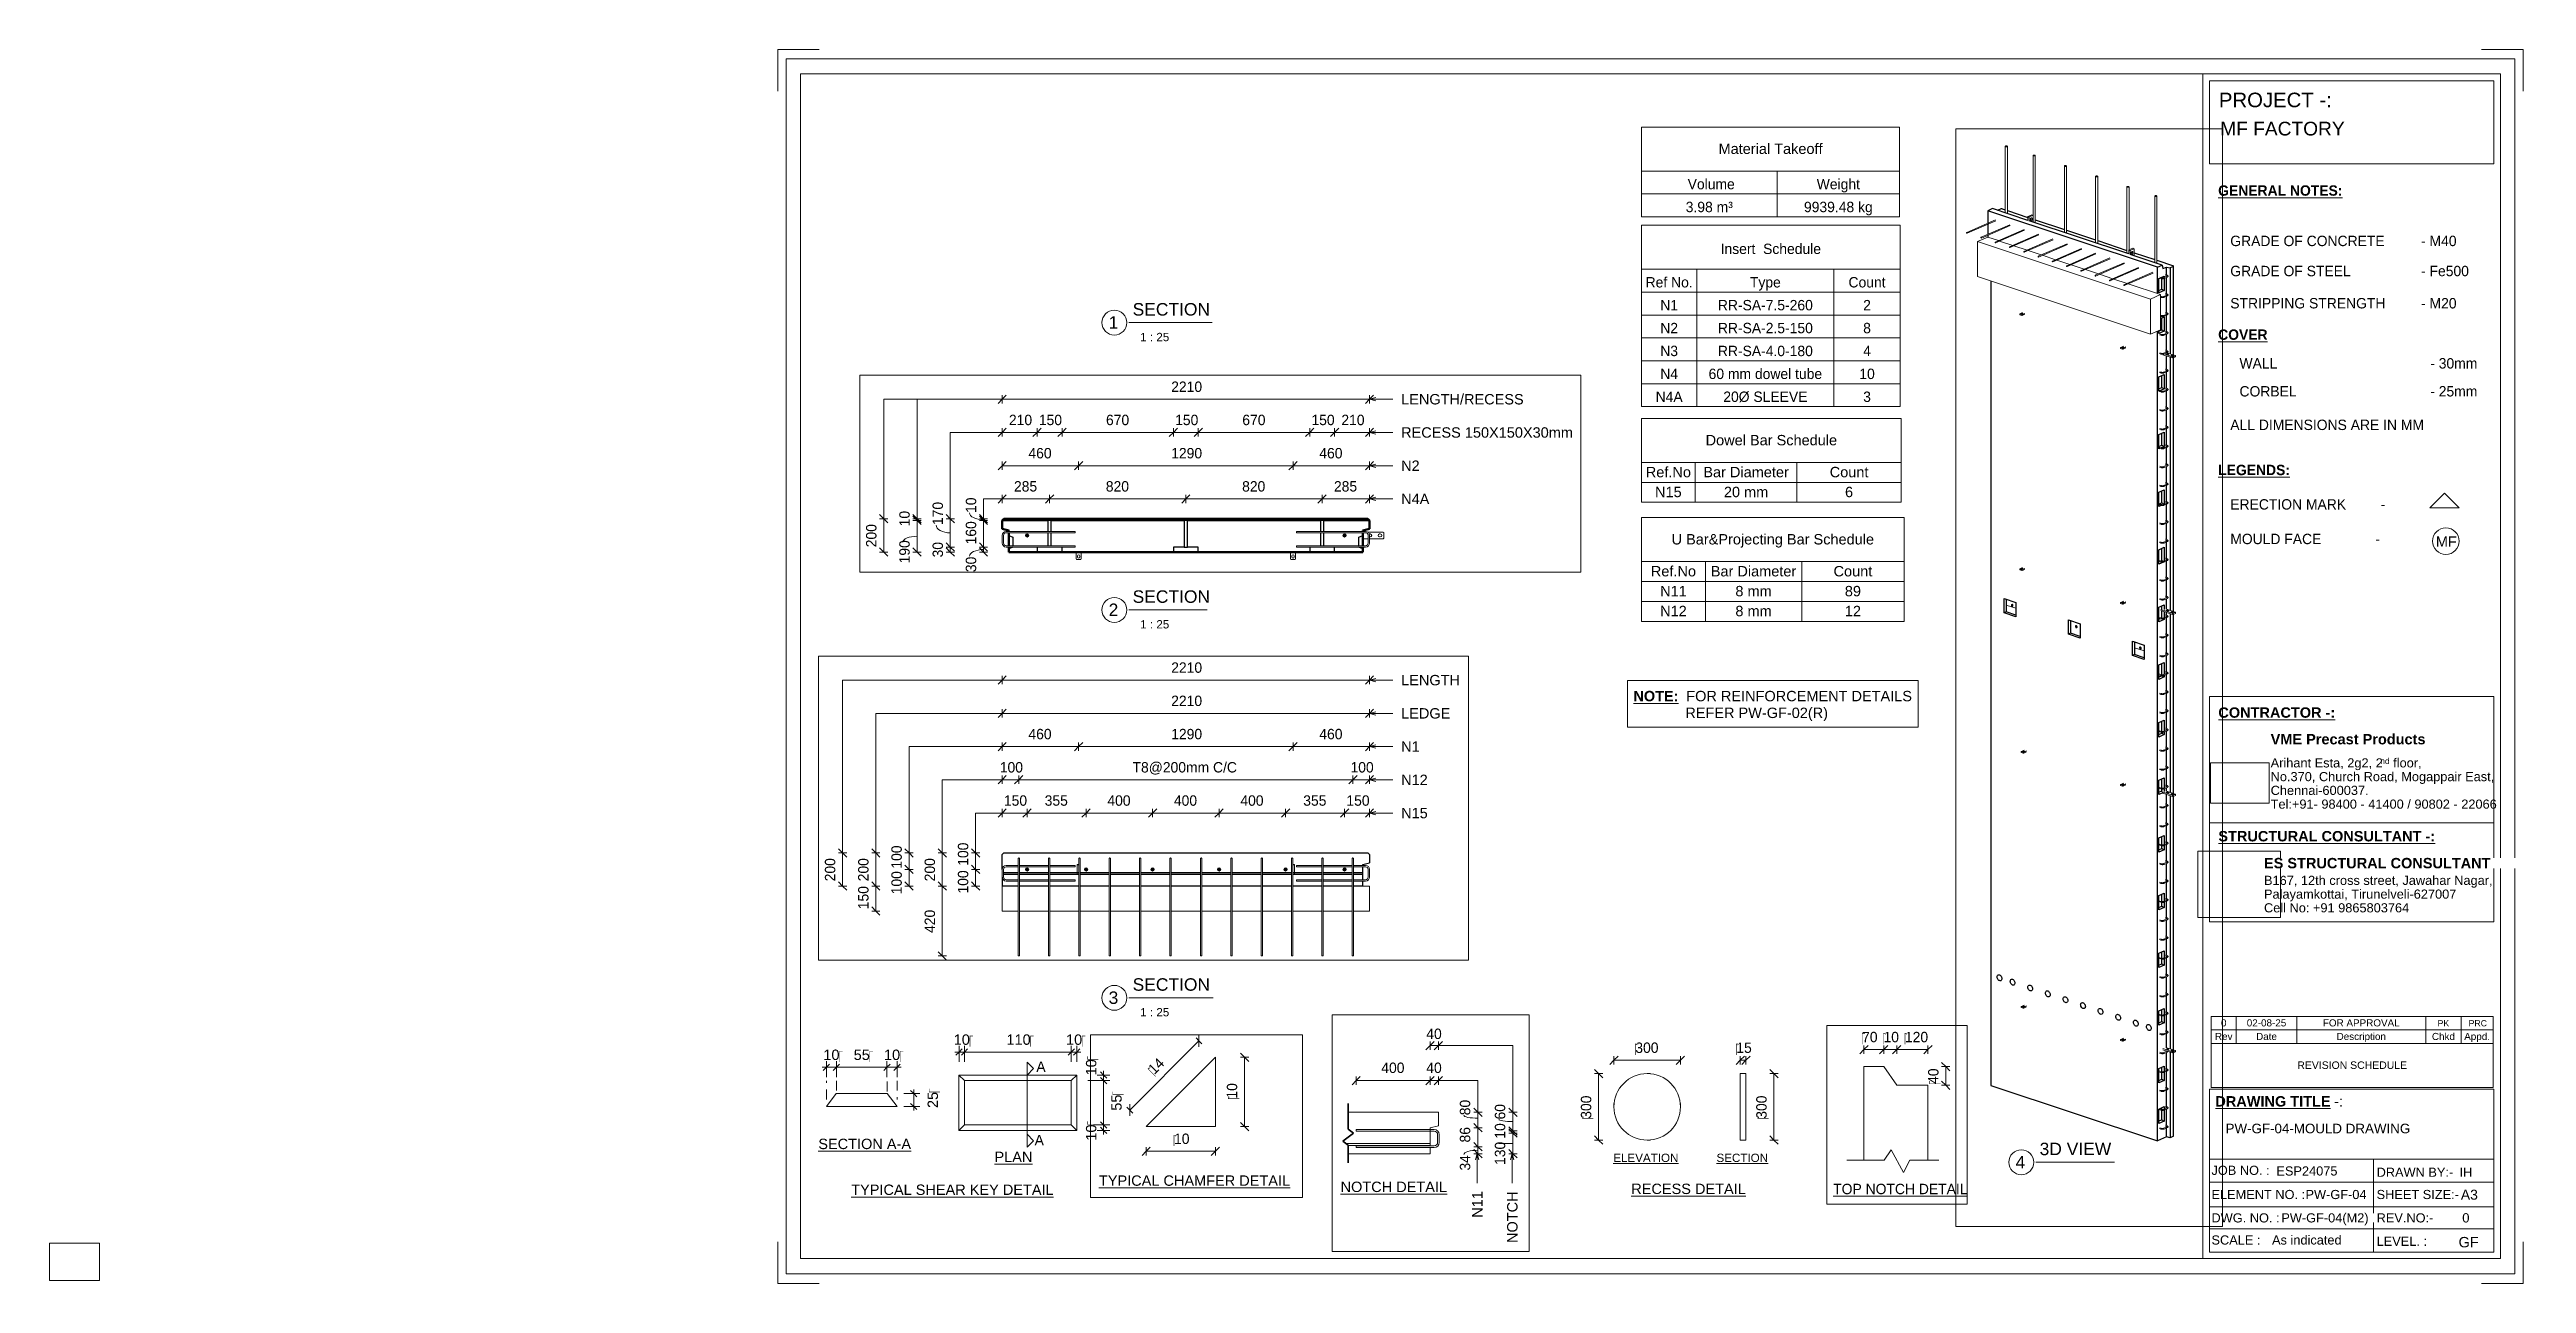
# Paper-space layout 'Layout1' of a CAD drawing. Header units: millimetres. Extents: x 0 to 596, y -1 to 296.
# The model-space entities are those that its viewports show. They can reach past a viewport. Long polylines and large blocks are cut down to what shows.
import ezdxf

# ---------------------------------------------------------------- set-up
doc = ezdxf.new("R2010")
doc.units = ezdxf.units.MM
doc.linetypes.add('Dash', pattern=[6.36, 3.18, -3.18])
doc.linetypes.add('Overhead', pattern=[3.97, 2.38, -1.59])
for name, color, linetype, lineweight in [('A-ANNO-DIMS', 211, 'Continuous', 9), ('A-ANNO-DIMS-1', 211, 'Continuous', 9), ('A-ANNO-DIMS-25', 211, 'Continuous', 9), ('A-ANNO-DIMS-3', 211, 'Continuous', 9), ('A-ANNO-DIMS-80', 211, 'Continuous', 9), ('A-DETL', 90, 'Continuous', 18), ('A-DETL-MBND', 5, 'Continuous', 18), ('A-DETL-THIN', 151, 'Continuous', 18), ('A-FLOR-OVHD', 1, 'Overhead', 18), ('A-GENM', 13, 'Continuous', 18), ('A-WALL', 113, 'Continuous', 25), ('A-WALL-HDLN', 110, 'Dash', 25), ('G-ANNO-SCHD', 231, 'Continuous', 9), ('G-ANNO-TEXT', 231, 'Continuous', 9), ('G-ANNO-TTLB', 6, 'Continuous', 9), ('G-ANNO-TTLB-MEDM', 33, 'Continuous', 9), ('G-ANNO-TTLB-THIN', 151, 'Continuous', 9), ('S-BEAM', 12, 'Continuous', 18), ('S-RBAR', 171, 'Continuous', 18)]:
    doc.layers.add(name, color=color, linetype=linetype, lineweight=lineweight)
doc.layers.add('G-ANNO-NPLT', color=191, linetype='Continuous')
doc.styles.add('Arial', font='arial.ttf', dxfattribs={"height": 62.5})
doc.styles.add('Arial_1', font='arial.ttf', dxfattribs={"height": 50})
doc.styles.add('Arial_10', font='arial.ttf', dxfattribs={"height": 2.3})
doc.styles.add('Arial_11', font='arial.ttf', dxfattribs={"height": 1.8})
doc.styles.add('Arial_12', font='arial.ttf', dxfattribs={"height": 1.7})
doc.styles.add('Arial_13', font='arial.ttf', dxfattribs={"height": 2})
doc.styles.add('Arial_14', font='arial.ttf', dxfattribs={"height": 3})
doc.styles.add('Arial_15', font='arial.ttf', dxfattribs={"height": 1.5})
doc.styles.add('Arial_2', font='arial.ttf', dxfattribs={"height": 7.5})
doc.styles.add('Arial_3', font='arial.ttf', dxfattribs={"height": 3.5})
doc.styles.add('Arial_4', font='arial.ttf', dxfattribs={"height": 2.2})
doc.styles.add('Arial_5', font='arial.ttf', dxfattribs={"height": 2.4})
doc.styles.add('Arial_6', font='arial.ttf', dxfattribs={"height": 2.5})
doc.styles.add('Arial_7', font='arial.ttf', dxfattribs={"height": 1.42976})
doc.styles.add('Arial_8', font='arial.ttf', dxfattribs={"height": 2.25})
doc.styles.add('Arial_9', font='arial.ttf', dxfattribs={"height": 3.3})
doc.styles.add('Arial_B', font='arialbd.ttf', dxfattribs={"height": 2.5})
doc.styles.add('Nirmala UI', font='Nirmala.ttf', dxfattribs={"height": 2.5})
doc.styles.add('Nirmala UI Semilight', font='NirmalaS.ttf', dxfattribs={"height": 62.5})
doc.styles.add('Nirmala UI Semilight_1', font='NirmalaS.ttf', dxfattribs={"height": 50})
doc.styles.add('Nirmala UI Semilight_2', font='NirmalaS.ttf', dxfattribs={"height": 7.5})
doc.styles.add('Nirmala UI Semilight_3', font='NirmalaS.ttf', dxfattribs={"height": 200})
doc.styles.add('Nirmala UI Semilight_4', font='NirmalaS.ttf', dxfattribs={"height": 200})
doc.styles.add('Nirmala UI Semilight_5', font='NirmalaS.ttf', dxfattribs={"height": 2.5})
doc.styles.add('Nirmala UI Semilight_6', font='NirmalaS.ttf', dxfattribs={"height": 2.5})
doc.styles.add('Nirmala UI Semilight_B', font='', dxfattribs={"height": 2.5})
doc.styles.get('Nirmala UI Semilight_B').set_extended_font_data('Nirmala UI Semilight', bold=True)
doc.dimstyles.new('Arrow_Filled_-_2_5_NI_UI', dxfattribs={"dimscale": 304.8, "dimtxt": 65.460247, "dimasz": 0.164042, "dimexe": 0.082021, "dimexo": 0.0625, "dimgap": 0.082021, "dimtad": 1, "dimdec": 4, "dimzin": 0, "dimdsep": 46, "dimtxsty": 'Nirmala UI Semilight', "dimblk1": 'OBLIQUE', "dimblk2": 'OBLIQUE', "dimsah": 1, "dimcen": 0.09, "dimazin": 0, "dimtfac": 1, "dimtdec": 4, "dimtix": 1, "dimtmove": 0, "dimatfit": 3, "dimfxl": 0.082021, "dimfxlon": 1, "dimtvp": 1, "dimtolj": 1, "dimtzin": 0, "dimarcsym": 2})
doc.dimstyles.new('Arrow_Filled_-_2_5_NI_UI_1', dxfattribs={"dimscale": 304.8, "dimtxt": 65.460247, "dimasz": 0.164042, "dimexe": 0.082021, "dimexo": 0.0625, "dimgap": 0.082021, "dimtad": 1, "dimdec": 4, "dimzin": 0, "dimdsep": 46, "dimtxsty": 'Nirmala UI Semilight', "dimblk1": 'OBLIQUE', "dimblk2": 'OBLIQUE', "dimsah": 1, "dimcen": 0.09, "dimazin": 0, "dimtfac": 1, "dimtdec": 4, "dimtix": 1, "dimtmove": 2, "dimatfit": 3, "dimfxl": 0.082021, "dimfxlon": 1, "dimtvp": 1, "dimtolj": 1, "dimtzin": 0, "dimarcsym": 2})
doc.dimstyles.new('Arrow_Filled_-_2_5_NI_UI_2', dxfattribs={"dimscale": 304.8, "dimtxt": 7.85523, "dimasz": 0.019685, "dimexe": 0.009843, "dimexo": 0.0625, "dimgap": 0.009843, "dimtad": 1, "dimdec": 4, "dimzin": 0, "dimdsep": 46, "dimtxsty": 'Nirmala UI Semilight_2', "dimblk1": 'OBLIQUE', "dimblk2": 'OBLIQUE', "dimsah": 1, "dimcen": 0.09, "dimazin": 0, "dimtfac": 1, "dimtdec": 4, "dimtix": 1, "dimtmove": 0, "dimatfit": 3, "dimfxl": 0.009843, "dimfxlon": 1, "dimtvp": 1, "dimtolj": 1, "dimtzin": 0, "dimarcsym": 2})
doc.dimstyles.new('Arrow_Filled_-_2_5_NI_UI_3', dxfattribs={"dimscale": 304.8, "dimtxt": 209.472789, "dimasz": 0.524934, "dimexe": 0.262467, "dimexo": 0.0625, "dimgap": 0.262467, "dimtad": 1, "dimdec": 4, "dimzin": 0, "dimdsep": 46, "dimtxsty": 'Nirmala UI Semilight_3', "dimblk1": 'OBLIQUE', "dimblk2": 'OBLIQUE', "dimsah": 1, "dimcen": 0.09, "dimazin": 0, "dimtfac": 1, "dimtdec": 4, "dimtix": 1, "dimtmove": 2, "dimatfit": 3, "dimfxl": 0.262467, "dimfxlon": 1, "dimtvp": 1, "dimtolj": 1, "dimtzin": 0, "dimarcsym": 2})
doc.dimstyles.new('Arrow_Filled_-_2_5_NI_UI_4', dxfattribs={"dimscale": 304.8, "dimtxt": 209.472789, "dimasz": 0.524934, "dimexe": 0.262467, "dimexo": 0.0625, "dimgap": 0.262467, "dimtad": 1, "dimdec": 4, "dimzin": 0, "dimdsep": 46, "dimtxsty": 'Nirmala UI Semilight_3', "dimblk1": 'OBLIQUE', "dimblk2": 'OBLIQUE', "dimsah": 1, "dimcen": 0.09, "dimazin": 0, "dimtfac": 1, "dimtdec": 4, "dimtix": 1, "dimtmove": 0, "dimatfit": 3, "dimfxl": 0.262467, "dimfxlon": 1, "dimtvp": 1, "dimtolj": 1, "dimtzin": 0, "dimarcsym": 2})
doc.dimstyles.new('Arrow_Filled_-_2_5_NI_UI_5', dxfattribs={"dimscale": 304.8, "dimtxt": 65.460247, "dimasz": 0.164042, "dimexe": 0.082021, "dimexo": 0.0625, "dimgap": 0.082021, "dimtad": 1, "dimdec": 4, "dimzin": 0, "dimdsep": 46, "dimtxsty": 'Nirmala UI Semilight', "dimblk1": 'OBLIQUE', "dimblk2": 'OBLIQUE', "dimsah": 1, "dimcen": 0.09, "dimazin": 0, "dimtfac": 1, "dimtdec": 4, "dimtix": 1, "dimtmove": 1, "dimatfit": 3, "dimfxl": 0.082021, "dimfxlon": 1, "dimtvp": 1, "dimtolj": 1, "dimtzin": 0, "dimarcsym": 2})
doc.dimstyles.new('Arrow_Filled_-_2_5_NI_UI_6', dxfattribs={"dimscale": 304.8, "dimtxt": 2.61841, "dimasz": 0.006562, "dimexe": 0.003281, "dimexo": 0.0625, "dimgap": 0.003281, "dimtad": 1, "dimdec": 4, "dimzin": 0, "dimdsep": 46, "dimtxsty": 'Nirmala UI Semilight_6', "dimblk1": 'OBLIQUE', "dimblk2": 'OBLIQUE', "dimsah": 1, "dimcen": 0.09, "dimazin": 0, "dimtfac": 1, "dimtdec": 4, "dimtix": 1, "dimtmove": 0, "dimatfit": 3, "dimfxl": 0.003281, "dimfxlon": 1, "dimtvp": 1, "dimtolj": 1, "dimtzin": 0, "dimarcsym": 2})
doc.dimstyles.new('Diagonal_-_2_5mm_Arial', dxfattribs={"dimscale": 304.8, "dimtxt": 2.550648, "dimasz": 0.004921, "dimexe": 0.004921, "dimexo": 0.0625, "dimgap": 0.003281, "dimtad": 1, "dimdec": 4, "dimzin": 0, "dimdsep": 46, "dimtxsty": 'Arial_6', "dimblk1": 'OBLIQUE', "dimblk2": 'OBLIQUE', "dimsah": 1, "dimcen": 0.09, "dimdle": 0.003281, "dimazin": 0, "dimtfac": 1, "dimtdec": 4, "dimtix": 1, "dimtmove": 2, "dimatfit": 3, "dimfxl": 0.007874, "dimfxlon": 1, "dimtvp": 1, "dimtolj": 1, "dimtzin": 0, "dimarcsym": 2})
doc.dimstyles.new('Diagonal_-_2_5mm_Arial_1', dxfattribs={"dimscale": 304.8, "dimtxt": 2.550648, "dimasz": 0.004921, "dimexe": 0.004921, "dimexo": 0.0625, "dimgap": 0.003281, "dimtad": 1, "dimdec": 4, "dimzin": 0, "dimdsep": 46, "dimtxsty": 'Arial_6', "dimblk1": 'OBLIQUE', "dimblk2": 'OBLIQUE', "dimsah": 1, "dimcen": 0.09, "dimdle": 0.003281, "dimazin": 0, "dimtfac": 1, "dimtdec": 4, "dimtix": 1, "dimtmove": 0, "dimatfit": 3, "dimfxl": 0.007874, "dimfxlon": 1, "dimtvp": 1, "dimtolj": 1, "dimtzin": 0, "dimarcsym": 2})
picture_1 = doc.add_image_def('image1.jpg', size_in_pixel=(996, 686))
picture_2 = doc.add_image_def('image2.jpg', size_in_pixel=(1600, 1280))

psp = doc.layouts.get("Layout1")

msp = doc.modelspace()

# ---------------------------------------------------------------- texts
at = {"layer": 'G-ANNO-TEXT', "color": 7, "attachment_point": 1}
for s, insert, char_height, width, style in [('LENGTH', (2056.47554, 21535.19321), 62.5, 428.9028125, 'Arial'), ('LEDGE', (2056.47554, 21335.19321), 62.5, 356.7509375, 'Arial'), ('LENGTH/RECESS', (13160.2748, 21215.19321), 62.5, 891.8773437, 'Arial'), ('N1', (2056.47554, 21135.19321), 62.5, 134.2826563, 'Arial'), ('RECESS 150X150X30mm', (13160.2748, 21015.19321), 62.5, 1248.6282813, 'Arial'), ('N12', (2056.47554, 20935.19321), 62.5, 192.405, 'Arial'), ('N2', (13160.2748, 20815.19321), 62.5, 134.2826563, 'Arial'), ('N15', (2056.47554, 20735.19321), 62.5, 192.405, 'Arial'), ('N4A', (13160.2748, 20615.19321), 62.5, 204.4303125, 'Arial'), ('40', (5835.23755, 18537.9943), 50, 91.392375, 'Nirmala UI Semilight_1'), ('400', (5618.67064, 18374.43991), 50, 136.286875, 'Nirmala UI Semilight_1'), ('40', (5835.23755, 18374.43991), 50, 91.392375, 'Nirmala UI Semilight_1'), ('\\LNOTCH DETAIL', (5422.8769, 17801.32875), 50, 622.1095, 'Arial_1'), ('\\LTYPICAL CHAMFER DETAIL', (6352.21005, 3087.48198), 7.5, 166.9113375, 'Arial_2'), ('\\LTOP NOTCH DETAIL', (6889.12067, 1307.16895), 200, 2975.864, 'Nirmala UI Semilight_4')]:
    msp.add_mtext(s, dxfattribs=dict(at, insert=insert, char_height=char_height, width=width, style=style))
at = {"layer": 'G-ANNO-TEXT', "color": 7, "char_height": 50, "attachment_point": 1, "rotation": 90}
for s, insert, width, style in [('80', (5996.8128, 18120.89979), 89.789, 'Nirmala UI Semilight_1'), ('60', (6165.15561, 18100.51088), 89.789, 'Nirmala UI Semilight_1'), ('10', (6165.15561, 18008.05743), 76.962, 'Nirmala UI Semilight_1'), ('86', (5996.8128, 17989.83049), 89.789, 'Nirmala UI Semilight_1'), ('130', (6165.15561, 17881.70469), 121.8565, 'Nirmala UI Semilight_1'), ('34', (5996.8128, 17854.64001), 91.392375, 'Nirmala UI Semilight_1'), ('N11', (6056.04418, 17627.56958), 153.924, 'Arial_1'), ('NOTCH', (6224.38699, 17505.96958), 301.4345, 'Arial_1')]:
    msp.add_mtext(s, dxfattribs=dict(at, insert=insert, width=width, style=style))

# ---------------------------------------------------------------- blocks, each defined once
blk = doc.blocks.new('ES-Landscape-A3 - ES-Landscape-A3-502445-PW-GF-04-MOULD DRAWING')
at = {"layer": 'G-ANNO-TTLB'}
for p, q in [((175.24, 296.27), (185.24, 296.27)), ((175.24, 296.27), (175.24, 286.27)), ((595.24, 296.27), (585.24, 296.27)), ((595.24, 296.27), (595.24, 286.27)), ((519.77, 140.54), (588.2, 140.54)), ((519.77, 86.33), (519.77, 140.54)), ((588.2, 86.33), (588.2, 140.54)), ((519.77, 110.14), (588.2, 110.14)), ((519.77, 6.78), (519.77, 46.03)), ((588.2, 6.78), (588.2, 46.03)), ((559.23, 29.2), (559.23, 6.78)), ((175.24, -0.73), (175.24, 9.27)), ((595.24, -0.73), (595.24, 9.27)), ((175.24, -0.73), (185.24, -0.73)), ((595.24, -0.73), (585.24, -0.73))]:
    blk.add_line(p, q, dxfattribs=at)
at = {"layer": 'G-ANNO-TTLB-MEDM'}
for p, q in [((180.73, 290.44), (180.73, 5.31)), ((180.73, 290.44), (589.79, 290.44)), ((518.17, 290.44), (518.17, 5.31)), ((519.77, 268.77), (519.77, 288.77)), ((519.77, 288.77), (588.2, 288.77)), ((588.2, 288.77), (588.2, 268.77)), ((589.79, 290.44), (589.79, 5.31)), ((588.2, 268.77), (519.77, 268.77)), ((519.77, 86.33), (588.2, 86.33)), ((519.77, 6.78), (588.2, 6.78)), ((180.73, 5.31), (589.79, 5.31))]:
    blk.add_line(p, q, dxfattribs=at)
at = {"layer": 'G-ANNO-TTLB-THIN'}
for p, q in [((177.29, 294.03), (177.29, 1.56)), ((593.23, 294.03), (177.29, 294.03)), ((593.23, 1.56), (593.23, 294.03)), ((519.77, 46.03), (588.2, 46.03)), ((519.77, 29.2), (588.2, 29.2)), ((519.77, 23.64), (588.2, 23.64)), ((519.77, 17.68), (588.2, 17.68)), ((519.77, 12.43), (588.2, 12.43)), ((177.29, 1.56), (593.23, 1.56))]:
    blk.add_line(p, q, dxfattribs=at)
at = {"layer": 'G-ANNO-TTLB', "insert": (534.5, 131.53), "char_height": 2.5, "width": 45.135, "attachment_point": 1, "style": 'Arial_B', "bg_fill": 3, "box_fill_scale": 0, "bg_fill_color": 256, "bg_fill_true_color": 3254780160, "bg_fill_transparency": 256}
blk.add_mtext('VME Precast Products', dxfattribs=at)
at = {"layer": 'G-ANNO-TTLB', "attachment_point": 1}
for s, insert, char_height, width, style in [('Arihant Esta, 2g2, 2', (534.5, 125.68), 2.2, 31.9873, 'Arial_4'), ('nd', (560.89, 125.72), 1.43, 2.7257, 'Arial_7'), (' floor,', (563.14, 125.68), 2.2, 9.1392, 'Arial_4'), ('No.370, Church Road, Mogappair East,', (534.5, 122.37), 2.2, 63.4135, 'Arial_4'), ('Tel:+91- 98400 - 41400 / 90802 - 22066 ', (534.5, 115.75), 2.2, 65.2574, 'Arial_4'), ('Chennai-600037.', (534.5, 119.06), 2.2, 27.6582, 'Arial_4'), ('Cell No: +91 9865803764', (532.9, 90.79), 2.2, 41.0464, 'Arial_4'), ('Palayamkottai, Tirunelveli-627007', (532.9, 94.09), 2.2, 54.4346, 'Arial_4'), ('JOB NO. :', (520.26, 27.61), 2.2, 16.5949, 'Arial_4'), ('DRAWN BY:-', (560, 27.14), 2.2, 21.7257, 'Arial_4'), ('ELEMENT NO. :', (520.26, 21.79), 2.2, 26.5359, 'Arial_4'), ('SHEET SIZE:-', (560, 21.79), 2.2, 23.2489, 'Arial_4'), ('DWG. NO. :', (520.26, 16.16), 2.2, 19.481, 'Arial_4'), ('REV.NO:-', (560, 16.16), 2.2, 16.0338, 'Arial_4'), ('SCALE :', (520.26, 10.84), 2.2, 13.8692, 'Arial_4'), ('LEVEL. :', (560, 10.53), 2.2, 14.3502, 'Arial_4')]:
    blk.add_mtext(s, dxfattribs=dict(at, insert=insert, char_height=char_height, width=width, style=style))
at = {"layer": 'G-ANNO-TTLB'}
image = blk.add_image(picture_1, insert=(520, 114.84), size_in_units=(14.11, 9.72), dxfattribs=at)
image.dxf.flags = 7
image = blk.add_image(picture_2, insert=(516.95, 87.39), size_in_units=(19.92, 15.93), dxfattribs=at)
image.dxf.flags = 7
at = {"layer": 'G-ANNO-TTLB', "attachment_point": 1, "bg_fill": 3, "box_fill_scale": 0, "bg_fill_color": 256, "bg_fill_true_color": 3254780160, "bg_fill_transparency": 256}
for s, insert, char_height, width, style in [('PROJECT -:', (522.05, 285.89), 3.5, 33.3502, 'Arial_3'), ('\\LCONTRACTOR -:', (521.92, 137.94), 2.5, 33.9114, 'Arial_B'), ('\\LSTRUCTURAL CONSULTANT -:', (521.92, 108.18), 2.5, 62.8523, 'Arial_B'), ('ES STRUCTURAL CONSULTANT', (532.9, 101.7), 2.5, 65.6582, 'Arial_B'), ('\\LDRAWING TITLE', (521.19, 44.36), 2.5, 33.4304, 'Arial_B'), ('A3', (580.27, 21.84), 2.4, 4.9705, 'Arial_5')]:
    blk.add_mtext(s, dxfattribs=dict(at, insert=insert, char_height=char_height, width=width, style=style))
at = {"layer": 'G-ANNO-TTLB', "insert": (532.9, 97.4), "char_height": 2.2, "width": 65.1772, "attachment_point": 1, "style": 'Arial_4'}
blk.add_mtext('B167, 12th cross street, Jawahar Nagar,', dxfattribs=at)
at = {"layer": 'G-ANNO-TTLB', "insert": (548.78, 44.36), "char_height": 2.5, "width": 1.2025, "attachment_point": 1, "style": 'Arial_B', "bg_fill": 3, "box_fill_scale": 0, "bg_fill_color": 256, "bg_fill_true_color": 3254780160, "bg_fill_transparency": 256}
blk.add_mtext('\\fArial|b1|i0|c0|p34|; ', dxfattribs=at)
at = {"layer": 'G-ANNO-TTLB', "insert": (549.77, 44.36), "char_height": 2.5, "width": 2.6456, "attachment_point": 1, "style": 'Arial_6', "bg_fill": 3, "box_fill_scale": 0, "bg_fill_color": 256, "bg_fill_true_color": 3254780160, "bg_fill_transparency": 256}
blk.add_mtext('-:', dxfattribs=at)
blk = doc.blocks.new('Viewport - M_View Title-1040-PW-GF-04-MOULD DRAWING')
at = {"layer": 'G-ANNO-TTLB'}
for start, end in [(360, 180), (180, 0)]:
    blk.add_arc((-3.5, 0), 3, start, end, dxfattribs=at)
blk = doc.blocks.new('DIMBLOCK70-PW-GF-04-MOULD DRAWING')
at = {"layer": 'A-ANNO-DIMS-1'}
for p, q in [((253.65, 48.11), (249.85, 48.11)), ((253.65, 49.43), (252.09, 49.43)), ((253.65, 50.43), (253.65, 48.11)), ((253.65, 49.43), (255.15, 49.43)), ((253.65, 48.11), (255.15, 48.11))]:
    blk.add_line(p, q, dxfattribs=at)
at = {"layer": 'A-ANNO-DIMS-1', "lineweight": 35}
for p, q in [((253.65, 49.43), (252.9, 50.18)), ((253.65, 48.11), (252.9, 48.86)), ((253.65, 49.43), (254.4, 48.68)), ((253.65, 48.11), (254.4, 47.36))]:
    blk.add_line(p, q, dxfattribs=at)
at = {"layer": 'A-ANNO-DIMS-1', "color": 0, "insert": (249.41, 49.35), "char_height": 2.5, "width": 4.6147, "attachment_point": 1, "rotation": 90, "line_spacing_factor": 0.941778, "style": 'Arial_6'}
blk.add_mtext('10\\fArial|b0|i0|c254|p34|;\u202a', dxfattribs=at)
blk = doc.blocks.new('_Oblique')
at = {"color": 0, "linetype": 'ByBlock', "lineweight": -2}
blk.add_line((-0.5, -0.5), (0.5, 0.5), dxfattribs=at)
blk = doc.blocks.new('DIMBLOCK71-PW-GF-04-MOULD DRAWING')
at = {"layer": 'A-ANNO-DIMS-1'}
for p, q in [((253.65, 48.11), (249.85, 48.11)), ((253.65, 48.11), (253.65, 37.44)), ((253.65, 48.11), (255.15, 48.11)), ((253.65, 37.44), (251.25, 37.44)), ((253.65, 37.44), (255.15, 37.44))]:
    blk.add_line(p, q, dxfattribs=at)
at = {"layer": 'A-ANNO-DIMS-1', "lineweight": 35}
for p, q in [((253.65, 48.11), (252.9, 48.86)), ((253.65, 48.11), (254.4, 47.36)), ((253.65, 37.44), (252.9, 38.19)), ((253.65, 37.44), (254.4, 36.69))]:
    blk.add_line(p, q, dxfattribs=at)
at = {"layer": 'A-ANNO-DIMS-1', "color": 0, "insert": (255.49, 40.85), "char_height": 2.5, "width": 4.6147, "attachment_point": 1, "rotation": 90, "line_spacing_factor": 0.941778, "style": 'Arial_6'}
blk.add_mtext('55\\fArial|b0|i0|c254|p34|;\u202a', dxfattribs=at)
blk = doc.blocks.new('DIMBLOCK72-PW-GF-04-MOULD DRAWING')
at = {"layer": 'A-ANNO-DIMS-1'}
for p, q in [((253.65, 37.44), (251.25, 37.44)), ((253.65, 36.13), (252.09, 36.13)), ((253.65, 37.44), (253.65, 35.13)), ((253.65, 37.44), (255.15, 37.44)), ((253.65, 36.13), (255.15, 36.13))]:
    blk.add_line(p, q, dxfattribs=at)
at = {"layer": 'A-ANNO-DIMS-1', "lineweight": 35}
for p, q in [((253.65, 37.44), (252.9, 38.19)), ((253.65, 36.13), (252.9, 36.88)), ((253.65, 37.44), (254.4, 36.69)), ((253.65, 36.13), (254.4, 35.38))]:
    blk.add_line(p, q, dxfattribs=at)
at = {"layer": 'A-ANNO-DIMS-1', "color": 0, "insert": (249.41, 33.65), "char_height": 2.5, "width": 4.6147, "attachment_point": 1, "rotation": 90, "line_spacing_factor": 0.941778, "style": 'Arial_6'}
blk.add_mtext('10\\fArial|b0|i0|c254|p34|;\u202a', dxfattribs=at)
blk = doc.blocks.new('DIMBLOCK73-PW-GF-04-MOULD DRAWING')
at = {"layer": 'A-ANNO-DIMS-1'}
for p, q in [((217.86, 54.98), (220.17, 54.98)), ((218.86, 54.98), (218.86, 56.48)), ((218.86, 54.98), (218.86, 52.58)), ((220.17, 54.98), (220.17, 56.48)), ((220.17, 54.98), (220.17, 52.58))]:
    blk.add_line(p, q, dxfattribs=at)
at = {"layer": 'A-ANNO-DIMS-1', "lineweight": 35}
for p, q in [((218.86, 54.98), (218.11, 54.23)), ((218.86, 54.98), (219.61, 55.73)), ((220.17, 54.98), (219.42, 54.23)), ((220.17, 54.98), (220.92, 55.73))]:
    blk.add_line(p, q, dxfattribs=at)
at = {"layer": 'A-ANNO-DIMS-1', "color": 0, "insert": (217.59, 59.22), "char_height": 2.5, "width": 4.6147, "attachment_point": 1, "line_spacing_factor": 0.941778, "style": 'Arial_6'}
blk.add_mtext('10\\fArial|b0|i0|c254|p34|;\u202a', dxfattribs=at)
blk = doc.blocks.new('DIMBLOCK74-PW-GF-04-MOULD DRAWING')
at = {"layer": 'A-ANNO-DIMS-1', "lineweight": 35}
for p, q in [((220.17, 54.98), (219.42, 54.23)), ((220.17, 54.98), (220.92, 55.73)), ((245.88, 54.98), (245.13, 54.23)), ((245.88, 54.98), (246.63, 55.73))]:
    blk.add_line(p, q, dxfattribs=at)
at = {"layer": 'A-ANNO-DIMS-1'}
for p, q in [((220.17, 54.98), (220.17, 56.48)), ((220.17, 54.98), (245.88, 54.98)), ((220.17, 54.98), (220.17, 52.58)), ((245.88, 54.98), (245.88, 56.48)), ((245.88, 54.98), (245.88, 52.58))]:
    blk.add_line(p, q, dxfattribs=at)
at = {"layer": 'A-ANNO-DIMS-1', "color": 0, "insert": (230.28, 59.22), "char_height": 2.5, "width": 6.5924, "attachment_point": 1, "line_spacing_factor": 0.941778, "style": 'Arial_6'}
blk.add_mtext('110\\fArial|b0|i0|c254|p34|;\u202a', dxfattribs=at)
blk = doc.blocks.new('DIMBLOCK75-PW-GF-04-MOULD DRAWING')
at = {"layer": 'A-ANNO-DIMS-1', "lineweight": 35}
for p, q in [((245.88, 54.98), (245.13, 54.23)), ((245.88, 54.98), (246.63, 55.73)), ((247.2, 54.98), (246.45, 54.23)), ((247.2, 54.98), (247.95, 55.73))]:
    blk.add_line(p, q, dxfattribs=at)
at = {"layer": 'A-ANNO-DIMS-1'}
for p, q in [((245.88, 54.98), (245.88, 56.48)), ((245.88, 54.98), (248.2, 54.98)), ((245.88, 54.98), (245.88, 52.58)), ((247.2, 54.98), (247.2, 56.48)), ((247.2, 54.98), (247.2, 52.58))]:
    blk.add_line(p, q, dxfattribs=at)
at = {"layer": 'A-ANNO-DIMS-1', "color": 0, "insert": (244.62, 59.22), "char_height": 2.5, "width": 4.6147, "attachment_point": 1, "line_spacing_factor": 0.941778, "style": 'Arial_6'}
blk.add_mtext('10\\fArial|b0|i0|c254|p34|;\u202a', dxfattribs=at)
blk = doc.blocks.new('DIMBLOCK76-PW-GF-04-MOULD DRAWING')
at = {"layer": 'A-ANNO-DIMS-1'}
for p, q in [((207.96, 44.97), (205.56, 44.97)), ((207.96, 41.87), (205.56, 41.87)), ((207.96, 45.97), (207.96, 40.87)), ((207.96, 44.97), (209.46, 44.97)), ((207.96, 41.87), (209.46, 41.87))]:
    blk.add_line(p, q, dxfattribs=at)
at = {"layer": 'A-ANNO-DIMS-1', "lineweight": 35}
for p, q in [((207.96, 44.97), (207.21, 45.72)), ((207.96, 41.87), (207.21, 42.62)), ((207.96, 44.97), (208.71, 44.22)), ((207.96, 41.87), (208.71, 41.12))]:
    blk.add_line(p, q, dxfattribs=at)
at = {"layer": 'A-ANNO-DIMS-1', "color": 0, "insert": (211.29, 41.5), "char_height": 2.5, "width": 4.6147, "attachment_point": 1, "rotation": 90, "line_spacing_factor": 0.941778, "style": 'Arial_6'}
blk.add_mtext('25\\fArial|b0|i0|c254|p34|;\u202a', dxfattribs=at)
blk = doc.blocks.new('DIMBLOCK77-PW-GF-04-MOULD DRAWING')
at = {"layer": 'A-ANNO-DIMS-1'}
for p, q in [((185.94, 51.31), (189.35, 51.31)), ((186.94, 51.31), (186.94, 52.81)), ((186.94, 51.31), (186.94, 48.91)), ((189.35, 51.31), (189.35, 52.81)), ((189.35, 51.31), (189.35, 48.91))]:
    blk.add_line(p, q, dxfattribs=at)
at = {"layer": 'A-ANNO-DIMS-1', "lineweight": 35}
for p, q in [((186.94, 51.31), (186.19, 50.56)), ((186.94, 51.31), (187.69, 52.06)), ((189.35, 51.31), (188.6, 50.56)), ((189.35, 51.31), (190.1, 52.06))]:
    blk.add_line(p, q, dxfattribs=at)
at = {"layer": 'A-ANNO-DIMS-1', "color": 0, "insert": (186.22, 55.56), "char_height": 2.5, "width": 4.6147, "attachment_point": 1, "line_spacing_factor": 0.941778, "style": 'Arial_6'}
blk.add_mtext('10\\fArial|b0|i0|c254|p34|;\u202a', dxfattribs=at)
blk = doc.blocks.new('DIMBLOCK78-PW-GF-04-MOULD DRAWING')
at = {"layer": 'A-ANNO-DIMS-1', "lineweight": 35}
for p, q in [((189.35, 51.31), (188.6, 50.56)), ((189.35, 51.31), (190.1, 52.06)), ((201.53, 51.31), (200.78, 50.56)), ((201.53, 51.31), (202.28, 52.06))]:
    blk.add_line(p, q, dxfattribs=at)
at = {"layer": 'A-ANNO-DIMS-1'}
for p, q in [((189.35, 51.31), (189.35, 52.81)), ((189.35, 51.31), (201.53, 51.31)), ((189.35, 51.31), (189.35, 48.91)), ((201.53, 51.31), (201.53, 52.81)), ((201.53, 51.31), (201.53, 48.91))]:
    blk.add_line(p, q, dxfattribs=at)
at = {"layer": 'A-ANNO-DIMS-1', "color": 0, "insert": (193.52, 55.56), "char_height": 2.5, "width": 4.6147, "attachment_point": 1, "line_spacing_factor": 0.941778, "style": 'Arial_6'}
blk.add_mtext('55\\fArial|b0|i0|c254|p34|;\u202a', dxfattribs=at)
blk = doc.blocks.new('DIMBLOCK79-PW-GF-04-MOULD DRAWING')
at = {"layer": 'A-ANNO-DIMS-1', "lineweight": 35}
for p, q in [((201.53, 51.31), (200.78, 50.56)), ((201.53, 51.31), (202.28, 52.06)), ((203.94, 51.31), (203.19, 50.56)), ((203.94, 51.31), (204.69, 52.06))]:
    blk.add_line(p, q, dxfattribs=at)
at = {"layer": 'A-ANNO-DIMS-1'}
for p, q in [((201.53, 51.31), (201.53, 52.81)), ((201.53, 51.31), (204.94, 51.31)), ((201.53, 51.31), (201.53, 48.91)), ((203.94, 51.31), (203.94, 52.81)), ((203.94, 51.31), (203.94, 48.91))]:
    blk.add_line(p, q, dxfattribs=at)
at = {"layer": 'A-ANNO-DIMS-1', "color": 0, "insert": (200.81, 55.56), "char_height": 2.5, "width": 4.6147, "attachment_point": 1, "line_spacing_factor": 0.941778, "style": 'Arial_6'}
blk.add_mtext('10\\fArial|b0|i0|c254|p34|;\u202a', dxfattribs=at)
blk = doc.blocks.new('DIMBLOCK80-PW-GF-04-MOULD DRAWING')
at = {"layer": 'A-ANNO-DIMS-1'}
for p, q in [((372.77, 49.78), (371.77, 50.78)), ((372.77, 49.78), (371.77, 49.78)), ((372.77, 33.78), (372.77, 49.78)), ((372.77, 49.78), (373.77, 48.78)), ((372.77, 49.78), (373.77, 49.78)), ((372.77, 33.78), (371.77, 34.78)), ((372.77, 33.78), (371.77, 33.78)), ((372.77, 33.78), (373.77, 32.78)), ((372.77, 33.78), (373.77, 33.78))]:
    blk.add_line(p, q, dxfattribs=at)
at = {"layer": 'A-ANNO-DIMS-1', "color": 0, "insert": (368.51, 38.92), "char_height": 2.5, "width": 6.8555, "attachment_point": 1, "rotation": 90, "line_spacing_factor": 1.142579, "style": 'Nirmala UI Semilight_6'}
blk.add_mtext('\u202a300', dxfattribs=at)
blk = doc.blocks.new('DIMBLOCK81-PW-GF-04-MOULD DRAWING')
at = {"layer": 'A-ANNO-DIMS-1'}
for p, q in [((376.47, 53.01), (377.47, 54.01)), ((376.47, 53.01), (376.47, 54.01)), ((392.47, 53.01), (393.47, 54.01)), ((392.47, 53.01), (392.47, 54.01)), ((376.47, 53.01), (375.47, 52.01)), ((376.47, 53.01), (392.47, 53.01)), ((376.47, 53.01), (376.47, 52.01)), ((392.47, 53.01), (391.47, 52.01)), ((392.47, 53.01), (392.47, 52.01))]:
    blk.add_line(p, q, dxfattribs=at)
at = {"layer": 'A-ANNO-DIMS-1', "color": 0, "insert": (381.61, 57.27), "char_height": 2.5, "width": 6.8555, "attachment_point": 1, "line_spacing_factor": 1.142579, "style": 'Nirmala UI Semilight_6'}
blk.add_mtext('\u202a300', dxfattribs=at)
blk = doc.blocks.new('DIMBLOCK82-PW-GF-04-MOULD DRAWING')
at = {"layer": 'A-ANNO-DIMS-1'}
for p, q in [((406.85, 53.01), (407.85, 54.01)), ((406.85, 53.01), (406.85, 54.01)), ((408.22, 53.01), (409.22, 54.01)), ((408.22, 53.01), (408.22, 54.01)), ((406.85, 53.01), (405.85, 52.01)), ((406.85, 53.01), (408.22, 53.01)), ((406.85, 53.01), (406.85, 52.01)), ((408.22, 53.01), (407.22, 52.01)), ((408.22, 53.01), (408.22, 52.01))]:
    blk.add_line(p, q, dxfattribs=at)
at = {"layer": 'A-ANNO-DIMS-1', "color": 0, "insert": (405.92, 57.27), "char_height": 2.5, "width": 3.8848, "attachment_point": 1, "line_spacing_factor": 1.142579, "style": 'Nirmala UI Semilight_6'}
blk.add_mtext('\u202a15', dxfattribs=at)
blk = doc.blocks.new('DIMBLOCK83-PW-GF-04-MOULD DRAWING')
at = {"layer": 'A-ANNO-DIMS-1'}
for p, q in [((414.97, 49.78), (413.97, 50.78)), ((414.97, 49.78), (413.97, 49.78)), ((414.97, 49.78), (414.97, 33.78)), ((414.97, 49.78), (415.97, 48.78)), ((414.97, 49.78), (415.97, 49.78)), ((414.97, 33.78), (413.97, 34.78)), ((414.97, 33.78), (413.97, 33.78)), ((414.97, 33.78), (415.97, 32.78)), ((414.97, 33.78), (415.97, 33.78))]:
    blk.add_line(p, q, dxfattribs=at)
at = {"layer": 'A-ANNO-DIMS-1', "color": 0, "insert": (410.71, 38.92), "char_height": 2.5, "width": 6.8555, "attachment_point": 1, "rotation": 90, "line_spacing_factor": 1.142579, "style": 'Nirmala UI Semilight_6'}
blk.add_mtext('\u202a300', dxfattribs=at)
blk = doc.blocks.new('RR spread anchor face based - RR-SA-7_5-260-1726841-Elevation Top1')
at = {"layer": 'A-GENM'}
for p, q in [((-4516.8, 20392.07), (-4516.8, 20394.57)), ((-4516.8, 20394.57), (-4507.35, 20394.57)), ((-4516.8, 20337.07), (-4516.8, 20392.07)), ((-4516.8, 20392.07), (-4507.35, 20392.07)), ((-4516.8, 20334.57), (-4516.8, 20337.07)), ((-4516.8, 20337.07), (-4507.35, 20337.07)), ((-4507.35, 20334.57), (-4516.8, 20334.57))]:
    blk.add_line(p, q, dxfattribs=at)
blk = doc.blocks.new('RR spread anchor face based - RR-SA-7_5-260-V1-Elevation Top1')
at = {"layer": 'A-GENM'}
for p, q in [((-3220.26, 20394.57), (-3210.8, 20394.57)), ((-3210.8, 20394.57), (-3210.8, 20392.07)), ((-3220.26, 20392.07), (-3210.8, 20392.07)), ((-3210.8, 20392.07), (-3210.8, 20337.07)), ((-3220.26, 20337.07), (-3210.8, 20337.07)), ((-3210.8, 20334.57), (-3220.26, 20334.57)), ((-3210.8, 20337.07), (-3210.8, 20334.57))]:
    blk.add_line(p, q, dxfattribs=at)
blk = doc.blocks.new('M_Rectangular Corbel - M_Rectangular Corbel-2619637-Elevation Top1')
at = {"layer": 'S-BEAM'}
for p, q in [((-4968.8, 20264.57), (-4968.8, 20114.57)), ((-2798.8, 20264.57), (-2758.8, 20264.57)), ((-2758.8, 20114.57), (-2758.8, 20264.57)), ((-4872.8, 20114.57), (-4968.8, 20114.57)), ((-4690.08, 20114.57), (-4864.8, 20114.57)), ((-4507.35, 20114.57), (-4682.08, 20114.57)), ((-4324.62, 20114.57), (-4499.35, 20114.57)), ((-4141.89, 20114.57), (-4316.62, 20114.57)), ((-3959.17, 20114.57), (-4133.89, 20114.57)), ((-3776.44, 20114.57), (-3951.17, 20114.57)), ((-3593.71, 20114.57), (-3768.44, 20114.57)), ((-3410.99, 20114.57), (-3585.71, 20114.57)), ((-3228.26, 20114.57), (-3402.99, 20114.57)), ((-3045.53, 20114.57), (-3220.26, 20114.57)), ((-2862.8, 20114.57), (-3037.53, 20114.57)), ((-2758.8, 20114.57), (-2854.8, 20114.57))]:
    blk.add_line(p, q, dxfattribs=at)
blk = doc.blocks.new('RR spread anchor face based - RR-SA-2_5-150-1876458-3D Ortho')
at = {"layer": 'A-GENM'}
for p, q in [((10910.21, 12862.92), (10883.87, 12851.47)), ((10883.87, 12851.47), (10882.46, 12849.41)), ((10896.8, 12852.47), (10900.75, 12854.19)), ((10906.44, 12843.96), (10932.78, 12855.41)), ((10882.46, 12849.41), (10901.27, 12843.15)), ((10882.46, 12840.17), (10882.46, 12849.41)), ((10901.27, 12843.15), (10906.44, 12843.96)), ((10901.27, 12833.9), (10901.27, 12843.15)), ((10932.78, 12846.16), (10906.44, 12834.71)), ((10906.44, 12843.96), (10906.44, 12834.71)), ((10911.29, 12850.68), (10907.34, 12848.97)), ((10901.27, 12833.9), (10882.46, 12840.17)), ((10906.44, 12834.71), (10901.27, 12833.9))]:
    blk.add_line(p, q, dxfattribs=at)
for points in [[(10895.07, 12850.72, 0), (10895.2, 12851.24, 0), (10895.79, 12851.89, 0), (10896.8, 12852.47, 0)], [(10900.75, 12854.19, 0), (10902.13, 12854.65, 0), (10903.76, 12854.96, 0), (10905.56, 12855.09, 0), (10907.38, 12855.05, 0), (10909.11, 12854.83, 0), (10910.63, 12854.44, 0), (10911.84, 12853.92, 0), (10912.65, 12853.3, 0), (10913.01, 12852.61, 0), (10912.89, 12851.92, 0), (10912.3, 12851.26, 0), (10911.29, 12850.68, 0)], [(10907.34, 12848.97, 0), (10905.97, 12848.51, 0), (10904.33, 12848.2, 0), (10902.54, 12848.06, 0), (10900.71, 12848.11, 0), (10898.98, 12848.33, 0), (10897.46, 12848.72, 0), (10896.25, 12849.24, 0), (10895.44, 12849.86, 0), (10895.09, 12850.54, 0)]]:
    blk.add_polyline3d(points, dxfattribs=at)
blk = doc.blocks.new('RR spread anchor face based - RR-SA-7_5-260-1726841-3D Ortho')
at = {"layer": 'A-GENM'}
for p, q in [((9992.37, 14112.02), (10028.59, 14127.76)), ((10040.31, 14123.62), (10004.41, 14108.01)), ((10028.59, 14127.76), (10040.31, 14123.86)), ((9990.72, 14106.68), (9992.37, 14112.02)), ((9992.37, 14112.02), (10004.41, 14108.01)), ((10004.41, 14108.01), (10002.77, 14102.67)), ((9990.72, 14073.75), (9990.72, 14106.68)), ((10002.77, 14102.67), (9990.72, 14106.68)), ((10002.77, 14102.67), (10002.77, 14069.75)), ((10019.04, 14092.63), (10018.96, 14094.17)), ((10019.04, 14088.93), (10019.04, 14092.63)), ((10031.08, 14088.62), (10031.08, 14084.92)), ((10013.96, 14077.48), (10013.96, 14081.18))]:
    blk.add_line(p, q, dxfattribs=at)
for points in [[(10013.96, 14081.18, 0), (10014.25, 14084.42, 0), (10015.11, 14087.69, 0), (10016.47, 14090.77, 0), (10018.24, 14093.45, 0), (10020.3, 14095.55, 0), (10022.52, 14096.92, 0), (10024.74, 14097.47, 0), (10026.8, 14097.17, 0), (10028.57, 14096.03, 0), (10029.93, 14094.13, 0), (10030.79, 14091.6, 0), (10031.08, 14088.62, 0)], [(10014.13, 14075.92, 0), (10014.76, 14076.66, 0), (10016.53, 14079.34, 0), (10017.89, 14082.42, 0), (10018.75, 14085.69, 0), (10019.04, 14088.93, 0)], [(10031.08, 14084.92, 0), (10030.79, 14081.68, 0), (10029.93, 14078.41, 0), (10028.57, 14075.33, 0), (10026.8, 14072.65, 0), (10024.74, 14070.55, 0), (10022.52, 14069.18, 0), (10020.3, 14068.62, 0)], [(10018.24, 14068.93, 0), (10016.47, 14070.07, 0), (10015.11, 14071.96, 0), (10014.25, 14074.49, 0), (10013.96, 14077.48, 0)]]:
    blk.add_polyline3d(points, dxfattribs=at)
blk = doc.blocks.new('RR spread anchor face based - RR-SA-7_5-260-V2-3D Ortho')
at = {"layer": 'A-GENM'}
for p, q in [((10963.21, 13788.9), (10999.43, 13804.65)), ((11011.47, 13800.64), (10975.26, 13784.89)), ((10999.43, 13804.65), (11011.47, 13800.64)), ((11013.12, 13796.73), (11011.47, 13800.64)), ((10961.57, 13783.56), (10963.21, 13788.9)), ((10963.21, 13788.9), (10975.26, 13784.89)), ((11013.12, 13733.54), (11013.12, 13796.73)), ((10961.57, 13750.64), (10961.57, 13783.56)), ((10973.61, 13779.55), (10961.57, 13783.56)), ((10975.26, 13784.89), (10973.61, 13779.55)), ((10973.61, 13779.55), (10973.61, 13746.63)), ((10989.88, 13769.51), (10989.83, 13770.76)), ((10989.88, 13765.81), (10989.88, 13769.51)), ((11001.92, 13765.51), (11001.92, 13761.81)), ((10984.8, 13754.36), (10984.8, 13758.06))]:
    blk.add_line(p, q, dxfattribs=at)
for points in [[(10984.8, 13758.06, 0), (10985.1, 13761.3, 0), (10985.95, 13764.57, 0), (10987.31, 13767.65, 0), (10989.08, 13770.34, 0), (10991.15, 13772.43, 0), (10993.36, 13773.81, 0), (10995.58, 13774.36, 0), (10997.64, 13774.06, 0), (10999.42, 13772.92, 0), (11000.78, 13771.02, 0), (11001.63, 13768.49, 0), (11001.92, 13765.51, 0)], [(10984.98, 13752.81, 0), (10985.6, 13753.54, 0), (10987.38, 13756.22, 0), (10988.74, 13759.3, 0), (10989.59, 13762.58, 0), (10989.88, 13765.81, 0)], [(11001.92, 13761.81, 0), (11001.63, 13758.57, 0), (11000.78, 13755.3, 0), (10999.42, 13752.22, 0), (10997.64, 13749.53, 0), (10995.58, 13747.44, 0), (10993.36, 13746.06, 0), (10991.15, 13745.51, 0)], [(10989.08, 13745.81, 0), (10987.31, 13746.95, 0), (10985.95, 13748.85, 0), (10985.1, 13751.38, 0), (10984.8, 13754.36, 0)]]:
    blk.add_polyline3d(points, dxfattribs=at)
blk = doc.blocks.new('Rebar Bar - Part 2227165887-431004-3D Ortho')
at = {"layer": 'S-RBAR'}
blk.add_polyline3d([(9634.4, 13339.55, 0), (9634.22, 13338.87, 0), (9634.11, 13338.15, 0), (9634.08, 13337.43, 0), (9634.12, 13336.71, 0), (9634.23, 13336, 0), (9634.42, 13335.31, 0)], dxfattribs=at)
blk = doc.blocks.new('Rebar Bar - Part 2227165887-V3-3D Ortho')
at = {"layer": 'S-RBAR'}
blk.add_polyline3d([(9634.54, 13157.93, 0), (9634.4, 13157.57, 0), (9634.22, 13156.88, 0), (9634.11, 13156.17, 0), (9634.08, 13155.45, 0), (9634.12, 13154.72, 0), (9634.23, 13154.01, 0), (9634.42, 13153.33, 0)], dxfattribs=at)
blk = doc.blocks.new('Rebar Bar - Part 3131074535-431004-3D Ortho')
at = {"layer": 'S-RBAR'}
blk.add_line((9781.97, 10370.12), (9875.39, 10339.03), dxfattribs=at)
blk = doc.blocks.new('Rebar Bar - Part 2227165887-V4-3D Ortho')
at = {"layer": 'S-RBAR'}
blk.add_polyline3d([(9634.4, 9153.88, 0), (9634.22, 9153.19, 0), (9634.11, 9152.48, 0), (9634.08, 9151.75, 0), (9634.12, 9151.03, 0), (9634.23, 9150.32, 0), (9634.42, 9149.64, 0), (9634.52, 9149.36, 0)], dxfattribs=at)
blk = doc.blocks.new('Rebar Bar - Part 3166313199-431004-3D Ortho')
at = {"layer": 'S-RBAR'}
for p, q in [((11329.91, 13546.56), (11316.2, 13551.12)), ((11313.68, 13543.53), (11327.38, 13538.97))]:
    blk.add_line(p, q, dxfattribs=at)
blk = doc.blocks.new('Rebar Bar - Part 2227165887-V5-3D Ortho')
at = {"layer": 'S-RBAR'}
for points in [[(11332.12, 13528.36, 0), (11332.75, 13528.64, 0), (11333.35, 13528.94, 0), (11333.94, 13529.26, 0), (11334.51, 13529.59, 0), (11335.06, 13529.94, 0), (11335.59, 13530.31, 0), (11336.1, 13530.7, 0), (11336.59, 13531.11, 0), (11337.05, 13531.56, 0), (11337.49, 13532.03, 0), (11337.9, 13532.54, 0), (11338.28, 13533.08, 0), (11338.62, 13533.66, 0), (11338.91, 13534.28, 0), (11339.15, 13534.94, 0), (11339.33, 13535.63, 0), (11339.44, 13536.34, 0), (11339.47, 13537.06, 0), (11339.43, 13537.78, 0), (11339.32, 13538.49, 0), (11339.14, 13539.18, 0), (11338.89, 13539.83, 0), (11338.6, 13540.45, 0), (11338.25, 13541.03, 0), (11337.87, 13541.57, 0), (11337.46, 13542.07, 0), (11337.02, 13542.54, 0), (11336.56, 13542.99, 0), (11336.07, 13543.4, 0), (11335.56, 13543.79, 0), (11335.03, 13544.16, 0), (11334.48, 13544.51, 0), (11333.91, 13544.84, 0), (11333.32, 13545.15, 0), (11332.71, 13545.45, 0), (11332.08, 13545.73, 0), (11331.44, 13546, 0), (11330.77, 13546.25, 0), (11330.09, 13546.5, 0), (11329.91, 13546.56, 0)], [(11331.54, 13536.68, 0), (11331.5, 13536.73, 0), (11331.44, 13536.81, 0), (11331.34, 13536.91, 0), (11331.21, 13537.04, 0), (11331.04, 13537.18, 0), (11330.84, 13537.33, 0), (11330.6, 13537.5, 0), (11330.32, 13537.67, 0), (11330.01, 13537.85, 0), (11329.67, 13538.03, 0), (11329.29, 13538.22, 0), (11328.88, 13538.4, 0), (11328.45, 13538.58, 0), (11327.98, 13538.76, 0), (11327.49, 13538.93, 0), (11327.38, 13538.97, 0)], [(11331.55, 13537.41, 0), (11331.54, 13537.39, 0), (11331.5, 13537.34, 0), (11331.44, 13537.26, 0), (11331.34, 13537.16, 0), (11331.21, 13537.04, 0), (11331.04, 13536.9, 0), (11330.84, 13536.74, 0), (11330.6, 13536.58, 0), (11330.32, 13536.4, 0), (11330.01, 13536.22, 0), (11329.67, 13536.04, 0), (11329.29, 13535.86, 0), (11328.93, 13535.7, 0)]]:
    blk.add_polyline3d(points, dxfattribs=at)
blk = doc.blocks.new('Rebar Bar - Part 981547073-431004-3D Ortho')
at = {"layer": 'S-RBAR'}
for p, q in [((11328.93, 13535.7), (11298.64, 13522.53)), ((11301.83, 13515.19), (11332.12, 13528.36))]:
    blk.add_line(p, q, dxfattribs=at)
blk = doc.blocks.new('Rebar Bar - Part 2227165887-V6-3D Ortho')
at = {"layer": 'S-RBAR'}
for points in [[(11298.64, 13522.53, 0), (11298.21, 13522.35, 0), (11297.75, 13522.17, 0), (11297.26, 13522, 0), (11296.74, 13521.83, 0), (11296.2, 13521.66, 0), (11295.64, 13521.51, 0), (11295.06, 13521.36, 0), (11294.46, 13521.22, 0), (11293.83, 13521.08, 0), (11293.19, 13520.96, 0), (11292.54, 13520.84, 0), (11291.87, 13520.74, 0), (11291.18, 13520.64, 0), (11290.49, 13520.56, 0), (11289.78, 13520.48, 0), (11289.07, 13520.42, 0), (11288.34, 13520.37, 0), (11287.61, 13520.32, 0), (11286.88, 13520.29, 0), (11286.14, 13520.27, 0), (11285.41, 13520.26, 0), (11284.67, 13520.26, 0), (11283.93, 13520.28, 0), (11283.19, 13520.3, 0), (11282.46, 13520.34, 0), (11281.73, 13520.39, 0), (11281.01, 13520.44, 0), (11280.3, 13520.51, 0), (11279.6, 13520.59, 0), (11278.91, 13520.68, 0), (11278.23, 13520.78, 0), (11277.57, 13520.89, 0), (11276.92, 13521.01, 0), (11276.28, 13521.14, 0), (11275.67, 13521.27, 0), (11275.07, 13521.42, 0), (11274.5, 13521.57, 0), (11273.95, 13521.73, 0), (11273.42, 13521.89, 0), (11273.28, 13521.94, 0)], [(11301.83, 13515.19, 0), (11301.19, 13514.92, 0), (11300.52, 13514.67, 0), (11299.84, 13514.43, 0), (11299.15, 13514.2, 0), (11298.43, 13513.98, 0), (11297.71, 13513.78, 0), (11296.96, 13513.59, 0), (11296.2, 13513.41, 0), (11295.43, 13513.24, 0), (11294.65, 13513.09, 0), (11293.85, 13512.95, 0), (11293.04, 13512.83, 0), (11292.22, 13512.71, 0), (11291.4, 13512.61, 0), (11290.56, 13512.52, 0), (11289.72, 13512.45, 0), (11288.87, 13512.38, 0), (11288.02, 13512.33, 0), (11287.16, 13512.3, 0), (11286.3, 13512.27, 0), (11285.44, 13512.26, 0), (11284.58, 13512.26, 0), (11283.72, 13512.28, 0), (11282.86, 13512.31, 0), (11282.01, 13512.35, 0), (11281.16, 13512.41, 0), (11280.31, 13512.47, 0), (11279.47, 13512.55, 0), (11278.64, 13512.65, 0), (11277.82, 13512.76, 0), (11277, 13512.87, 0), (11276.2, 13513.01, 0), (11275.41, 13513.15, 0), (11274.63, 13513.31, 0), (11273.86, 13513.48, 0), (11273.11, 13513.66, 0), (11272.37, 13513.86, 0), (11271.65, 13514.07, 0), (11270.94, 13514.29, 0), (11270.75, 13514.35, 0)]]:
    blk.add_polyline3d(points, dxfattribs=at)
blk = doc.blocks.new('Rebar Bar - Part 3131074535-V7-3D Ortho')
at = {"layer": 'S-RBAR'}
for p, q in [((11257.05, 13518.91), (11270.75, 13514.35)), ((11273.28, 13521.94), (11259.57, 13526.5))]:
    blk.add_line(p, q, dxfattribs=at)
blk = doc.blocks.new('Rebar Bar - Part 3131074535-V8-3D Ortho')
at = {"layer": 'S-RBAR'}
for p, q in [((11273.28, 13339.95), (11267.69, 13341.81)), ((11267.69, 13333.38), (11270.75, 13332.36))]:
    blk.add_line(p, q, dxfattribs=at)
blk = doc.blocks.new('Rebar Bar - Part 3131074535-V9-3D Ortho')
at = {"layer": 'S-RBAR'}
for p, q in [((11273.28, 12430.02), (11256.33, 12435.66)), ((11257.05, 12426.99), (11270.75, 12422.43))]:
    blk.add_line(p, q, dxfattribs=at)
blk = doc.blocks.new('Rebar Bar - Part 3131074535-V10-3D Ortho')
at = {"layer": 'S-RBAR'}
for p, q in [((11273.28, 11884.07), (11250.75, 11891.56)), ((11250.69, 11883.15), (11270.75, 11876.47))]:
    blk.add_line(p, q, dxfattribs=at)
blk = doc.blocks.new('Rebar Bar - Part 3166313199-V11-3D Ortho')
at = {"layer": 'S-RBAR'}
for p, q in [((11329.91, 11544.71), (11315.83, 11549.4)), ((11313.68, 11541.68), (11327.38, 11537.12))]:
    blk.add_line(p, q, dxfattribs=at)
blk = doc.blocks.new('Rebar Bar - Part 3131074535-V12-3D Ortho')
at = {"layer": 'S-RBAR'}
for p, q in [((11273.28, 11338.11), (11250.75, 11345.6)), ((11250.75, 11337.17), (11270.75, 11330.52))]:
    blk.add_line(p, q, dxfattribs=at)
blk = doc.blocks.new('Rebar Bar - Part 3131074535-V13-3D Ortho')
at = {"layer": 'S-RBAR'}
for p, q in [((11016.22, 9959.34), (11109.64, 9928.25)), ((11273.28, 9882.22), (11259.57, 9886.78)), ((11257.05, 9879.19), (11270.75, 9874.63))]:
    blk.add_line(p, q, dxfattribs=at)
blk = doc.blocks.new('Rebar Bar - Part 3166313199-V14-3D Ortho')
at = {"layer": 'S-RBAR'}
for p, q in [((11329.91, 6267.12), (11316.2, 6271.68)), ((11313.31, 6264.21), (11327.38, 6259.53))]:
    blk.add_line(p, q, dxfattribs=at)
blk = doc.blocks.new('Rebar Bar - Part 2227165887-V15-3D Ortho')
at = {"layer": 'S-RBAR'}
for points in [[(11331.34, 6075.74, 0), (11331.21, 6075.61, 0), (11331.04, 6075.47, 0), (11330.84, 6075.32, 0), (11330.6, 6075.15, 0), (11330.32, 6074.98, 0), (11330.01, 6074.8, 0), (11329.67, 6074.62, 0), (11329.29, 6074.43, 0), (11328.93, 6074.27, 0)], [(11331.54, 6075.26, 0), (11331.5, 6075.31, 0), (11331.44, 6075.39, 0), (11331.34, 6075.49, 0), (11331.21, 6075.61, 0), (11331.04, 6075.75, 0), (11330.84, 6075.91, 0)], [(11332.12, 6066.93, 0), (11332.75, 6067.22, 0), (11333.35, 6067.52, 0), (11333.94, 6067.83, 0), (11334.51, 6068.16, 0), (11335.06, 6068.51, 0), (11335.59, 6068.88, 0), (11336.1, 6069.27, 0), (11336.59, 6069.69, 0), (11337.05, 6070.13, 0), (11337.49, 6070.61, 0), (11337.9, 6071.11, 0), (11338.28, 6071.66, 0), (11338.62, 6072.24, 0), (11338.91, 6072.86, 0)]]:
    blk.add_polyline3d(points, dxfattribs=at)
blk = doc.blocks.new('Rebar Bar - Part 3131074535-V16-3D Ortho')
at = {"layer": 'S-RBAR'}
for p, q in [((11273.28, 5514.56), (11255.56, 5520.45)), ((11250.75, 5513.62), (11270.75, 5506.97))]:
    blk.add_line(p, q, dxfattribs=at)
blk = doc.blocks.new('RR spread anchor face based - RR-SA-2_5-150-V17-3D Ortho')
at = {"layer": 'A-GENM'}
for p, q in [((10910.21, 6199.52), (10883.87, 6188.07)), ((10906.44, 6180.56), (10932.78, 6192.01)), ((10883.87, 6188.07), (10882.46, 6186.01)), ((10882.46, 6186.01), (10901.27, 6179.75)), ((10882.46, 6176.77), (10882.46, 6186.01)), ((10896.8, 6189.07), (10900.75, 6190.79)), ((10911.29, 6187.28), (10907.34, 6185.57)), ((10901.27, 6170.5), (10882.46, 6176.77)), ((10901.27, 6179.75), (10906.44, 6180.56)), ((10901.27, 6170.5), (10901.27, 6179.75)), ((10932.78, 6182.76), (10906.44, 6171.31)), ((10906.44, 6180.56), (10906.44, 6171.31)), ((10906.44, 6171.31), (10901.27, 6170.5))]:
    blk.add_line(p, q, dxfattribs=at)
for points in [[(10900.75, 6190.79, 0), (10902.13, 6191.25, 0), (10903.76, 6191.56, 0), (10905.56, 6191.69, 0), (10907.38, 6191.65, 0), (10909.11, 6191.43, 0), (10910.63, 6191.04, 0), (10911.84, 6190.52, 0), (10912.65, 6189.9, 0), (10913.01, 6189.21, 0), (10912.89, 6188.52, 0), (10912.3, 6187.86, 0), (10911.29, 6187.28, 0)], [(10907.34, 6185.57, 0), (10905.97, 6185.11, 0), (10904.33, 6184.8, 0), (10902.54, 6184.66, 0), (10900.71, 6184.71, 0), (10898.98, 6184.93, 0), (10897.46, 6185.32, 0), (10896.25, 6185.84, 0), (10895.44, 6186.46, 0), (10895.09, 6187.14, 0)], [(10895.2, 6187.84, 0), (10895.79, 6188.49, 0), (10896.8, 6189.07, 0)]]:
    blk.add_polyline3d(points, dxfattribs=at)
blk = doc.blocks.new('Rebar Bar - Part 3643695667-431004-3D Ortho')
at = {"layer": 'S-RBAR'}
for p, q in [((11192.67, 13574.45), (10914.27, 13453.42)), ((10917.46, 13446.09), (11195.86, 13567.12))]:
    blk.add_line(p, q, dxfattribs=at)
for points in [[(10918.87, 13448.75, 0), (10918.77, 13449.74, 0), (10918.47, 13450.74, 0), (10917.99, 13451.66, 0), (10917.37, 13452.46, 0), (10916.64, 13453.07, 0), (10915.86, 13453.45, 0), (10915.09, 13453.59, 0), (10914.36, 13453.46, 0), (10913.74, 13453.08, 0), (10913.26, 13452.47, 0), (10912.96, 13451.68, 0), (10912.85, 13450.76, 0)], [(10912.85, 13450.76, 0), (10912.96, 13449.76, 0), (10913.26, 13448.77, 0), (10913.74, 13447.85, 0), (10914.36, 13447.05, 0), (10915.09, 13446.44, 0), (10915.86, 13446.06, 0), (10916.64, 13445.92, 0), (10917.37, 13446.05, 0), (10917.99, 13446.43, 0), (10918.47, 13447.04, 0), (10918.77, 13447.83, 0), (10918.87, 13448.75, 0)]]:
    blk.add_polyline3d(points, dxfattribs=at)
blk = doc.blocks.new('Rebar Bar - Part 3314717470-431004-3D Ortho')
at = {"layer": 'S-RBAR'}
for p, q in [((10943.55, 14397.36), (10943.55, 13756.7)), ((10963.55, 13789.05), (10963.55, 14397.36))]:
    blk.add_line(p, q, dxfattribs=at)
for points in [[(10961.08, 14394.85, 0), (10962.53, 14395.68, 0), (10963.36, 14396.62, 0), (10963.53, 14397.61, 0), (10963.02, 14398.58, 0), (10961.86, 14399.47, 0), (10960.14, 14400.22, 0), (10957.97, 14400.77, 0), (10955.49, 14401.09, 0), (10952.89, 14401.15, 0), (10950.33, 14400.96, 0), (10947.99, 14400.52, 0), (10946.03, 14399.86, 0)], [(10946.03, 14399.86, 0), (10944.58, 14399.03, 0), (10943.74, 14398.09, 0), (10943.57, 14397.1, 0), (10944.09, 14396.13, 0), (10945.24, 14395.24, 0), (10946.97, 14394.49, 0), (10949.14, 14393.94, 0), (10951.61, 14393.62, 0), (10954.22, 14393.56, 0), (10956.78, 14393.75, 0), (10959.12, 14394.19, 0), (10961.08, 14394.85, 0)]]:
    blk.add_polyline3d(points, dxfattribs=at)
blk = doc.blocks.new('Rebar Bar - Part 3314717470-V18-3D Ortho')
at = {"layer": 'S-RBAR'}
for p, q in [((10642.52, 14497.55), (10642.52, 13856.89)), ((10662.52, 13850.23), (10662.52, 14497.55))]:
    blk.add_line(p, q, dxfattribs=at)
for points in [[(10644.99, 14500.05, 0), (10643.54, 14499.22, 0), (10642.71, 14498.28, 0), (10642.54, 14497.29, 0), (10643.05, 14496.32, 0), (10644.21, 14495.43, 0), (10645.93, 14494.68, 0), (10648.1, 14494.13, 0), (10650.58, 14493.81, 0), (10653.18, 14493.75, 0), (10655.74, 14493.94, 0), (10658.08, 14494.39, 0), (10660.04, 14495.04, 0)], [(10660.04, 14495.04, 0), (10661.49, 14495.87, 0), (10662.33, 14496.81, 0), (10662.49, 14497.8, 0), (10661.98, 14498.77, 0), (10660.82, 14499.66, 0), (10659.1, 14500.41, 0), (10656.93, 14500.96, 0), (10654.46, 14501.28, 0), (10651.85, 14501.34, 0), (10649.29, 14501.15, 0), (10646.95, 14500.71, 0), (10644.99, 14500.05, 0)]]:
    blk.add_polyline3d(points, dxfattribs=at)
blk = doc.blocks.new('Rebar Bar - Part 2222163669-431004-3D Ortho')
at = {"layer": 'S-RBAR'}
for p, q in [((9772.82, 14787), (9772.82, 14146.34)), ((9792.82, 14139.68), (9792.82, 14787))]:
    blk.add_line(p, q, dxfattribs=at)
for points in [[(9790.35, 14784.49, 0), (9791.79, 14785.32, 0), (9792.63, 14786.26, 0), (9792.8, 14787.25, 0), (9792.29, 14788.22, 0), (9791.13, 14789.11, 0), (9789.4, 14789.86, 0), (9787.23, 14790.41, 0), (9784.76, 14790.73, 0), (9782.15, 14790.79, 0), (9779.59, 14790.6, 0), (9777.25, 14790.16, 0), (9775.29, 14789.5, 0)], [(9775.29, 14789.5, 0), (9773.85, 14788.67, 0), (9773.01, 14787.73, 0), (9772.84, 14786.74, 0), (9773.35, 14785.77, 0), (9774.51, 14784.88, 0), (9776.23, 14784.13, 0), (9778.41, 14783.58, 0), (9780.88, 14783.26, 0), (9783.48, 14783.2, 0), (9786.04, 14783.39, 0), (9788.38, 14783.83, 0), (9790.35, 14784.49, 0)]]:
    blk.add_polyline3d(points, dxfattribs=at)
blk = doc.blocks.new('Rebar Bar - Part 2904564288-431004-3D Ortho')
at = {"layer": 'S-RBAR'}
for p, q in [((11211.02, 14308.34), (11211.02, 13667.68)), ((11231.02, 13661.02), (11231.02, 14308.34))]:
    blk.add_line(p, q, dxfattribs=at)
for points in [[(11213.5, 14310.84, 0), (11212.05, 14310.01, 0), (11211.21, 14309.07, 0), (11211.05, 14308.08, 0), (11211.56, 14307.11, 0), (11212.72, 14306.22, 0), (11214.44, 14305.47, 0), (11216.61, 14304.92, 0), (11219.08, 14304.6, 0), (11221.69, 14304.54, 0), (11224.25, 14304.74, 0), (11226.59, 14305.18, 0), (11228.55, 14305.83, 0)], [(11228.55, 14305.83, 0), (11230, 14306.66, 0), (11230.83, 14307.6, 0), (11231, 14308.59, 0), (11230.49, 14309.56, 0), (11229.33, 14310.45, 0), (11227.61, 14311.2, 0), (11225.44, 14311.75, 0), (11222.96, 14312.07, 0), (11220.36, 14312.13, 0), (11217.8, 14311.94, 0), (11215.46, 14311.5, 0), (11213.5, 14310.84, 0)]]:
    blk.add_polyline3d(points, dxfattribs=at)
blk = doc.blocks.new('M_Rectangular Corbel - M_Rectangular Corbel-2619637-3D Ortho')
at = {"layer": 'S-BEAM'}
for p, q in [((9604.46, 13912.6), (9505.69, 13869.66)), ((9604.46, 13912.6), (9706.91, 13878.5)), ((9505.69, 13869.66), (9505.69, 13532.1)), ((11168.91, 13316.11), (9505.69, 13869.66)), ((9718.25, 13874.73), (9844.43, 13832.73)), ((9855.77, 13828.96), (9981.95, 13786.97)), ((9993.29, 13783.19), (10119.47, 13741.2)), ((10130.81, 13737.42), (10256.99, 13695.43)), ((10268.33, 13691.65), (10394.51, 13649.66)), ((10405.85, 13645.89), (10532.03, 13603.89)), ((10543.37, 13600.12), (10669.55, 13558.12)), ((10680.88, 13554.35), (10807.07, 13512.35)), ((9505.69, 13532.1), (11168.91, 12978.55)), ((10818.4, 13508.58), (10944.59, 13466.58)), ((10955.92, 13462.81), (11267.69, 13359.05)), ((11168.91, 13316.11), (11267.69, 13359.05)), ((11267.69, 13359.05), (11267.69, 13021.49)), ((11168.91, 12978.55), (11168.91, 13316.11)), ((11168.91, 12978.55), (11267.69, 13021.49))]:
    blk.add_line(p, q, dxfattribs=at)
blk = doc.blocks.new('RR spread anchor face based - RR-SA-4_0-180-1726831-3D Ortho')
at = {"layer": 'A-GENM'}
for p, q in [((11408.49, 6081.39), (11316.6, 6111.97)), ((11290.26, 6100.52), (11382.15, 6069.94)), ((11339.46, 6098.8), (11342.47, 6097.8)), ((11382.15, 6058.84), (11290.26, 6089.42)), ((11330.62, 6092.65), (11327.61, 6093.65)), ((11385.22, 6083.57), (11388.23, 6082.57)), ((11410.61, 6079.42), (11408.49, 6081.39)), ((11376.38, 6077.42), (11373.37, 6078.42)), ((11387.56, 6069.4), (11410.61, 6079.42)), ((11410.61, 6068.32), (11410.61, 6079.42)), ((11382.15, 6069.94), (11387.56, 6069.4)), ((11382.15, 6058.84), (11382.15, 6069.94)), ((11387.56, 6058.3), (11387.56, 6069.4)), ((11410.61, 6068.32), (11387.56, 6058.3)), ((11387.56, 6058.3), (11382.15, 6058.84))]:
    blk.add_line(p, q, dxfattribs=at)
for points in [[(11324.54, 6096.22, 0), (11324.71, 6096.89, 0), (11325.46, 6097.74, 0), (11326.76, 6098.48, 0), (11328.53, 6099.07, 0), (11330.63, 6099.47, 0), (11332.94, 6099.64, 0), (11335.28, 6099.58, 0), (11337.51, 6099.3, 0), (11339.46, 6098.8, 0)], [(11327.61, 6093.65, 0), (11326.06, 6094.32, 0), (11325.02, 6095.12, 0), (11324.56, 6096, 0)], [(11342.47, 6097.8, 0), (11344.02, 6097.13, 0), (11345.07, 6096.33, 0), (11345.53, 6095.45, 0), (11345.38, 6094.56, 0), (11344.62, 6093.71, 0), (11343.32, 6092.97, 0), (11341.56, 6092.38, 0), (11339.45, 6091.98, 0), (11337.15, 6091.81, 0), (11334.8, 6091.87, 0), (11332.58, 6092.15, 0), (11330.62, 6092.65, 0)], [(11370.29, 6081, 0), (11370.47, 6081.66, 0), (11371.22, 6082.51, 0), (11372.52, 6083.25, 0), (11374.29, 6083.84, 0), (11376.39, 6084.24, 0), (11378.7, 6084.41, 0), (11381.04, 6084.36, 0), (11383.27, 6084.07, 0), (11385.22, 6083.57, 0)], [(11373.37, 6078.42, 0), (11371.82, 6079.09, 0), (11370.78, 6079.89, 0), (11370.31, 6080.77, 0)], [(11388.23, 6082.57, 0), (11389.78, 6081.9, 0), (11390.82, 6081.1, 0), (11391.28, 6080.22, 0), (11391.13, 6079.33, 0), (11390.38, 6078.48, 0), (11389.08, 6077.74, 0), (11387.31, 6077.15, 0), (11385.21, 6076.75, 0), (11382.9, 6076.58, 0), (11380.56, 6076.64, 0), (11378.33, 6076.92, 0), (11376.38, 6077.42, 0)]]:
    blk.add_polyline3d(points, dxfattribs=at)
blk = doc.blocks.new('RR spread anchor face based - RR-SA-4_0-180-V19-3D Ortho')
at = {"layer": 'A-GENM'}
for p, q in [((11317.55, 12802.8), (11316.6, 12803.11)), ((11408.49, 12772.53), (11328.89, 12799.03)), ((11302.57, 12787.57), (11382.15, 12761.08)), ((11339.46, 12789.95), (11342.47, 12788.95)), ((11382.15, 12749.98), (11290.26, 12780.57)), ((11330.62, 12783.79), (11327.61, 12784.79)), ((11385.22, 12774.72), (11388.23, 12773.72)), ((11410.61, 12770.56), (11408.49, 12772.53)), ((11376.38, 12768.56), (11373.37, 12769.57)), ((11387.56, 12760.54), (11410.61, 12770.56)), ((11410.61, 12759.47), (11410.61, 12770.56)), ((11382.15, 12761.08), (11387.56, 12760.54)), ((11382.15, 12749.98), (11382.15, 12761.08)), ((11387.56, 12749.45), (11387.56, 12760.54)), ((11410.61, 12759.47), (11387.56, 12749.45)), ((11387.56, 12749.45), (11382.15, 12749.98))]:
    blk.add_line(p, q, dxfattribs=at)
for points in [[(11324.54, 12787.37, 0), (11324.71, 12788.03, 0), (11325.46, 12788.88, 0), (11326.76, 12789.62, 0), (11328.53, 12790.21, 0), (11330.63, 12790.61, 0), (11332.94, 12790.79, 0), (11335.28, 12790.73, 0), (11337.51, 12790.44, 0), (11339.46, 12789.95, 0)], [(11342.47, 12788.95, 0), (11344.02, 12788.27, 0), (11345.07, 12787.47, 0), (11345.53, 12786.6, 0), (11345.38, 12785.7, 0), (11344.62, 12784.86, 0), (11343.32, 12784.11, 0), (11341.56, 12783.52, 0), (11339.45, 12783.13, 0), (11337.15, 12782.95, 0), (11334.8, 12783.01, 0), (11332.58, 12783.3, 0), (11330.62, 12783.79, 0)], [(11327.61, 12784.79, 0), (11326.06, 12785.47, 0), (11325.02, 12786.27, 0), (11324.56, 12787.14, 0)], [(11370.29, 12772.14, 0), (11370.47, 12772.81, 0), (11371.22, 12773.65, 0), (11372.52, 12774.4, 0), (11374.29, 12774.99, 0), (11376.39, 12775.38, 0), (11378.7, 12775.56, 0), (11381.04, 12775.5, 0), (11383.27, 12775.21, 0), (11385.22, 12774.72, 0)], [(11373.37, 12769.57, 0), (11371.82, 12770.24, 0), (11370.78, 12771.04, 0), (11370.31, 12771.91, 0)], [(11388.23, 12773.72, 0), (11389.78, 12773.04, 0), (11390.82, 12772.24, 0), (11391.28, 12771.37, 0), (11391.13, 12770.48, 0), (11390.38, 12769.63, 0), (11389.08, 12768.89, 0), (11387.31, 12768.3, 0), (11385.21, 12767.9, 0), (11382.9, 12767.72, 0), (11380.56, 12767.78, 0), (11378.33, 12768.07, 0), (11376.38, 12768.56, 0)]]:
    blk.add_polyline3d(points, dxfattribs=at)
blk = doc.blocks.new('RR spread anchor face based - RR-SA-4_0-180-V20-3D Ortho')
at = {"layer": 'A-GENM'}
for p, q in [((11408.49, 8550.68), (11316.6, 8581.27)), ((11274.46, 8575.08), (11382.15, 8539.23)), ((11339.46, 8568.1), (11342.47, 8567.1)), ((11330.62, 8561.94), (11327.61, 8562.95)), ((11382.15, 8528.13), (11290.26, 8558.72)), ((11385.22, 8552.87), (11388.23, 8551.87)), ((11376.38, 8546.71), (11373.37, 8547.72)), ((11387.56, 8538.7), (11410.61, 8548.72)), ((11410.61, 8548.72), (11408.49, 8550.68)), ((11410.61, 8537.62), (11410.61, 8548.72)), ((11382.15, 8539.23), (11387.56, 8538.7)), ((11382.15, 8528.13), (11382.15, 8539.23)), ((11387.56, 8527.6), (11387.56, 8538.7)), ((11410.61, 8537.62), (11387.56, 8527.6)), ((11387.56, 8527.6), (11382.15, 8528.13))]:
    blk.add_line(p, q, dxfattribs=at)
for points in [[(11324.54, 8565.52, 0), (11324.71, 8566.19, 0), (11325.46, 8567.03, 0), (11326.76, 8567.78, 0), (11328.53, 8568.37, 0), (11330.63, 8568.76, 0), (11332.94, 8568.94, 0), (11335.28, 8568.88, 0), (11337.51, 8568.59, 0), (11339.46, 8568.1, 0)], [(11327.61, 8562.95, 0), (11326.06, 8563.62, 0), (11325.02, 8564.42, 0), (11324.56, 8565.29, 0)], [(11342.47, 8567.1, 0), (11344.02, 8566.43, 0), (11345.07, 8565.62, 0), (11345.53, 8564.75, 0), (11345.38, 8563.86, 0), (11344.62, 8563.01, 0), (11343.32, 8562.27, 0), (11341.56, 8561.68, 0), (11339.45, 8561.28, 0), (11337.15, 8561.1, 0), (11334.8, 8561.16, 0), (11332.58, 8561.45, 0), (11330.62, 8561.94, 0)], [(11370.29, 8550.29, 0), (11370.47, 8550.96, 0), (11371.22, 8551.8, 0), (11372.52, 8552.55, 0), (11374.29, 8553.14, 0), (11376.39, 8553.53, 0), (11378.7, 8553.71, 0), (11381.04, 8553.65, 0), (11383.27, 8553.36, 0), (11385.22, 8552.87, 0)], [(11388.23, 8551.87, 0), (11389.78, 8551.2, 0), (11390.82, 8550.4, 0), (11391.28, 8549.52, 0), (11391.13, 8548.63, 0), (11390.38, 8547.78, 0), (11389.08, 8547.04, 0), (11387.31, 8546.45, 0), (11385.21, 8546.05, 0), (11382.9, 8545.88, 0), (11380.56, 8545.93, 0), (11378.33, 8546.22, 0), (11376.38, 8546.71, 0)], [(11373.37, 8547.72, 0), (11371.82, 8548.39, 0), (11370.78, 8549.19, 0), (11370.31, 8550.07, 0)]]:
    blk.add_polyline3d(points, dxfattribs=at)
blk = doc.blocks.new('RR spread anchor face based - RR-SA-4_0-180-V21-3D Ortho')
at = {"layer": 'A-GENM'}
for p, q in [((11408.49, 10303.24), (11316.6, 10333.82)), ((11271.45, 10328.63), (11382.15, 10291.79)), ((11382.15, 10280.69), (11271.45, 10317.53)), ((11339.46, 10320.65), (11342.47, 10319.65)), ((11330.62, 10314.5), (11327.61, 10315.5)), ((11376.38, 10299.27), (11373.37, 10300.27)), ((11385.22, 10305.42), (11388.23, 10304.42)), ((11387.56, 10291.25), (11410.61, 10301.27)), ((11410.61, 10301.27), (11408.49, 10303.24)), ((11410.61, 10290.17), (11410.61, 10301.27)), ((11382.15, 10291.79), (11387.56, 10291.25)), ((11382.15, 10280.69), (11382.15, 10291.79)), ((11387.56, 10280.15), (11387.56, 10291.25)), ((11410.61, 10290.17), (11387.56, 10280.15)), ((11387.56, 10280.15), (11382.15, 10280.69))]:
    blk.add_line(p, q, dxfattribs=at)
for points in [[(11324.54, 10318.07, 0), (11324.71, 10318.74, 0), (11325.46, 10319.59, 0), (11326.76, 10320.33, 0), (11328.53, 10320.92, 0), (11330.63, 10321.31, 0), (11332.94, 10321.49, 0), (11335.28, 10321.43, 0), (11337.51, 10321.15, 0), (11339.46, 10320.65, 0)], [(11327.61, 10315.5, 0), (11326.06, 10316.17, 0), (11325.02, 10316.97, 0), (11324.56, 10317.85, 0)], [(11342.47, 10319.65, 0), (11344.02, 10318.98, 0), (11345.07, 10318.18, 0), (11345.53, 10317.3, 0), (11345.38, 10316.41, 0), (11344.62, 10315.56, 0), (11343.32, 10314.82, 0), (11341.56, 10314.23, 0), (11339.45, 10313.83, 0), (11337.15, 10313.66, 0), (11334.8, 10313.71, 0), (11332.58, 10314, 0), (11330.62, 10314.5, 0)], [(11370.29, 10302.84, 0), (11370.47, 10303.51, 0), (11371.22, 10304.36, 0), (11372.52, 10305.1, 0), (11374.29, 10305.69, 0), (11376.39, 10306.09, 0), (11378.7, 10306.26, 0), (11381.04, 10306.2, 0), (11383.27, 10305.92, 0), (11385.22, 10305.42, 0)], [(11373.37, 10300.27, 0), (11371.82, 10300.94, 0), (11370.78, 10301.74, 0), (11370.31, 10302.62, 0)], [(11388.23, 10304.42, 0), (11389.78, 10303.75, 0), (11390.82, 10302.95, 0), (11391.28, 10302.07, 0), (11391.13, 10301.18, 0), (11390.38, 10300.33, 0), (11389.08, 10299.59, 0), (11387.31, 10299, 0), (11385.21, 10298.6, 0), (11382.9, 10298.43, 0), (11380.56, 10298.49, 0), (11378.33, 10298.77, 0), (11376.38, 10299.27, 0)]]:
    blk.add_polyline3d(points, dxfattribs=at)
blk = doc.blocks.new('RR spread anchor face based - RR-SA-2_5-150-1876458-Elevation Top1 Copy 1')
at = {"layer": 'A-GENM'}
for p, q in [((-3233.8, 20264.57), (-3233.8, 20224.57)), ((-3203.8, 20224.57), (-3203.8, 20264.57)), ((-3225.8, 20235.07), (-3225.8, 20241.07)), ((-3211.8, 20241.07), (-3211.8, 20235.07)), ((-3233.8, 20224.57), (-3231.3, 20219.57)), ((-3231.3, 20219.57), (-3206.3, 20219.57)), ((-3206.3, 20219.57), (-3203.8, 20224.57))]:
    blk.add_line(p, q, dxfattribs=at)
for centre, start, end in [((-3218.8, 20241.07), 0, 180), ((-3218.8, 20235.07), 180, 0)]:
    blk.add_arc(centre, 7, start, end, dxfattribs=at)
blk = doc.blocks.new('RR spread anchor face based - RR-SA-4_0-180-1726831-Elevation Top1 Copy 1')
at = {"layer": 'A-GENM'}
for p, q in [((-2676.7, 20384.57), (-2769.78, 20384.57)), ((-2671.7, 20382.07), (-2676.7, 20384.57)), ((-2671.7, 20347.07), (-2671.7, 20382.07)), ((-2758.8, 20373.57), (-2754.8, 20373.57)), ((-2698, 20373.57), (-2694, 20373.57)), ((-2754.8, 20355.57), (-2758.8, 20355.57)), ((-2694, 20355.57), (-2698, 20355.57)), ((-2676.7, 20344.57), (-2671.7, 20347.07)), ((-2798.8, 20344.57), (-2766.8, 20344.57)), ((-2758.8, 20344.57), (-2676.7, 20344.57))]:
    blk.add_line(p, q, dxfattribs=at)
for centre, start, end in [((-2758.8, 20364.57), 90, 102.0466), ((-2754.8, 20364.57), 270, 90), ((-2698, 20364.57), 90, 270), ((-2694, 20364.57), 270, 90), ((-2758.8, 20364.57), 160.10498, 206.56706)]:
    blk.add_arc(centre, 9, start, end, dxfattribs=at)
blk = doc.blocks.new('DIMBLOCK16-Elevation Top1')
at = {"layer": 'A-ANNO-DIMS-25'}
for p, q in [((-343.74, 21504.02), (-318.74, 21529.02)), ((-343.74, 21504.02), (-343.74, 21529.02)), ((1866.26, 21504.02), (1891.26, 21529.02)), ((1866.26, 21504.02), (1866.26, 21529.02)), ((-343.74, 21504.02), (-368.74, 21479.02)), ((-343.74, 21504.02), (1866.26, 21504.02)), ((-343.74, 21504.02), (-343.74, 21479.02)), ((1866.26, 21504.02), (1841.26, 21479.02)), ((1866.26, 21504.02), (1866.26, 21479.02))]:
    blk.add_line(p, q, dxfattribs=at)
at = {"layer": 'A-ANNO-DIMS-25', "color": 0, "insert": (673.19, 21610.56), "char_height": 62.5, "width": 211.3771, "attachment_point": 1, "line_spacing_factor": 1.142579, "style": 'Nirmala UI Semilight'}
blk.add_mtext('2210', dxfattribs=at)
blk = doc.blocks.new('DIMBLOCK17-Elevation Top1')
at = {"layer": 'A-ANNO-DIMS-25'}
for p, q in [((-343.74, 21304.02), (-318.74, 21329.02)), ((-343.74, 21304.02), (-343.74, 21329.02)), ((1866.26, 21304.02), (1891.26, 21329.02)), ((1866.26, 21304.02), (1866.26, 21329.02)), ((-343.74, 21304.02), (-368.74, 21279.02)), ((-343.74, 21304.02), (1866.26, 21304.02)), ((-343.74, 21304.02), (-343.74, 21279.02)), ((1866.26, 21304.02), (1841.26, 21279.02)), ((1866.26, 21304.02), (1866.26, 21279.02))]:
    blk.add_line(p, q, dxfattribs=at)
at = {"layer": 'A-ANNO-DIMS-25', "color": 0, "insert": (673.19, 21410.56), "char_height": 62.5, "width": 211.3771, "attachment_point": 1, "line_spacing_factor": 1.142579, "style": 'Nirmala UI Semilight'}
blk.add_mtext('2210', dxfattribs=at)
blk = doc.blocks.new('DIMBLOCK18-Elevation Top1')
at = {"layer": 'A-ANNO-DIMS-25'}
for p, q in [((-343.74, 21104.02), (-318.74, 21129.02)), ((-343.74, 21104.02), (-343.74, 21129.02)), ((116.26, 21104.02), (141.26, 21129.02)), ((116.26, 21104.02), (116.26, 21129.02)), ((-343.74, 21104.02), (-368.74, 21079.02)), ((-343.74, 21104.02), (116.26, 21104.02)), ((-343.74, 21104.02), (-343.74, 21079.02)), ((116.26, 21104.02), (91.26, 21079.02)), ((116.26, 21104.02), (116.26, 21079.02))]:
    blk.add_line(p, q, dxfattribs=at)
at = {"layer": 'A-ANNO-DIMS-25', "color": 0, "insert": (-185.74, 21210.56), "char_height": 62.5, "width": 172.8151, "attachment_point": 1, "line_spacing_factor": 1.142579, "style": 'Nirmala UI Semilight'}
blk.add_mtext('460', dxfattribs=at)
blk = doc.blocks.new('DIMBLOCK19-Elevation Top1')
at = {"layer": 'A-ANNO-DIMS-25'}
for p, q in [((116.26, 21104.02), (141.26, 21129.02)), ((116.26, 21104.02), (116.26, 21129.02)), ((1406.26, 21104.02), (1431.26, 21129.02)), ((1406.26, 21104.02), (1406.26, 21129.02)), ((116.26, 21104.02), (91.26, 21079.02)), ((116.26, 21104.02), (1406.26, 21104.02)), ((116.26, 21104.02), (116.26, 21079.02)), ((1406.26, 21104.02), (1381.26, 21079.02)), ((1406.26, 21104.02), (1406.26, 21079.02))]:
    blk.add_line(p, q, dxfattribs=at)
at = {"layer": 'A-ANNO-DIMS-25', "color": 0, "insert": (673.19, 21210.56), "char_height": 62.5, "width": 211.3771, "attachment_point": 1, "line_spacing_factor": 1.142579, "style": 'Nirmala UI Semilight'}
blk.add_mtext('1290', dxfattribs=at)
blk = doc.blocks.new('DIMBLOCK20-Elevation Top1')
at = {"layer": 'A-ANNO-DIMS-25'}
for p, q in [((1406.26, 21104.02), (1431.26, 21129.02)), ((1406.26, 21104.02), (1406.26, 21129.02)), ((1866.26, 21104.02), (1891.26, 21129.02)), ((1866.26, 21104.02), (1866.26, 21129.02)), ((1406.26, 21104.02), (1381.26, 21079.02)), ((1406.26, 21104.02), (1866.26, 21104.02)), ((1406.26, 21104.02), (1406.26, 21079.02)), ((1866.26, 21104.02), (1841.26, 21079.02)), ((1866.26, 21104.02), (1866.26, 21079.02))]:
    blk.add_line(p, q, dxfattribs=at)
at = {"layer": 'A-ANNO-DIMS-25', "color": 0, "insert": (1564.26, 21210.56), "char_height": 62.5, "width": 172.8151, "attachment_point": 1, "line_spacing_factor": 1.142579, "style": 'Nirmala UI Semilight'}
blk.add_mtext('460', dxfattribs=at)
blk = doc.blocks.new('DIMBLOCK21-Elevation Top1')
at = {"layer": 'A-ANNO-DIMS-25'}
for p, q in [((-343.74, 20904.02), (-318.74, 20929.02)), ((-343.74, 20904.02), (-343.74, 20929.02)), ((-243.74, 20904.02), (-218.74, 20929.02)), ((-243.74, 20904.02), (-243.74, 20929.02)), ((-343.74, 20904.02), (-368.74, 20879.02)), ((-343.74, 20904.02), (-243.74, 20904.02)), ((-343.74, 20904.02), (-343.74, 20879.02)), ((-243.74, 20904.02), (-268.74, 20879.02)), ((-243.74, 20904.02), (-243.74, 20879.02))]:
    blk.add_line(p, q, dxfattribs=at)
at = {"layer": 'A-ANNO-DIMS-25', "color": 0, "insert": (-358.01, 21010.56), "char_height": 62.5, "width": 154.2481, "attachment_point": 1, "line_spacing_factor": 1.142579, "style": 'Nirmala UI Semilight'}
blk.add_mtext('100', dxfattribs=at)
blk = doc.blocks.new('DIMBLOCK22-Elevation Top1')
at = {"layer": 'A-ANNO-DIMS-25'}
for p, q in [((-243.74, 20904.02), (-218.74, 20929.02)), ((-243.74, 20904.02), (-243.74, 20929.02)), ((1766.26, 20904.02), (1791.26, 20929.02)), ((1766.26, 20904.02), (1766.26, 20929.02)), ((-243.74, 20904.02), (-268.74, 20879.02)), ((-243.74, 20904.02), (1766.26, 20904.02)), ((-243.74, 20904.02), (-243.74, 20879.02)), ((1766.26, 20904.02), (1741.26, 20879.02)), ((1766.26, 20904.02), (1766.26, 20879.02))]:
    blk.add_line(p, q, dxfattribs=at)
at = {"layer": 'A-ANNO-DIMS-25', "color": 0, "insert": (440.51, 21010.56), "char_height": 62.5, "width": 769.8125, "attachment_point": 1, "line_spacing_factor": 1.142579, "style": 'Nirmala UI Semilight'}
blk.add_mtext('T8@200mm C/C', dxfattribs=at)
blk = doc.blocks.new('DIMBLOCK23-Elevation Top1')
at = {"layer": 'A-ANNO-DIMS-25'}
for p, q in [((1766.26, 20904.02), (1791.26, 20929.02)), ((1766.26, 20904.02), (1766.26, 20929.02)), ((1866.26, 20904.02), (1891.26, 20929.02)), ((1866.26, 20904.02), (1866.26, 20929.02)), ((1766.26, 20904.02), (1741.26, 20879.02)), ((1766.26, 20904.02), (1866.26, 20904.02)), ((1766.26, 20904.02), (1766.26, 20879.02)), ((1866.26, 20904.02), (1841.26, 20879.02)), ((1866.26, 20904.02), (1866.26, 20879.02))]:
    blk.add_line(p, q, dxfattribs=at)
at = {"layer": 'A-ANNO-DIMS-25', "color": 0, "insert": (1751.99, 21010.56), "char_height": 62.5, "width": 154.2481, "attachment_point": 1, "line_spacing_factor": 1.142579, "style": 'Nirmala UI Semilight'}
blk.add_mtext('100', dxfattribs=at)
blk = doc.blocks.new('DIMBLOCK24-Elevation Top1')
at = {"layer": 'A-ANNO-DIMS-25'}
for p, q in [((-343.74, 20704.02), (-318.74, 20729.02)), ((-343.74, 20704.02), (-343.74, 20729.02)), ((-194.24, 20704.02), (-169.24, 20729.02)), ((-194.24, 20704.02), (-194.24, 20729.02)), ((-343.74, 20704.02), (-368.74, 20679.02)), ((-343.74, 20704.02), (-194.24, 20704.02)), ((-343.74, 20704.02), (-343.74, 20679.02)), ((-194.24, 20704.02), (-219.24, 20679.02)), ((-194.24, 20704.02), (-194.24, 20679.02))]:
    blk.add_line(p, q, dxfattribs=at)
at = {"layer": 'A-ANNO-DIMS-25', "color": 0, "insert": (-333.26, 20810.56), "char_height": 62.5, "width": 154.2481, "attachment_point": 1, "line_spacing_factor": 1.142579, "style": 'Nirmala UI Semilight'}
blk.add_mtext('150', dxfattribs=at)
blk = doc.blocks.new('DIMBLOCK25-Elevation Top1')
at = {"layer": 'A-ANNO-DIMS-25'}
for p, q in [((-194.24, 20704.02), (-169.24, 20729.02)), ((-194.24, 20704.02), (-194.24, 20729.02)), ((161.16, 20704.02), (186.16, 20729.02)), ((161.16, 20704.02), (161.16, 20729.02)), ((-194.24, 20704.02), (-219.24, 20679.02)), ((-194.24, 20704.02), (161.16, 20704.02)), ((-194.24, 20704.02), (-194.24, 20679.02)), ((161.16, 20704.02), (136.16, 20679.02)), ((161.16, 20704.02), (161.16, 20679.02))]:
    blk.add_line(p, q, dxfattribs=at)
at = {"layer": 'A-ANNO-DIMS-25', "color": 0, "insert": (-87.95, 20810.56), "char_height": 62.5, "width": 171.3868, "attachment_point": 1, "line_spacing_factor": 1.142579, "style": 'Nirmala UI Semilight'}
blk.add_mtext('355', dxfattribs=at)
blk = doc.blocks.new('DIMBLOCK26-Elevation Top1')
at = {"layer": 'A-ANNO-DIMS-25'}
for p, q in [((161.16, 20704.02), (186.16, 20729.02)), ((161.16, 20704.02), (161.16, 20729.02)), ((561.36, 20704.02), (586.36, 20729.02)), ((561.36, 20704.02), (561.36, 20729.02)), ((161.16, 20704.02), (136.16, 20679.02)), ((161.16, 20704.02), (561.36, 20704.02)), ((161.16, 20704.02), (161.16, 20679.02)), ((561.36, 20704.02), (536.36, 20679.02)), ((561.36, 20704.02), (561.36, 20679.02))]:
    blk.add_line(p, q, dxfattribs=at)
at = {"layer": 'A-ANNO-DIMS-25', "color": 0, "insert": (289.26, 20810.56), "char_height": 62.5, "width": 172.8151, "attachment_point": 1, "line_spacing_factor": 1.142579, "style": 'Nirmala UI Semilight'}
blk.add_mtext('400', dxfattribs=at)
blk = doc.blocks.new('DIMBLOCK27-Elevation Top1')
at = {"layer": 'A-ANNO-DIMS-25'}
for p, q in [((561.36, 20704.02), (586.36, 20729.02)), ((561.36, 20704.02), (561.36, 20729.02)), ((961.36, 20704.02), (986.36, 20729.02)), ((961.36, 20704.02), (961.36, 20729.02)), ((561.36, 20704.02), (536.36, 20679.02)), ((561.36, 20704.02), (961.36, 20704.02)), ((561.36, 20704.02), (561.36, 20679.02)), ((961.36, 20704.02), (936.36, 20679.02)), ((961.36, 20704.02), (961.36, 20679.02))]:
    blk.add_line(p, q, dxfattribs=at)
at = {"layer": 'A-ANNO-DIMS-25', "color": 0, "insert": (689.36, 20810.56), "char_height": 62.5, "width": 172.8151, "attachment_point": 1, "line_spacing_factor": 1.142579, "style": 'Nirmala UI Semilight'}
blk.add_mtext('400', dxfattribs=at)
blk = doc.blocks.new('DIMBLOCK28-Elevation Top1')
at = {"layer": 'A-ANNO-DIMS-25'}
for p, q in [((961.36, 20704.02), (986.36, 20729.02)), ((961.36, 20704.02), (961.36, 20729.02)), ((1361.36, 20704.02), (1386.36, 20729.02)), ((1361.36, 20704.02), (1361.36, 20729.02)), ((961.36, 20704.02), (936.36, 20679.02)), ((961.36, 20704.02), (1361.36, 20704.02)), ((961.36, 20704.02), (961.36, 20679.02)), ((1361.36, 20704.02), (1336.36, 20679.02)), ((1361.36, 20704.02), (1361.36, 20679.02))]:
    blk.add_line(p, q, dxfattribs=at)
at = {"layer": 'A-ANNO-DIMS-25', "color": 0, "insert": (1089.36, 20810.56), "char_height": 62.5, "width": 172.8151, "attachment_point": 1, "line_spacing_factor": 1.142579, "style": 'Nirmala UI Semilight'}
blk.add_mtext('400', dxfattribs=at)
blk = doc.blocks.new('DIMBLOCK29-Elevation Top1')
at = {"layer": 'A-ANNO-DIMS-25'}
for p, q in [((1361.36, 20704.02), (1386.36, 20729.02)), ((1361.36, 20704.02), (1361.36, 20729.02)), ((1716.76, 20704.02), (1741.76, 20729.02)), ((1716.76, 20704.02), (1716.76, 20729.02)), ((1361.36, 20704.02), (1336.36, 20679.02)), ((1361.36, 20704.02), (1716.76, 20704.02)), ((1361.36, 20704.02), (1361.36, 20679.02)), ((1716.76, 20704.02), (1691.76, 20679.02)), ((1716.76, 20704.02), (1716.76, 20679.02))]:
    blk.add_line(p, q, dxfattribs=at)
at = {"layer": 'A-ANNO-DIMS-25', "color": 0, "insert": (1467.65, 20810.56), "char_height": 62.5, "width": 171.3868, "attachment_point": 1, "line_spacing_factor": 1.142579, "style": 'Nirmala UI Semilight'}
blk.add_mtext('355', dxfattribs=at)
blk = doc.blocks.new('DIMBLOCK30-Elevation Top1')
at = {"layer": 'A-ANNO-DIMS-25'}
for p, q in [((1716.76, 20704.02), (1741.76, 20729.02)), ((1716.76, 20704.02), (1716.76, 20729.02)), ((1866.26, 20704.02), (1891.26, 20729.02)), ((1866.26, 20704.02), (1866.26, 20729.02)), ((1716.76, 20704.02), (1691.76, 20679.02)), ((1716.76, 20704.02), (1866.26, 20704.02)), ((1716.76, 20704.02), (1716.76, 20679.02)), ((1866.26, 20704.02), (1841.26, 20679.02)), ((1866.26, 20704.02), (1866.26, 20679.02))]:
    blk.add_line(p, q, dxfattribs=at)
at = {"layer": 'A-ANNO-DIMS-25', "color": 0, "insert": (1727.24, 20810.56), "char_height": 62.5, "width": 154.2481, "attachment_point": 1, "line_spacing_factor": 1.142579, "style": 'Nirmala UI Semilight'}
blk.add_mtext('150', dxfattribs=at)
blk = doc.blocks.new('DIMBLOCK31-Elevation Top1')
at = {"layer": 'A-ANNO-DIMS-25'}
for p, q in [((-1303.76, 20464.57), (-1328.76, 20489.57)), ((-1303.76, 20464.57), (-1328.76, 20464.57)), ((-1303.76, 20464.57), (-1303.76, 20264.57)), ((-1303.76, 20464.57), (-1278.76, 20439.57)), ((-1303.76, 20464.57), (-1278.76, 20464.57)), ((-1303.76, 20264.57), (-1328.76, 20289.57)), ((-1303.76, 20264.57), (-1328.76, 20264.57)), ((-1303.76, 20264.57), (-1278.76, 20239.57)), ((-1303.76, 20264.57), (-1278.76, 20264.57))]:
    blk.add_line(p, q, dxfattribs=at)
at = {"layer": 'A-ANNO-DIMS-25', "color": 0, "insert": (-1410.3, 20293.16), "char_height": 62.5, "width": 171.3868, "attachment_point": 1, "rotation": 90, "line_spacing_factor": 1.142579, "style": 'Nirmala UI Semilight'}
blk.add_mtext('200', dxfattribs=at)
blk = doc.blocks.new('DIMBLOCK32-Elevation Top1')
at = {"layer": 'A-ANNO-DIMS-25'}
for p, q in [((-1103.76, 20464.57), (-1128.76, 20489.57)), ((-1103.76, 20464.57), (-1128.76, 20464.57)), ((-1103.76, 20464.57), (-1103.76, 20264.57)), ((-1103.76, 20464.57), (-1078.76, 20439.57)), ((-1103.76, 20464.57), (-1078.76, 20464.57)), ((-1103.76, 20264.57), (-1128.76, 20289.57)), ((-1103.76, 20264.57), (-1128.76, 20264.57)), ((-1103.76, 20264.57), (-1078.76, 20239.57)), ((-1103.76, 20264.57), (-1078.76, 20264.57))]:
    blk.add_line(p, q, dxfattribs=at)
at = {"layer": 'A-ANNO-DIMS-25', "color": 0, "insert": (-1210.3, 20293.16), "char_height": 62.5, "width": 171.3868, "attachment_point": 1, "rotation": 90, "line_spacing_factor": 1.142579, "style": 'Nirmala UI Semilight'}
blk.add_mtext('200', dxfattribs=at)
blk = doc.blocks.new('DIMBLOCK33-Elevation Top1')
at = {"layer": 'A-ANNO-DIMS-25'}
for p, q in [((-1103.76, 20264.57), (-1128.76, 20289.57)), ((-1103.76, 20264.57), (-1128.76, 20264.57)), ((-1103.76, 20264.57), (-1103.76, 20114.57)), ((-1103.76, 20264.57), (-1078.76, 20239.57)), ((-1103.76, 20264.57), (-1078.76, 20264.57)), ((-1103.76, 20114.57), (-1128.76, 20139.57)), ((-1103.76, 20114.57), (-1128.76, 20114.57)), ((-1103.76, 20114.57), (-1078.76, 20089.57)), ((-1103.76, 20114.57), (-1078.76, 20114.57))]:
    blk.add_line(p, q, dxfattribs=at)
at = {"layer": 'A-ANNO-DIMS-25', "color": 0, "insert": (-1210.3, 20125.3), "char_height": 62.5, "width": 154.2481, "attachment_point": 1, "rotation": 90, "line_spacing_factor": 1.142579, "style": 'Nirmala UI Semilight'}
blk.add_mtext('150', dxfattribs=at)
blk = doc.blocks.new('DIMBLOCK34-Elevation Top1')
at = {"layer": 'A-ANNO-DIMS-25'}
for p, q in [((-903.76, 20464.57), (-928.76, 20489.57)), ((-903.76, 20464.57), (-928.76, 20464.57)), ((-903.76, 20464.57), (-903.76, 20364.57)), ((-903.76, 20464.57), (-878.76, 20439.57)), ((-903.76, 20464.57), (-878.76, 20464.57)), ((-903.76, 20364.57), (-928.76, 20389.57)), ((-903.76, 20364.57), (-928.76, 20364.57)), ((-903.76, 20364.57), (-878.76, 20339.57)), ((-903.76, 20364.57), (-878.76, 20364.57))]:
    blk.add_line(p, q, dxfattribs=at)
at = {"layer": 'A-ANNO-DIMS-25', "color": 0, "insert": (-1010.3, 20369.63), "char_height": 62.5, "width": 154.2481, "attachment_point": 1, "rotation": 90, "line_spacing_factor": 1.142579, "style": 'Nirmala UI Semilight'}
blk.add_mtext('100', dxfattribs=at)
blk = doc.blocks.new('DIMBLOCK35-Elevation Top1')
at = {"layer": 'A-ANNO-DIMS-25'}
for p, q in [((-903.76, 20364.57), (-928.76, 20389.57)), ((-903.76, 20364.57), (-928.76, 20364.57)), ((-903.76, 20364.57), (-903.76, 20264.57)), ((-903.76, 20364.57), (-878.76, 20339.57)), ((-903.76, 20364.57), (-878.76, 20364.57)), ((-903.76, 20264.57), (-928.76, 20289.57)), ((-903.76, 20264.57), (-928.76, 20264.57)), ((-903.76, 20264.57), (-878.76, 20239.57)), ((-903.76, 20264.57), (-878.76, 20264.57))]:
    blk.add_line(p, q, dxfattribs=at)
at = {"layer": 'A-ANNO-DIMS-25', "color": 0, "insert": (-1010.3, 20215.02), "char_height": 62.5, "width": 154.2481, "attachment_point": 1, "rotation": 90, "line_spacing_factor": 1.142579, "style": 'Nirmala UI Semilight'}
blk.add_mtext('100', dxfattribs=at)
blk = doc.blocks.new('DIMBLOCK36-Elevation Top1')
at = {"layer": 'A-ANNO-DIMS-25'}
for p, q in [((-703.76, 20464.57), (-728.76, 20489.57)), ((-703.76, 20464.57), (-728.76, 20464.57)), ((-703.76, 20464.57), (-703.76, 20264.57)), ((-703.76, 20464.57), (-678.76, 20439.57)), ((-703.76, 20464.57), (-678.76, 20464.57)), ((-703.76, 20264.57), (-728.76, 20289.57)), ((-703.76, 20264.57), (-728.76, 20264.57)), ((-703.76, 20264.57), (-678.76, 20239.57)), ((-703.76, 20264.57), (-678.76, 20264.57))]:
    blk.add_line(p, q, dxfattribs=at)
at = {"layer": 'A-ANNO-DIMS-25', "color": 0, "insert": (-810.3, 20293.16), "char_height": 62.5, "width": 171.3868, "attachment_point": 1, "rotation": 90, "line_spacing_factor": 1.142579, "style": 'Nirmala UI Semilight'}
blk.add_mtext('200', dxfattribs=at)
blk = doc.blocks.new('DIMBLOCK37-Elevation Top1')
at = {"layer": 'A-ANNO-DIMS-25'}
for p, q in [((-703.76, 20264.57), (-728.76, 20289.57)), ((-703.76, 20264.57), (-728.76, 20264.57)), ((-703.76, 20264.57), (-703.76, 19844.57)), ((-703.76, 20264.57), (-678.76, 20239.57)), ((-703.76, 20264.57), (-678.76, 20264.57)), ((-703.76, 19844.57), (-728.76, 19869.57)), ((-703.76, 19844.57), (-728.76, 19844.57)), ((-703.76, 19844.57), (-678.76, 19819.57)), ((-703.76, 19844.57), (-678.76, 19844.57))]:
    blk.add_line(p, q, dxfattribs=at)
at = {"layer": 'A-ANNO-DIMS-25', "color": 0, "insert": (-810.3, 19982.56), "char_height": 62.5, "width": 172.8151, "attachment_point": 1, "rotation": 90, "line_spacing_factor": 1.142579, "style": 'Nirmala UI Semilight'}
blk.add_mtext('420', dxfattribs=at)
blk = doc.blocks.new('DIMBLOCK38-Elevation Top1')
at = {"layer": 'A-ANNO-DIMS-25'}
for p, q in [((-503.76, 20464.57), (-528.76, 20489.57)), ((-503.76, 20464.57), (-528.76, 20464.57)), ((-503.76, 20464.57), (-503.76, 20364.57)), ((-503.76, 20464.57), (-478.76, 20439.57)), ((-503.76, 20464.57), (-478.76, 20464.57)), ((-503.76, 20364.57), (-528.76, 20389.57)), ((-503.76, 20364.57), (-528.76, 20364.57)), ((-503.76, 20364.57), (-478.76, 20339.57)), ((-503.76, 20364.57), (-478.76, 20364.57))]:
    blk.add_line(p, q, dxfattribs=at)
at = {"layer": 'A-ANNO-DIMS-25', "color": 0, "insert": (-610.3, 20386.85), "char_height": 62.5, "width": 154.2481, "attachment_point": 1, "rotation": 90, "line_spacing_factor": 1.142579, "style": 'Nirmala UI Semilight'}
blk.add_mtext('100', dxfattribs=at)
blk = doc.blocks.new('DIMBLOCK39-Elevation Top1')
at = {"layer": 'A-ANNO-DIMS-25'}
for p, q in [((-503.76, 20364.57), (-528.76, 20389.57)), ((-503.76, 20364.57), (-528.76, 20364.57)), ((-503.76, 20364.57), (-503.76, 20264.57)), ((-503.76, 20364.57), (-478.76, 20339.57)), ((-503.76, 20364.57), (-478.76, 20364.57)), ((-503.76, 20264.57), (-528.76, 20289.57)), ((-503.76, 20264.57), (-528.76, 20264.57)), ((-503.76, 20264.57), (-478.76, 20239.57)), ((-503.76, 20264.57), (-478.76, 20264.57))]:
    blk.add_line(p, q, dxfattribs=at)
at = {"layer": 'A-ANNO-DIMS-25', "color": 0, "insert": (-610.3, 20219.8), "char_height": 62.5, "width": 154.2481, "attachment_point": 1, "rotation": 90, "line_spacing_factor": 1.142579, "style": 'Nirmala UI Semilight'}
blk.add_mtext('100', dxfattribs=at)
blk = doc.blocks.new('DIMBLOCK40-CHAMFER DETAIL')
at = {"layer": 'A-ANNO-DIMS-3'}
for p, q in [((6386.29, 3104.91), (6389.29, 3107.91)), ((6386.29, 3104.91), (6386.29, 3107.91)), ((6436.29, 3104.91), (6439.29, 3107.91)), ((6436.29, 3104.91), (6436.29, 3107.91)), ((6386.29, 3104.91), (6383.29, 3101.91)), ((6386.29, 3104.91), (6436.29, 3104.91)), ((6386.29, 3104.91), (6386.29, 3101.91)), ((6436.29, 3104.91), (6433.29, 3101.91)), ((6436.29, 3104.91), (6436.29, 3101.91))]:
    blk.add_line(p, q, dxfattribs=at)
at = {"layer": 'A-ANNO-DIMS-3', "color": 0, "insert": (6406.43, 3117.69), "char_height": 7.5, "width": 11.6543, "attachment_point": 1, "line_spacing_factor": 1.142579, "style": 'Nirmala UI Semilight_2'}
blk.add_mtext('\u202a10', dxfattribs=at)
blk = doc.blocks.new('DIMBLOCK41-CHAMFER DETAIL')
at = {"layer": 'A-ANNO-DIMS-3'}
for p, q in [((6457.3, 3172.79), (6454.3, 3175.79)), ((6457.3, 3172.79), (6454.3, 3172.79)), ((6457.3, 3172.79), (6457.3, 3122.79)), ((6457.3, 3172.79), (6460.3, 3169.79)), ((6457.3, 3172.79), (6460.3, 3172.79)), ((6457.3, 3122.79), (6454.3, 3125.79)), ((6457.3, 3122.79), (6454.3, 3122.79)), ((6457.3, 3122.79), (6460.3, 3119.79)), ((6457.3, 3122.79), (6460.3, 3122.79))]:
    blk.add_line(p, q, dxfattribs=at)
at = {"layer": 'A-ANNO-DIMS-3', "color": 0, "insert": (6444.51, 3142.94), "char_height": 7.5, "width": 11.6543, "attachment_point": 1, "rotation": 90, "line_spacing_factor": 1.142579, "style": 'Nirmala UI Semilight_2'}
blk.add_mtext('\u202a10', dxfattribs=at)
blk = doc.blocks.new('DIMBLOCK42-CHAMFER DETAIL')
at = {"layer": 'A-ANNO-DIMS-3'}
for p, q in [((6424.43, 3184.65), (6424.43, 3188.89)), ((6374.43, 3134.65), (6424.43, 3184.65)), ((6424.43, 3184.65), (6422.31, 3186.77)), ((6424.43, 3184.65), (6424.43, 3180.41)), ((6424.43, 3184.65), (6426.55, 3182.53)), ((6374.43, 3134.65), (6372.31, 3136.77)), ((6374.43, 3134.65), (6374.43, 3138.89)), ((6374.43, 3134.65), (6374.43, 3130.41)), ((6374.43, 3134.65), (6376.55, 3132.53))]:
    blk.add_line(p, q, dxfattribs=at)
at = {"layer": 'A-ANNO-DIMS-3', "color": 0, "insert": (6386.9, 3165.21), "char_height": 7.5, "width": 11.8257, "attachment_point": 1, "rotation": 45, "line_spacing_factor": 1.142579, "style": 'Nirmala UI Semilight_2'}
blk.add_mtext('\u202a14', dxfattribs=at)
blk = doc.blocks.new('DIMBLOCK43-TOP NOTCH DETAIL')
at = {"layer": 'A-ANNO-DIMS-80'}
for p, q in [((7481.02, 3891.8), (7561.02, 3971.8)), ((7481.02, 3891.8), (7481.02, 3971.8)), ((7861.02, 3891.8), (7941.02, 3971.8)), ((7861.02, 3891.8), (7861.02, 3971.8)), ((7481.02, 3891.8), (7401.02, 3811.8)), ((7481.02, 3891.8), (7861.02, 3891.8)), ((7481.02, 3891.8), (7481.02, 3811.8)), ((7861.02, 3891.8), (7781.02, 3811.8)), ((7861.02, 3891.8), (7861.02, 3811.8))]:
    blk.add_line(p, q, dxfattribs=at)
at = {"layer": 'A-ANNO-DIMS-80', "color": 0, "insert": (7445.83, 4232.74), "char_height": 200, "width": 356.4846, "attachment_point": 1, "line_spacing_factor": 1.142579, "style": 'Nirmala UI Semilight_3'}
blk.add_mtext('\u202a70', dxfattribs=at)
blk = doc.blocks.new('DIMBLOCK44-TOP NOTCH DETAIL')
at = {"layer": 'A-ANNO-DIMS-80'}
for p, q in [((7861.02, 3891.8), (7941.02, 3971.8)), ((7861.02, 3891.8), (7861.02, 3971.8)), ((8113.39, 3891.8), (8193.39, 3971.8)), ((8113.39, 3891.8), (8113.39, 3971.8)), ((7861.02, 3891.8), (7781.02, 3811.8)), ((7861.02, 3891.8), (8113.39, 3891.8)), ((7861.02, 3891.8), (7861.02, 3811.8)), ((8113.39, 3891.8), (8033.39, 3811.8)), ((8113.39, 3891.8), (8113.39, 3811.8))]:
    blk.add_line(p, q, dxfattribs=at)
at = {"layer": 'A-ANNO-DIMS-80', "color": 0, "insert": (7857.71, 4232.74), "char_height": 200, "width": 310.7814, "attachment_point": 1, "line_spacing_factor": 1.142579, "style": 'Nirmala UI Semilight_3'}
blk.add_mtext('\u202a10', dxfattribs=at)
blk = doc.blocks.new('DIMBLOCK45-TOP NOTCH DETAIL')
at = {"layer": 'A-ANNO-DIMS-80'}
for p, q in [((8113.39, 3891.8), (8193.39, 3971.8)), ((8113.39, 3891.8), (8113.39, 3971.8)), ((8713.39, 3891.8), (8793.39, 3971.8)), ((8713.39, 3891.8), (8713.39, 3971.8)), ((8113.39, 3891.8), (8033.39, 3811.8)), ((8113.39, 3891.8), (8713.39, 3891.8)), ((8113.39, 3891.8), (8113.39, 3811.8)), ((8713.39, 3891.8), (8633.39, 3811.8)), ((8713.39, 3891.8), (8713.39, 3811.8))]:
    blk.add_line(p, q, dxfattribs=at)
at = {"layer": 'A-ANNO-DIMS-80', "color": 0, "insert": (8269.94, 4232.74), "char_height": 200, "width": 493.5941, "attachment_point": 1, "line_spacing_factor": 1.142579, "style": 'Nirmala UI Semilight_3'}
blk.add_mtext('\u202a120', dxfattribs=at)
blk = doc.blocks.new('DIMBLOCK46-TOP NOTCH DETAIL')
at = {"layer": 'A-ANNO-DIMS-80'}
for p, q in [((9057.05, 3565.46), (8977.05, 3645.46)), ((9057.05, 3565.46), (8977.05, 3565.46)), ((9057.05, 3205.03), (9057.05, 3565.46)), ((9057.05, 3565.46), (9137.05, 3485.46)), ((9057.05, 3565.46), (9137.05, 3565.46)), ((9057.05, 3205.03), (8977.05, 3285.03)), ((9057.05, 3205.03), (8977.05, 3205.03)), ((9057.05, 3205.03), (9137.05, 3125.03)), ((9057.05, 3205.03), (9137.05, 3205.03))]:
    blk.add_line(p, q, dxfattribs=at)
at = {"layer": 'A-ANNO-DIMS-80', "color": 0, "insert": (8716.11, 3231), "char_height": 200, "width": 370.1955, "attachment_point": 1, "rotation": 90, "line_spacing_factor": 1.142579, "style": 'Nirmala UI Semilight_3'}
blk.add_mtext('\u202a40', dxfattribs=at)
blk = doc.blocks.new('DIMBLOCK47-Elevation Top1 Copy 1')
at = {"layer": 'A-ANNO-DIMS-25'}
for p, q in [((10760.06, 21184.02), (10785.06, 21209.02)), ((10760.06, 21184.02), (10760.06, 21209.02)), ((12970.06, 21184.02), (12995.06, 21209.02)), ((12970.06, 21184.02), (12970.06, 21209.02)), ((10760.06, 21184.02), (10735.06, 21159.02)), ((10760.06, 21184.02), (12970.06, 21184.02)), ((10760.06, 21184.02), (10760.06, 21159.02)), ((12970.06, 21184.02), (12945.06, 21159.02)), ((12970.06, 21184.02), (12970.06, 21159.02))]:
    blk.add_line(p, q, dxfattribs=at)
at = {"layer": 'A-ANNO-DIMS-25', "color": 0, "insert": (11776.99, 21290.56), "char_height": 62.5, "width": 211.3771, "attachment_point": 1, "line_spacing_factor": 1.142579, "style": 'Nirmala UI Semilight'}
blk.add_mtext('2210', dxfattribs=at)
blk = doc.blocks.new('DIMBLOCK48-Elevation Top1 Copy 1')
at = {"layer": 'A-ANNO-DIMS-25'}
for p, q in [((10760.06, 20984.02), (10785.06, 21009.02)), ((10760.06, 20984.02), (10760.06, 21009.02)), ((10970.06, 20984.02), (10995.06, 21009.02)), ((10970.06, 20984.02), (10970.06, 21009.02)), ((10760.06, 20984.02), (10735.06, 20959.02)), ((10760.06, 20984.02), (10970.06, 20984.02)), ((10760.06, 20984.02), (10760.06, 20959.02)), ((10970.06, 20984.02), (10945.06, 20959.02)), ((10970.06, 20984.02), (10970.06, 20959.02))]:
    blk.add_line(p, q, dxfattribs=at)
at = {"layer": 'A-ANNO-DIMS-25', "color": 0, "insert": (10800.79, 21090.56), "char_height": 62.5, "width": 154.2481, "attachment_point": 1, "line_spacing_factor": 1.142579, "style": 'Nirmala UI Semilight'}
blk.add_mtext('210', dxfattribs=at)
blk = doc.blocks.new('DIMBLOCK49-Elevation Top1 Copy 1')
at = {"layer": 'A-ANNO-DIMS-25'}
for p, q in [((10970.06, 20984.02), (10995.06, 21009.02)), ((10970.06, 20984.02), (10970.06, 21009.02)), ((11120.06, 20984.02), (11145.06, 21009.02)), ((11120.06, 20984.02), (11120.06, 21009.02)), ((10970.06, 20984.02), (10945.06, 20959.02)), ((10970.06, 20984.02), (11120.06, 20984.02)), ((10970.06, 20984.02), (10970.06, 20959.02)), ((11120.06, 20984.02), (11095.06, 20959.02)), ((11120.06, 20984.02), (11120.06, 20959.02))]:
    blk.add_line(p, q, dxfattribs=at)
at = {"layer": 'A-ANNO-DIMS-25', "color": 0, "insert": (10980.79, 21090.56), "char_height": 62.5, "width": 154.2481, "attachment_point": 1, "line_spacing_factor": 1.142579, "style": 'Nirmala UI Semilight'}
blk.add_mtext('150', dxfattribs=at)
blk = doc.blocks.new('DIMBLOCK50-Elevation Top1 Copy 1')
at = {"layer": 'A-ANNO-DIMS-25'}
for p, q in [((11120.06, 20984.02), (11145.06, 21009.02)), ((11120.06, 20984.02), (11120.06, 21009.02)), ((11790.06, 20984.02), (11815.06, 21009.02)), ((11790.06, 20984.02), (11790.06, 21009.02)), ((11120.06, 20984.02), (11095.06, 20959.02)), ((11120.06, 20984.02), (11790.06, 20984.02)), ((11120.06, 20984.02), (11120.06, 20959.02)), ((11790.06, 20984.02), (11765.06, 20959.02)), ((11790.06, 20984.02), (11790.06, 20959.02))]:
    blk.add_line(p, q, dxfattribs=at)
at = {"layer": 'A-ANNO-DIMS-25', "color": 0, "insert": (11384.84, 21090.56), "char_height": 62.5, "width": 168.5304, "attachment_point": 1, "line_spacing_factor": 1.142579, "style": 'Nirmala UI Semilight'}
blk.add_mtext('670', dxfattribs=at)
blk = doc.blocks.new('DIMBLOCK51-Elevation Top1 Copy 1')
at = {"layer": 'A-ANNO-DIMS-25'}
for p, q in [((11790.06, 20984.02), (11815.06, 21009.02)), ((11790.06, 20984.02), (11790.06, 21009.02)), ((11940.06, 20984.02), (11965.06, 21009.02)), ((11940.06, 20984.02), (11940.06, 21009.02)), ((11790.06, 20984.02), (11765.06, 20959.02)), ((11790.06, 20984.02), (11940.06, 20984.02)), ((11790.06, 20984.02), (11790.06, 20959.02)), ((11940.06, 20984.02), (11915.06, 20959.02)), ((11940.06, 20984.02), (11940.06, 20959.02))]:
    blk.add_line(p, q, dxfattribs=at)
at = {"layer": 'A-ANNO-DIMS-25', "color": 0, "insert": (11800.79, 21090.56), "char_height": 62.5, "width": 154.2481, "attachment_point": 1, "line_spacing_factor": 1.142579, "style": 'Nirmala UI Semilight'}
blk.add_mtext('150', dxfattribs=at)
blk = doc.blocks.new('DIMBLOCK52-Elevation Top1 Copy 1')
at = {"layer": 'A-ANNO-DIMS-25'}
for p, q in [((11940.06, 20984.02), (11965.06, 21009.02)), ((11940.06, 20984.02), (11940.06, 21009.02)), ((12610.06, 20984.02), (12635.06, 21009.02)), ((12610.06, 20984.02), (12610.06, 21009.02)), ((11940.06, 20984.02), (11915.06, 20959.02)), ((11940.06, 20984.02), (12610.06, 20984.02)), ((11940.06, 20984.02), (11940.06, 20959.02)), ((12610.06, 20984.02), (12585.06, 20959.02)), ((12610.06, 20984.02), (12610.06, 20959.02))]:
    blk.add_line(p, q, dxfattribs=at)
at = {"layer": 'A-ANNO-DIMS-25', "color": 0, "insert": (12204.84, 21090.56), "char_height": 62.5, "width": 168.5304, "attachment_point": 1, "line_spacing_factor": 1.142579, "style": 'Nirmala UI Semilight'}
blk.add_mtext('670', dxfattribs=at)
blk = doc.blocks.new('DIMBLOCK53-Elevation Top1 Copy 1')
at = {"layer": 'A-ANNO-DIMS-25'}
for p, q in [((12610.06, 20984.02), (12635.06, 21009.02)), ((12610.06, 20984.02), (12610.06, 21009.02)), ((12760.06, 20984.02), (12785.06, 21009.02)), ((12760.06, 20984.02), (12760.06, 21009.02)), ((12610.06, 20984.02), (12585.06, 20959.02)), ((12610.06, 20984.02), (12760.06, 20984.02)), ((12610.06, 20984.02), (12610.06, 20959.02)), ((12760.06, 20984.02), (12735.06, 20959.02)), ((12760.06, 20984.02), (12760.06, 20959.02))]:
    blk.add_line(p, q, dxfattribs=at)
at = {"layer": 'A-ANNO-DIMS-25', "color": 0, "insert": (12620.79, 21090.56), "char_height": 62.5, "width": 154.2481, "attachment_point": 1, "line_spacing_factor": 1.142579, "style": 'Nirmala UI Semilight'}
blk.add_mtext('150', dxfattribs=at)
blk = doc.blocks.new('DIMBLOCK54-Elevation Top1 Copy 1')
at = {"layer": 'A-ANNO-DIMS-25'}
for p, q in [((12760.06, 20984.02), (12785.06, 21009.02)), ((12760.06, 20984.02), (12760.06, 21009.02)), ((12970.06, 20984.02), (12995.06, 21009.02)), ((12970.06, 20984.02), (12970.06, 21009.02)), ((12760.06, 20984.02), (12735.06, 20959.02)), ((12760.06, 20984.02), (12970.06, 20984.02)), ((12760.06, 20984.02), (12760.06, 20959.02)), ((12970.06, 20984.02), (12945.06, 20959.02)), ((12970.06, 20984.02), (12970.06, 20959.02))]:
    blk.add_line(p, q, dxfattribs=at)
at = {"layer": 'A-ANNO-DIMS-25', "color": 0, "insert": (12800.79, 21090.56), "char_height": 62.5, "width": 154.2481, "attachment_point": 1, "line_spacing_factor": 1.142579, "style": 'Nirmala UI Semilight'}
blk.add_mtext('210', dxfattribs=at)
blk = doc.blocks.new('DIMBLOCK55-Elevation Top1 Copy 1')
at = {"layer": 'A-ANNO-DIMS-25'}
for p, q in [((10047.79, 20464.57), (10022.79, 20489.57)), ((10047.79, 20464.57), (10022.79, 20464.57)), ((10047.79, 20464.57), (10047.79, 20264.57)), ((10047.79, 20464.57), (10072.79, 20439.57)), ((10047.79, 20464.57), (10072.79, 20464.57)), ((10047.79, 20264.57), (10022.79, 20289.57)), ((10047.79, 20264.57), (10022.79, 20264.57)), ((10047.79, 20264.57), (10072.79, 20239.57)), ((10047.79, 20264.57), (10072.79, 20264.57))]:
    blk.add_line(p, q, dxfattribs=at)
at = {"layer": 'A-ANNO-DIMS-25', "color": 0, "insert": (9941.25, 20293.16), "char_height": 62.5, "width": 171.3868, "attachment_point": 1, "rotation": 90, "line_spacing_factor": 1.142579, "style": 'Nirmala UI Semilight'}
blk.add_mtext('200', dxfattribs=at)
blk = doc.blocks.new('DIMBLOCK56-Elevation Top1 Copy 1')
at = {"layer": 'A-ANNO-DIMS-25'}
for p, q in [((12685.06, 20584.43), (12710.06, 20609.43)), ((12685.06, 20584.43), (12685.06, 20609.43)), ((12970.06, 20584.43), (12995.06, 20609.43)), ((12970.06, 20584.43), (12970.06, 20609.43)), ((12685.06, 20584.43), (12660.06, 20559.43)), ((12970.06, 20584.43), (12685.06, 20584.43)), ((12685.06, 20584.43), (12685.06, 20559.43)), ((12970.06, 20584.43), (12945.06, 20559.43)), ((12970.06, 20584.43), (12970.06, 20559.43))]:
    blk.add_line(p, q, dxfattribs=at)
at = {"layer": 'A-ANNO-DIMS-25', "color": 0, "insert": (12756.15, 20690.98), "char_height": 62.5, "width": 171.3868, "attachment_point": 1, "line_spacing_factor": 1.142579, "style": 'Nirmala UI Semilight'}
blk.add_mtext('285', dxfattribs=at)
blk = doc.blocks.new('DIMBLOCK57-Elevation Top1 Copy 1')
at = {"layer": 'A-ANNO-DIMS-25'}
for p, q in [((11865.06, 20584.43), (11890.06, 20609.43)), ((11865.06, 20584.43), (11865.06, 20609.43)), ((12685.06, 20584.43), (12710.06, 20609.43)), ((12685.06, 20584.43), (12685.06, 20609.43)), ((11865.06, 20584.43), (11840.06, 20559.43)), ((12685.06, 20584.43), (11865.06, 20584.43)), ((11865.06, 20584.43), (11865.06, 20559.43)), ((12685.06, 20584.43), (12660.06, 20559.43)), ((12685.06, 20584.43), (12685.06, 20559.43))]:
    blk.add_line(p, q, dxfattribs=at)
at = {"layer": 'A-ANNO-DIMS-25', "color": 0, "insert": (12203.65, 20690.98), "char_height": 62.5, "width": 171.3868, "attachment_point": 1, "line_spacing_factor": 1.142579, "style": 'Nirmala UI Semilight'}
blk.add_mtext('820', dxfattribs=at)
blk = doc.blocks.new('DIMBLOCK58-Elevation Top1 Copy 1')
at = {"layer": 'A-ANNO-DIMS-25'}
for p, q in [((11045.06, 20584.43), (11070.06, 20609.43)), ((11045.06, 20584.43), (11045.06, 20609.43)), ((11865.06, 20584.43), (11890.06, 20609.43)), ((11865.06, 20584.43), (11865.06, 20609.43)), ((11045.06, 20584.43), (11020.06, 20559.43)), ((11865.06, 20584.43), (11045.06, 20584.43)), ((11045.06, 20584.43), (11045.06, 20559.43)), ((11865.06, 20584.43), (11840.06, 20559.43)), ((11865.06, 20584.43), (11865.06, 20559.43))]:
    blk.add_line(p, q, dxfattribs=at)
at = {"layer": 'A-ANNO-DIMS-25', "color": 0, "insert": (11383.65, 20690.98), "char_height": 62.5, "width": 171.3868, "attachment_point": 1, "line_spacing_factor": 1.142579, "style": 'Nirmala UI Semilight'}
blk.add_mtext('820', dxfattribs=at)
blk = doc.blocks.new('DIMBLOCK59-Elevation Top1 Copy 1')
at = {"layer": 'A-ANNO-DIMS-25'}
for p, q in [((10760.06, 20584.43), (10785.06, 20609.43)), ((10760.06, 20584.43), (10760.06, 20609.43)), ((11045.06, 20584.43), (11070.06, 20609.43)), ((11045.06, 20584.43), (11045.06, 20609.43)), ((10760.06, 20584.43), (10735.06, 20559.43)), ((11045.06, 20584.43), (10760.06, 20584.43)), ((10760.06, 20584.43), (10760.06, 20559.43)), ((11045.06, 20584.43), (11020.06, 20559.43)), ((11045.06, 20584.43), (11045.06, 20559.43))]:
    blk.add_line(p, q, dxfattribs=at)
at = {"layer": 'A-ANNO-DIMS-25', "color": 0, "insert": (10831.15, 20690.98), "char_height": 62.5, "width": 171.3868, "attachment_point": 1, "line_spacing_factor": 1.142579, "style": 'Nirmala UI Semilight'}
blk.add_mtext('285', dxfattribs=at)
blk = doc.blocks.new('DIMBLOCK60-Elevation Top1 Copy 1')
at = {"layer": 'A-ANNO-DIMS-25'}
for p, q in [((12510.06, 20784.02), (12535.06, 20809.02)), ((12510.06, 20784.02), (12510.06, 20809.02)), ((12970.06, 20784.02), (12995.06, 20809.02)), ((12970.06, 20784.02), (12970.06, 20809.02)), ((12510.06, 20784.02), (12485.06, 20759.02)), ((12970.06, 20784.02), (12510.06, 20784.02)), ((12510.06, 20784.02), (12510.06, 20759.02)), ((12970.06, 20784.02), (12945.06, 20759.02)), ((12970.06, 20784.02), (12970.06, 20759.02))]:
    blk.add_line(p, q, dxfattribs=at)
at = {"layer": 'A-ANNO-DIMS-25', "color": 0, "insert": (12668.06, 20890.56), "char_height": 62.5, "width": 172.8151, "attachment_point": 1, "line_spacing_factor": 1.142579, "style": 'Nirmala UI Semilight'}
blk.add_mtext('460', dxfattribs=at)
blk = doc.blocks.new('DIMBLOCK61-Elevation Top1 Copy 1')
at = {"layer": 'A-ANNO-DIMS-25'}
for p, q in [((11220.06, 20784.02), (11245.06, 20809.02)), ((11220.06, 20784.02), (11220.06, 20809.02)), ((12510.06, 20784.02), (12535.06, 20809.02)), ((12510.06, 20784.02), (12510.06, 20809.02)), ((11220.06, 20784.02), (11195.06, 20759.02)), ((12510.06, 20784.02), (11220.06, 20784.02)), ((11220.06, 20784.02), (11220.06, 20759.02)), ((12510.06, 20784.02), (12485.06, 20759.02)), ((12510.06, 20784.02), (12510.06, 20759.02))]:
    blk.add_line(p, q, dxfattribs=at)
at = {"layer": 'A-ANNO-DIMS-25', "color": 0, "insert": (11776.99, 20890.56), "char_height": 62.5, "width": 211.3771, "attachment_point": 1, "line_spacing_factor": 1.142579, "style": 'Nirmala UI Semilight'}
blk.add_mtext('1290', dxfattribs=at)
blk = doc.blocks.new('DIMBLOCK62-Elevation Top1 Copy 1')
at = {"layer": 'A-ANNO-DIMS-25'}
for p, q in [((10760.06, 20784.02), (10785.06, 20809.02)), ((10760.06, 20784.02), (10760.06, 20809.02)), ((11220.06, 20784.02), (11245.06, 20809.02)), ((11220.06, 20784.02), (11220.06, 20809.02)), ((10760.06, 20784.02), (10735.06, 20759.02)), ((11220.06, 20784.02), (10760.06, 20784.02)), ((10760.06, 20784.02), (10760.06, 20759.02)), ((11220.06, 20784.02), (11195.06, 20759.02)), ((11220.06, 20784.02), (11220.06, 20759.02))]:
    blk.add_line(p, q, dxfattribs=at)
at = {"layer": 'A-ANNO-DIMS-25', "color": 0, "insert": (10918.06, 20890.56), "char_height": 62.5, "width": 172.8151, "attachment_point": 1, "line_spacing_factor": 1.142579, "style": 'Nirmala UI Semilight'}
blk.add_mtext('460', dxfattribs=at)
blk = doc.blocks.new('DIMBLOCK63-Elevation Top1 Copy 1')
at = {"layer": 'A-ANNO-DIMS-25'}
for p, q in [((10647.79, 20464.57), (10622.79, 20489.57)), ((10647.79, 20454.57), (10622.79, 20479.57)), ((10647.79, 20464.57), (10622.79, 20464.57)), ((10647.79, 20464.57), (10647.79, 20454.57)), ((10647.79, 20464.57), (10672.79, 20439.57)), ((10647.79, 20464.57), (10672.79, 20464.57)), ((10647.79, 20454.57), (10622.79, 20454.57)), ((10647.79, 20454.57), (10672.79, 20429.57)), ((10647.79, 20454.57), (10672.79, 20454.57))]:
    blk.add_line(p, q, dxfattribs=at)
blk.add_ellipse((10647.79, 20499.68), major_axis=(84.51, 0), ratio=0.474595, start_param=3.141593, end_param=4.712389, dxfattribs=at)
at = {"layer": 'A-ANNO-DIMS-25', "color": 0, "insert": (10541.25, 20499.68), "char_height": 62.5, "width": 97.1192, "attachment_point": 1, "rotation": 90, "line_spacing_factor": 1.142579, "style": 'Nirmala UI Semilight'}
blk.add_mtext('10', dxfattribs=at)
blk = doc.blocks.new('DIMBLOCK64-Elevation Top1 Copy 1')
at = {"layer": 'A-ANNO-DIMS-25'}
for p, q in [((10647.79, 20454.57), (10622.79, 20479.57)), ((10647.79, 20454.57), (10622.79, 20454.57)), ((10647.79, 20454.57), (10647.79, 20294.57)), ((10647.79, 20454.57), (10672.79, 20429.57)), ((10647.79, 20454.57), (10672.79, 20454.57)), ((10647.79, 20294.57), (10622.79, 20319.57)), ((10647.79, 20294.57), (10622.79, 20294.57)), ((10647.79, 20294.57), (10672.79, 20269.57)), ((10647.79, 20294.57), (10672.79, 20294.57))]:
    blk.add_line(p, q, dxfattribs=at)
at = {"layer": 'A-ANNO-DIMS-25', "color": 0, "insert": (10541.25, 20310.3), "char_height": 62.5, "width": 154.2481, "attachment_point": 1, "rotation": 90, "line_spacing_factor": 1.142579, "style": 'Nirmala UI Semilight'}
blk.add_mtext('160', dxfattribs=at)
blk = doc.blocks.new('DIMBLOCK65-Elevation Top1 Copy 1')
at = {"layer": 'A-ANNO-DIMS-25'}
for p, q in [((10647.79, 20294.57), (10622.79, 20319.57)), ((10647.79, 20294.57), (10622.79, 20294.57)), ((10647.79, 20294.57), (10647.79, 20264.57)), ((10647.79, 20294.57), (10672.79, 20269.57)), ((10647.79, 20294.57), (10672.79, 20294.57)), ((10647.79, 20264.57), (10622.79, 20289.57)), ((10647.79, 20264.57), (10622.79, 20264.57)), ((10647.79, 20264.57), (10672.79, 20239.57)), ((10647.79, 20264.57), (10672.79, 20264.57))]:
    blk.add_line(p, q, dxfattribs=at)
blk.add_ellipse((10647.79, 20238.8), major_axis=(84.51, 0), ratio=0.482416, start_param=1.570796, end_param=3.141593, dxfattribs=at)
at = {"layer": 'A-ANNO-DIMS-25', "color": 0, "insert": (10541.25, 20143.59), "char_height": 62.5, "width": 114.2579, "attachment_point": 1, "rotation": 90, "line_spacing_factor": 1.142579, "style": 'Nirmala UI Semilight'}
blk.add_mtext('30', dxfattribs=at)
blk = doc.blocks.new('DIMBLOCK66-Elevation Top1 Copy 1')
at = {"layer": 'A-ANNO-DIMS-25'}
for p, q in [((10447.79, 20464.57), (10422.79, 20489.57)), ((10447.79, 20464.57), (10422.79, 20464.57)), ((10447.79, 20464.57), (10447.79, 20294.57)), ((10447.79, 20464.57), (10472.79, 20439.57)), ((10447.79, 20464.57), (10472.79, 20464.57)), ((10447.79, 20294.57), (10422.79, 20319.57)), ((10447.79, 20294.57), (10422.79, 20294.57)), ((10447.79, 20294.57), (10472.79, 20269.57)), ((10447.79, 20294.57), (10472.79, 20294.57))]:
    blk.add_line(p, q, dxfattribs=at)
blk.add_ellipse((10447.79, 20426.74), major_axis=(84.51, 0), ratio=0.558199, start_param=3.141593, end_param=4.712389, dxfattribs=at)
at = {"layer": 'A-ANNO-DIMS-25', "color": 0, "insert": (10341.25, 20426.74), "char_height": 62.5, "width": 151.3917, "attachment_point": 1, "rotation": 90, "line_spacing_factor": 1.142579, "style": 'Nirmala UI Semilight'}
blk.add_mtext('170', dxfattribs=at)
blk = doc.blocks.new('DIMBLOCK67-Elevation Top1 Copy 1')
at = {"layer": 'A-ANNO-DIMS-25'}
for p, q in [((10447.79, 20294.57), (10422.79, 20319.57)), ((10447.79, 20294.57), (10422.79, 20294.57)), ((10447.79, 20294.57), (10447.79, 20264.57)), ((10447.79, 20294.57), (10472.79, 20269.57)), ((10447.79, 20294.57), (10472.79, 20294.57)), ((10447.79, 20264.57), (10422.79, 20289.57)), ((10447.79, 20264.57), (10422.79, 20264.57)), ((10447.79, 20264.57), (10472.79, 20239.57)), ((10447.79, 20264.57), (10472.79, 20264.57))]:
    blk.add_line(p, q, dxfattribs=at)
at = {"layer": 'A-ANNO-DIMS-25', "color": 0, "insert": (10341.25, 20231.96), "char_height": 62.5, "width": 114.2579, "attachment_point": 1, "rotation": 90, "line_spacing_factor": 1.142579, "style": 'Nirmala UI Semilight'}
blk.add_mtext('30', dxfattribs=at)
blk = doc.blocks.new('DIMBLOCK68-Elevation Top1 Copy 1')
at = {"layer": 'A-ANNO-DIMS-25'}
for p, q in [((10247.79, 20464.57), (10222.79, 20489.57)), ((10247.79, 20454.57), (10222.79, 20479.57)), ((10247.79, 20464.57), (10222.79, 20464.57)), ((10247.79, 20464.57), (10247.79, 20454.57)), ((10247.79, 20464.57), (10272.79, 20439.57)), ((10247.79, 20464.57), (10272.79, 20464.57)), ((10247.79, 20454.57), (10222.79, 20454.57)), ((10247.79, 20454.57), (10272.79, 20429.57)), ((10247.79, 20454.57), (10272.79, 20454.57))]:
    blk.add_line(p, q, dxfattribs=at)
at = {"layer": 'A-ANNO-DIMS-25', "color": 0, "insert": (10141.25, 20419.1), "char_height": 62.5, "width": 97.1192, "attachment_point": 1, "rotation": 90, "line_spacing_factor": 1.142579, "style": 'Nirmala UI Semilight'}
blk.add_mtext('10', dxfattribs=at)
blk = doc.blocks.new('DIMBLOCK69-Elevation Top1 Copy 1')
at = {"layer": 'A-ANNO-DIMS-25'}
for p, q in [((10247.79, 20454.57), (10222.79, 20479.57)), ((10247.79, 20454.57), (10222.79, 20454.57)), ((10247.79, 20454.57), (10247.79, 20264.57)), ((10247.79, 20454.57), (10272.79, 20429.57)), ((10247.79, 20454.57), (10272.79, 20454.57)), ((10247.79, 20264.57), (10222.79, 20289.57)), ((10247.79, 20264.57), (10222.79, 20264.57)), ((10247.79, 20264.57), (10272.79, 20239.57)), ((10247.79, 20264.57), (10272.79, 20264.57))]:
    blk.add_line(p, q, dxfattribs=at)
blk.add_ellipse((10247.79, 20324.48), major_axis=(84.51, 0), ratio=0.415213, start_param=1.570796, end_param=3.141593, dxfattribs=at)
at = {"layer": 'A-ANNO-DIMS-25', "color": 0, "insert": (10141.25, 20195.94), "char_height": 62.5, "width": 154.2481, "attachment_point": 1, "rotation": 90, "line_spacing_factor": 1.142579, "style": 'Nirmala UI Semilight'}
blk.add_mtext('190', dxfattribs=at)

# ---------------------------------------------------------------- dimensions: what is measured, and where the dimension line sits
at = {"layer": 'A-ANNO-DIMS'}
for base, p1, p2, override, picture, middle in [((1866.2639, 21504.01572), (-343.7361, 21479.01572), (1866.2639, 21479.01572), {"dimpost": '<>', "dimfxl": 2210}, 'DIMBLOCK16-Elevation Top1', (761.2639, 21561.48608)), ((1866.2639, 21304.01572), (-343.7361, 21279.01572), (1866.2639, 21279.01572), {"dimpost": '<>', "dimfxl": 2210}, 'DIMBLOCK17-Elevation Top1', (761.2639, 21361.48608)), ((12970.06317, 21184.01572), (10760.06317, 21159.01572), (12970.06317, 21159.01572), {"dimpost": '<>', "dimfxl": 2210}, 'DIMBLOCK47-Elevation Top1 Copy 1', (11865.06317, 21241.48608)), ((116.2639, 21104.01572), (-343.7361, 21079.01572), (116.2639, 21079.01572), {"dimpost": '<>', "dimfxl": 460}, 'DIMBLOCK18-Elevation Top1', (-113.7361, 21161.33354)), ((1406.2639, 21104.01572), (116.2639, 21079.01572), (1406.2639, 21079.01572), {"dimpost": '<>', "dimfxl": 1290}, 'DIMBLOCK19-Elevation Top1', (761.2639, 21161.50788)), ((1866.2639, 21104.01572), (1406.2639, 21079.01572), (1866.2639, 21079.01572), {"dimpost": '<>', "dimfxl": 460}, 'DIMBLOCK20-Elevation Top1', (1636.2639, 21161.33354)), ((10970.06317, 20984.01572), (10760.06317, 20959.01572), (10970.06317, 20959.01572), {"dimpost": '<>', "dimfxl": 210}, 'DIMBLOCK48-Elevation Top1 Copy 1', (10865.06317, 21041.48608)), ((11120.06317, 20984.01572), (10970.06317, 20959.01572), (11120.06317, 20959.01572), {"dimpost": '<>', "dimfxl": 150}, 'DIMBLOCK49-Elevation Top1 Copy 1', (11045.06317, 21041.48608)), ((11790.06317, 20984.01572), (11120.06317, 20959.01572), (11790.06317, 20959.01572), {"dimpost": '<>', "dimfxl": 670}, 'DIMBLOCK50-Elevation Top1 Copy 1', (11455.06317, 21041.33354)), ((11940.06317, 20984.01572), (11790.06317, 20959.01572), (11940.06317, 20959.01572), {"dimpost": '<>', "dimfxl": 150}, 'DIMBLOCK51-Elevation Top1 Copy 1', (11865.06317, 21041.48608)), ((12610.06317, 20984.01572), (11940.06317, 20959.01572), (12610.06317, 20959.01572), {"dimpost": '<>', "dimfxl": 670}, 'DIMBLOCK52-Elevation Top1 Copy 1', (12275.06317, 21041.33354)), ((12760.06317, 20984.01572), (12610.06317, 20959.01572), (12760.06317, 20959.01572), {"dimpost": '<>', "dimfxl": 150}, 'DIMBLOCK53-Elevation Top1 Copy 1', (12685.06317, 21041.48608)), ((12970.06317, 20984.01572), (12760.06317, 20959.01572), (12970.06317, 20959.01572), {"dimpost": '<>', "dimfxl": 210}, 'DIMBLOCK54-Elevation Top1 Copy 1', (12865.06317, 21041.48608)), ((-243.7361, 20904.01572), (-343.7361, 20879.01572), (-243.7361, 20879.01572), {"dimpost": '<>', "dimfxl": 100}, 'DIMBLOCK21-Elevation Top1', (-293.7361, 20961.48608)), ((1866.2639, 20904.01572), (1766.2639, 20879.01572), (1866.2639, 20879.01572), {"dimpost": '<>', "dimfxl": 100}, 'DIMBLOCK23-Elevation Top1', (1816.2639, 20961.48608)), ((10760.06317, 20784.01572), (11220.06317, 20759.01572), (10760.06317, 20759.01572), {"dimpost": '<>', "dimfxl": 460}, 'DIMBLOCK62-Elevation Top1 Copy 1', (10990.06317, 20841.33354)), ((11220.06317, 20784.01572), (12510.06317, 20759.01572), (11220.06317, 20759.01572), {"dimpost": '<>', "dimfxl": 1290}, 'DIMBLOCK61-Elevation Top1 Copy 1', (11865.06317, 20841.50788)), ((12510.06317, 20784.01572), (12970.06317, 20759.01572), (12510.06317, 20759.01572), {"dimpost": '<>', "dimfxl": 460}, 'DIMBLOCK60-Elevation Top1 Copy 1', (12740.06317, 20841.33354)), ((-194.2361, 20704.01572), (-343.7361, 20679.01572), (-194.2361, 20679.01572), {"dimpost": '<>', "dimfxl": 149.5}, 'DIMBLOCK24-Elevation Top1', (-268.9861, 20761.48608)), ((161.1639, 20704.01572), (-194.2361, 20679.01572), (161.1639, 20679.01572), {"dimpost": '<>', "dimfxl": 355.4}, 'DIMBLOCK25-Elevation Top1', (-16.5361, 20761.33354)), ((561.3639, 20704.01572), (161.1639, 20679.01572), (561.3639, 20679.01572), {"dimpost": '<>', "dimfxl": 400.2}, 'DIMBLOCK26-Elevation Top1', (361.2639, 20761.31175)), ((961.3639, 20704.01572), (561.3639, 20679.01572), (961.3639, 20679.01572), {"dimpost": '<>', "dimfxl": 400}, 'DIMBLOCK27-Elevation Top1', (761.3639, 20761.31175)), ((1361.3639, 20704.01572), (961.3639, 20679.01572), (1361.3639, 20679.01572), {"dimpost": '<>', "dimfxl": 400}, 'DIMBLOCK28-Elevation Top1', (1161.3639, 20761.31175)), ((1716.7639, 20704.01572), (1361.3639, 20679.01572), (1716.7639, 20679.01572), {"dimpost": '<>', "dimfxl": 355.4}, 'DIMBLOCK29-Elevation Top1', (1539.0639, 20761.33354)), ((1866.2639, 20704.01572), (1716.7639, 20679.01572), (1866.2639, 20679.01572), {"dimpost": '<>', "dimfxl": 149.5}, 'DIMBLOCK30-Elevation Top1', (1791.5139, 20761.48608)), ((10760.06317, 20584.43389), (11045.06317, 20559.43389), (10760.06317, 20559.43389), {"dimpost": '<>', "dimfxl": 285}, 'DIMBLOCK59-Elevation Top1 Copy 1', (10902.56317, 20641.72991)), ((11045.06317, 20584.43389), (11865.06317, 20559.43389), (11045.06317, 20559.43389), {"dimpost": '<>', "dimfxl": 820}, 'DIMBLOCK58-Elevation Top1 Copy 1', (11455.06317, 20641.72991)), ((11865.06317, 20584.43389), (12685.06317, 20559.43389), (11865.06317, 20559.43389), {"dimpost": '<>', "dimfxl": 820}, 'DIMBLOCK57-Elevation Top1 Copy 1', (12275.06317, 20641.72991)), ((12685.06317, 20584.43389), (12970.06317, 20559.43389), (12685.06317, 20559.43389), {"dimpost": '<>', "dimfxl": 285}, 'DIMBLOCK56-Elevation Top1 Copy 1', (12827.56317, 20641.72991))]:
    dim = msp.add_linear_dim(base=base, p1=p1, p2=p2, dimstyle='Arrow_Filled_-_2_5_NI_UI', override=override, dxfattribs=at)
    dim.commit()
    dim.dimension.update_dxf_attribs({"geometry": picture, "text_midpoint": middle})
for base, p1, p2, text, dimstyle, override, picture, middle in [((1766.2639, 20904.01572), (-243.7361, 20879.01572), (1766.2639, 20879.01572), 'T8@200mm C/C', 'Arrow_Filled_-_2_5_NI_UI', {"dimpost": '<>', "dimfxl": 2010}, 'DIMBLOCK22-Elevation Top1', (761.2639, 20965.97527)), ((8113.39307, 3891.80151), (7861.01943, 3811.80151), (8113.39307, 3811.80151), '\u202a10', 'Arrow_Filled_-_2_5_NI_UI_4', {"dimpost": '<>', "dimfxl": 252.373632}, 'DIMBLOCK44-TOP NOTCH DETAIL', (7987.20625, 4092.79155)), ((6436.28827, 3104.90761), (6386.28827, 3107.90761), (6436.28827, 3107.90761), '\u202a10', 'Arrow_Filled_-_2_5_NI_UI_2', {"dimpost": '<>', "dimfxl": 50}, 'DIMBLOCK40-CHAMFER DETAIL', (6411.28827, 3112.44474))]:
    dim = msp.add_linear_dim(base=base, p1=p1, p2=p2, text=text, dimstyle=dimstyle, override=override, dxfattribs=at)
    dim.commit()
    dim.dimension.update_dxf_attribs({"geometry": picture, "text_midpoint": middle})
for base, p1, p2, dimstyle, override, picture, middle in [((10647.78968, 20454.5695), (10672.78968, 20464.5695), (10672.78968, 20454.5695), 'Arrow_Filled_-_2_5_NI_UI_5', {"dimpost": '<>', "dimfxl": 10}, 'DIMBLOCK63-Elevation Top1 Copy 1', (10582.91336, 20548.23681)), ((10447.78968, 20294.5695), (10472.78968, 20464.5695), (10472.78968, 20294.5695), 'Arrow_Filled_-_2_5_NI_UI_5', {"dimpost": '<>', "dimfxl": 170}, 'DIMBLOCK66-Elevation Top1 Copy 1', (10382.91336, 20502.43834)), ((-503.76006, 20364.5695), (-478.76006, 20464.5695), (-478.76006, 20364.5695), 'Arrow_Filled_-_2_5_NI_UI_1', {"dimpost": '<>', "dimfxl": 100}, 'DIMBLOCK38-Elevation Top1', (-568.63637, 20463.97716)), ((-903.76006, 20364.5695), (-878.76006, 20464.5695), (-878.76006, 20364.5695), 'Arrow_Filled_-_2_5_NI_UI_1', {"dimpost": '<>', "dimfxl": 100}, 'DIMBLOCK34-Elevation Top1', (-968.63637, 20446.75843)), ((10247.78968, 20264.5695), (10272.78968, 20454.5695), (10272.78968, 20264.5695), 'Arrow_Filled_-_2_5_NI_UI_5', {"dimpost": '<>', "dimfxl": 190}, 'DIMBLOCK69-Elevation Top1 Copy 1', (10182.91336, 20273.06412)), ((-903.76006, 20264.5695), (-878.76006, 20364.5695), (-878.76006, 20264.5695), 'Arrow_Filled_-_2_5_NI_UI_1', {"dimpost": '<>', "dimfxl": 100}, 'DIMBLOCK35-Elevation Top1', (-968.63637, 20292.14316)), ((-503.76006, 20264.5695), (-478.76006, 20364.5695), (-478.76006, 20264.5695), 'Arrow_Filled_-_2_5_NI_UI_1', {"dimpost": '<>', "dimfxl": 100}, 'DIMBLOCK39-Elevation Top1', (-568.63637, 20296.92593)), ((10647.78968, 20264.5695), (10672.78968, 20294.5695), (10672.78968, 20264.5695), 'Arrow_Filled_-_2_5_NI_UI_5', {"dimpost": '<>', "dimfxl": 30}, 'DIMBLOCK65-Elevation Top1 Copy 1', (10582.91336, 20200.71491))]:
    dim = msp.add_linear_dim(base=base, p1=p1, p2=p2, angle=90, dimstyle=dimstyle, override=override, dxfattribs=at)
    dim.commit()
    dim.dimension.update_dxf_attribs({"geometry": picture, "text_midpoint": middle, "dimtype": 160, "text_rotation": 90})
for base, p1, p2, override, picture, middle in [((10247.78968, 20454.5695), (10272.78968, 20464.5695), (10272.78968, 20454.5695), {"dimpost": '<>', "dimfxl": 10}, 'DIMBLOCK68-Elevation Top1 Copy 1', (10190.31932, 20459.5695)), ((-1303.76006, 20264.5695), (-1278.76006, 20464.5695), (-1278.76006, 20264.5695), {"dimpost": '<>', "dimfxl": 200}, 'DIMBLOCK31-Elevation Top1', (-1361.05608, 20364.5695)), ((-1103.76006, 20264.5695), (-1078.76006, 20464.5695), (-1078.76006, 20264.5695), {"dimpost": '<>', "dimfxl": 200}, 'DIMBLOCK32-Elevation Top1', (-1161.05608, 20364.5695)), ((-703.76006, 20264.5695), (-678.76006, 20464.5695), (-678.76006, 20264.5695), {"dimpost": '<>', "dimfxl": 200}, 'DIMBLOCK36-Elevation Top1', (-761.05608, 20364.5695)), ((10047.78968, 20264.5695), (10072.78968, 20464.5695), (10072.78968, 20264.5695), {"dimpost": '<>', "dimfxl": 200}, 'DIMBLOCK55-Elevation Top1 Copy 1', (9990.49365, 20364.5695)), ((10647.78968, 20294.5695), (10672.78968, 20454.5695), (10672.78968, 20294.5695), {"dimpost": '<>', "dimfxl": 160}, 'DIMBLOCK64-Elevation Top1 Copy 1', (10590.29752, 20374.5695)), ((10447.78968, 20264.5695), (10472.78968, 20294.5695), (10472.78968, 20264.5695), {"dimpost": '<>', "dimfxl": 30}, 'DIMBLOCK67-Elevation Top1 Copy 1', (10390.47186, 20279.5695)), ((-1103.76006, 20114.5695), (-1078.76006, 20264.5695), (-1078.76006, 20114.5695), {"dimpost": '<>', "dimfxl": 150}, 'DIMBLOCK33-Elevation Top1', (-1161.23042, 20189.5695)), ((-703.76006, 19844.5695), (-678.76006, 20264.5695), (-678.76006, 19844.5695), {"dimpost": '<>', "dimfxl": 420}, 'DIMBLOCK37-Elevation Top1', (-761.05608, 20054.5695))]:
    dim = msp.add_linear_dim(base=base, p1=p1, p2=p2, angle=90, dimstyle='Arrow_Filled_-_2_5_NI_UI', override=override, dxfattribs=at)
    dim.commit()
    dim.dimension.update_dxf_attribs({"geometry": picture, "text_midpoint": middle})
for base, p1, p2, text, override, picture, middle in [((7861.01943, 3891.80151), (7481.01943, 3811.80151), (7861.01943, 3811.80151), '\u202a70', {"dimpost": '<>', "dimfxl": 380}, 'DIMBLOCK43-TOP NOTCH DETAIL', (7624.07523, 4099.40571)), ((8713.39307, 3891.80151), (8113.39307, 3811.80151), (8713.39307, 3811.80151), '\u202a120', {"dimpost": '<>', "dimfxl": 600}, 'DIMBLOCK45-TOP NOTCH DETAIL', (8516.74153, 4099.40571))]:
    dim = msp.add_linear_dim(base=base, p1=p1, p2=p2, text=text, dimstyle='Arrow_Filled_-_2_5_NI_UI_3', override=override, dxfattribs=at)
    dim.commit()
    dim.dimension.update_dxf_attribs({"geometry": picture, "text_midpoint": middle, "dimtype": 160})
for base, p1, p2, angle, text, dimstyle, override, picture, middle in [((9057.04856, 3565.45823), (8977.04856, 3205.03133), (8977.04856, 3565.45823), 90, '\u202a40', 'Arrow_Filled_-_2_5_NI_UI_4', {"dimpost": '<>', "dimfxl": 360.426899}, 'DIMBLOCK46-TOP NOTCH DETAIL', (8856.61639, 3385.24478)), ((6424.42864, 3184.65212), (6376.54996, 3132.5308), (6426.54996, 3182.5308), 45, '\u202a14', 'Arrow_Filled_-_2_5_NI_UI_2', {"dimpost": '<>', "dimfxl": 70.710678}, 'DIMBLOCK42-CHAMFER DETAIL', (6394.09908, 3164.98167)), ((6457.29558, 3122.79249), (6454.29558, 3172.79249), (6454.29558, 3122.79249), 90, '\u202a10', 'Arrow_Filled_-_2_5_NI_UI_2', {"dimpost": '<>', "dimfxl": 50}, 'DIMBLOCK41-CHAMFER DETAIL', (6449.75846, 3147.79249))]:
    dim = msp.add_linear_dim(base=base, p1=p1, p2=p2, angle=angle, text=text, dimstyle=dimstyle, override=override, dxfattribs=at)
    dim.commit()
    dim.dimension.update_dxf_attribs({"geometry": picture, "text_midpoint": middle})

# ---------------------------------------------------------------- hatches: boundary and pattern name
at = {"layer": 'S-RBAR'}
h = msp.add_hatch(color=256, dxfattribs=at)
edge = h.paths.add_edge_path()
edge.add_arc((-194.2361, 20364.5695), 10, 0, 360)
for points in [[(-194.2361, 20354.5695), (-187.16503, 20357.49843), (-184.2361, 20364.5695), (-187.16503, 20371.64057), (-194.2361, 20374.5695), (-201.30717, 20371.64057), (-204.2361, 20364.5695), (-201.30717, 20357.49843)], [(161.1639, 20354.5695), (168.23497, 20357.49843), (171.1639, 20364.5695), (168.09247, 20371.69959), (161.1639, 20374.5695), (154.09283, 20371.64057), (151.1639, 20364.5695), (154.09283, 20357.49843)], [(561.3639, 20354.5695), (568.43497, 20357.49843), (571.3639, 20364.5695), (568.43497, 20371.64057), (561.3639, 20374.5695), (554.29283, 20371.64057), (551.3639, 20364.5695), (554.29283, 20357.49843)], [(961.3639, 20354.5695), (968.43497, 20357.49843), (971.3639, 20364.5695), (968.43497, 20371.64057), (961.3639, 20374.5695), (954.29283, 20371.64057), (951.3639, 20364.5695), (954.29283, 20357.49843)], [(1361.3639, 20354.5695), (1368.43497, 20357.49843), (1371.3639, 20364.5695), (1368.43497, 20371.64057), (1361.3639, 20374.5695), (1354.29283, 20371.64057), (1351.3639, 20364.5695), (1354.29283, 20357.49843)], [(1716.7639, 20354.5695), (1723.83497, 20357.49843), (1726.7639, 20364.5695), (1723.83497, 20371.64057), (1716.7639, 20374.5695), (1709.69283, 20371.64057), (1706.7639, 20364.5695), (1709.69283, 20357.49843)], [(10909.56317, 20354.5695), (10916.63424, 20357.49843), (10919.56317, 20364.5695), (10916.63424, 20371.64057), (10909.56317, 20374.5695), (10902.4921, 20371.64057), (10899.56317, 20364.5695), (10902.4921, 20357.49843)], [(12820.56317, 20354.5695), (12827.63424, 20357.49843), (12830.56317, 20364.5695), (12827.63424, 20371.64057), (12820.56317, 20374.5695), (12813.4921, 20371.64057), (12810.56317, 20364.5695), (12813.4921, 20357.49843)]]:
    msp.add_hatch(color=256, dxfattribs=at).paths.add_polyline_path(points)
h = msp.add_hatch(color=256, dxfattribs=at)
edge = h.paths.add_edge_path()
edge.add_arc((161.1639, 20364.5695), 10, 0, 360)
h = msp.add_hatch(color=256, dxfattribs=at)
edge = h.paths.add_edge_path()
edge.add_arc((561.3639, 20364.5695), 10, 0, 360)
h = msp.add_hatch(color=256, dxfattribs=at)
edge = h.paths.add_edge_path()
edge.add_arc((961.3639, 20364.5695), 10, 0, 360)
h = msp.add_hatch(color=256, dxfattribs=at)
edge = h.paths.add_edge_path()
edge.add_arc((1361.3639, 20364.5695), 10, 0, 360)
h = msp.add_hatch(color=256, dxfattribs=at)
edge = h.paths.add_edge_path()
edge.add_arc((1716.7639, 20364.5695), 10, 0, 360)
h = msp.add_hatch(color=256, dxfattribs=at)
edge = h.paths.add_edge_path()
edge.add_arc((10909.56317, 20364.5695), 10, 0, 360)
h = msp.add_hatch(color=256, dxfattribs=at)
edge = h.paths.add_edge_path()
edge.add_arc((12820.56317, 20364.5695), 10, 0, 360)

# ---------------------------------------------------------------- linework, layer by layer
at = {"layer": 'A-DETL', "color": 7}
for p, q in [((5853.79959, 18456.10216), (5873.79959, 18476.10216)), ((5853.79959, 18476.10216), (5853.79959, 18456.10216)), ((5913.79959, 18476.10216), (5893.79959, 18456.10216)), ((5893.79959, 18476.10216), (5893.79959, 18456.10216)), ((5853.79959, 18456.10216), (5833.79959, 18436.10216)), ((5893.79959, 18456.10216), (5853.79959, 18456.10216)), ((5853.79959, 18456.10216), (5853.79959, 18436.10216)), ((5893.79959, 18456.10216), (5873.79959, 18436.10216)), ((5893.79959, 18456.10216), (5893.79959, 18436.10216)), ((5893.79959, 18456.10216), (6252.04775, 18456.10216)), ((6252.04775, 18456.10216), (6252.04775, 18135.4305)), ((5497.79959, 18307.54776), (5497.79959, 18287.54776)), ((5497.79959, 18287.54776), (5517.79959, 18307.54776)), ((5853.79959, 18287.54776), (5853.79959, 18307.54776)), ((5853.79959, 18307.54776), (5853.79959, 18287.54776)), ((5853.79959, 18287.54776), (5873.79959, 18307.54776)), ((5873.79959, 18307.54776), (5853.79959, 18287.54776)), ((5893.79959, 18307.54776), (5893.79959, 18287.54776)), ((5893.79959, 18287.54776), (5913.79959, 18307.54776)), ((5497.79959, 18287.54776), (5477.79959, 18267.54776)), ((5853.79959, 18287.54776), (5497.79959, 18287.54776)), ((5497.79959, 18287.54776), (5497.79959, 18267.54776)), ((5853.79959, 18287.54776), (5833.79959, 18267.54776)), ((5833.79959, 18267.54776), (5853.79959, 18287.54776)), ((5893.79959, 18287.54776), (5853.79959, 18287.54776)), ((5853.79959, 18287.54776), (5853.79959, 18267.54776)), ((5853.79959, 18267.54776), (5853.79959, 18287.54776)), ((5873.79959, 18267.54776), (5893.79959, 18287.54776)), ((5893.79959, 18287.54776), (5893.79959, 18267.54776)), ((6083.70494, 18287.54776), (5893.79959, 18287.54776)), ((6083.70494, 18135.4305), (6083.70494, 18287.54776)), ((6083.70494, 18135.4305), (6063.70494, 18155.4305)), ((6252.04775, 18135.4305), (6232.04775, 18155.4305)), ((5458.79959, 18135.4305), (5893.79959, 18135.4305)), ((5893.79959, 18135.4305), (5893.79959, 18070.4305)), ((6083.70494, 18135.4305), (6063.70494, 18135.4305)), ((6103.70494, 18115.4305), (6083.70494, 18135.4305)), ((6083.70494, 18135.4305), (6083.70494, 18060.56257)), ((6103.70494, 18135.4305), (6083.70494, 18135.4305)), ((6252.04775, 18135.4305), (6232.04775, 18135.4305)), ((6272.04775, 18115.4305), (6252.04775, 18135.4305)), ((6252.04775, 18135.4305), (6252.04775, 18045.4305)), ((6272.04775, 18135.4305), (6252.04775, 18135.4305)), ((6083.70494, 18060.56257), (6063.70494, 18080.56257)), ((6063.70494, 18080.56257), (6083.70494, 18060.56257)), ((5853.79959, 18060.4305), (5893.79959, 18070.4305)), ((6252.04775, 18045.4305), (6232.04775, 18065.4305)), ((6232.04775, 18065.4305), (6252.04775, 18045.4305)), ((5853.79959, 17973.4305), (5853.79959, 18060.4305)), ((6083.70494, 18060.56257), (6063.70494, 18060.56257)), ((6063.70494, 18060.56257), (6083.70494, 18060.56257)), ((6083.70494, 18060.56257), (6103.70494, 18060.56257)), ((6103.70494, 18060.56257), (6083.70494, 18060.56257)), ((6083.70494, 18060.56257), (6103.70494, 18040.56257)), ((6103.70494, 18040.56257), (6083.70494, 18060.56257)), ((6083.70494, 18060.56257), (6083.70494, 17969.4305)), ((5497.79959, 18044.06257), (5497.79959, 18052.06257)), ((5497.79959, 18052.06257), (5873.79959, 18052.06257)), ((6252.04775, 18035.4305), (6232.04775, 18055.4305)), ((6232.04775, 18055.4305), (6252.04775, 18035.4305)), ((5873.79959, 18044.06257), (5497.79959, 18044.06257)), ((6252.04775, 18045.4305), (6232.04775, 18045.4305)), ((6232.04775, 18045.4305), (6252.04775, 18045.4305)), ((6252.04775, 18045.4305), (6272.04775, 18045.4305)), ((6272.04775, 18045.4305), (6252.04775, 18045.4305)), ((6252.04775, 18045.4305), (6272.04775, 18025.4305)), ((6272.04775, 18025.4305), (6252.04775, 18045.4305)), ((6252.04775, 18045.4305), (6252.04775, 18035.4305)), ((6252.04775, 18035.4305), (6232.04775, 18035.4305)), ((6232.04775, 18035.4305), (6252.04775, 18035.4305)), ((6252.04775, 18035.4305), (6272.04775, 18035.4305)), ((6272.04775, 18035.4305), (6252.04775, 18035.4305)), ((6252.04775, 18035.4305), (6272.04775, 18015.4305)), ((6272.04775, 18015.4305), (6252.04775, 18035.4305)), ((6252.04775, 18035.4305), (6252.04775, 17935.4305)), ((5889.79959, 18028.06257), (5889.79959, 17989.4305)), ((5897.79959, 18028.06257), (5897.79959, 17989.4305)), ((5853.79959, 17985.55017), (5447.84003, 17985.55017)), ((6083.70494, 17969.4305), (6063.70494, 17989.4305)), ((6063.70494, 17989.4305), (6083.70494, 17969.4305)), ((5853.79959, 17975.55017), (5458.79959, 17975.55017)), ((5873.79959, 17973.4305), (5497.79959, 17973.4305)), ((5497.79959, 17973.4305), (5497.79959, 17965.4305)), ((6083.70494, 17969.4305), (6063.70494, 17969.4305)), ((6063.70494, 17969.4305), (6083.70494, 17969.4305)), ((6083.70494, 17969.4305), (6103.70494, 17969.4305)), ((6103.70494, 17969.4305), (6083.70494, 17969.4305)), ((6083.70494, 17969.4305), (6103.70494, 17949.4305)), ((6103.70494, 17949.4305), (6083.70494, 17969.4305)), ((6083.70494, 17969.4305), (6083.70494, 17935.4305)), ((5497.79959, 17965.4305), (5873.79959, 17965.4305)), ((5853.79959, 17965.4305), (5853.79959, 17935.4305)), ((6083.70494, 17935.4305), (6063.70494, 17955.4305)), ((6252.04775, 17935.4305), (6232.04775, 17955.4305)), ((5853.79959, 17935.4305), (5458.79959, 17935.4305)), ((6083.70494, 17935.4305), (6063.70494, 17935.4305)), ((6072.73806, 17906.51119), (6080.77653, 17936.51119)), ((6080.77653, 17936.51119), (6080.77653, 17795.96958)), ((6080.77653, 17936.51119), (6088.81501, 17906.51119)), ((6103.70494, 17935.4305), (6083.70494, 17935.4305)), ((6083.70494, 17935.4305), (6103.70494, 17915.4305)), ((6252.04775, 17935.4305), (6232.04775, 17935.4305)), ((6241.08086, 17906.51119), (6249.11934, 17936.51119)), ((6249.11934, 17936.51119), (6249.11934, 17795.96958)), ((6249.11934, 17936.51119), (6257.15782, 17906.51119)), ((6272.04775, 17935.4305), (6252.04775, 17935.4305)), ((6252.04775, 17935.4305), (6272.04775, 17915.4305)), ((6080.77653, 17795.96958), (6080.77653, 17794.56958)), ((6249.11934, 17795.96958), (6249.11934, 17794.67791))]:
    msp.add_line(p, q, dxfattribs=at)
at = {"layer": 'A-DETL', "color": 250, "lineweight": 35}
for p, q in [((5458.79959, 18053.5305), (5458.79959, 18177.54776)), ((5484.19959, 18034.4805), (5458.79959, 18053.5305)), ((5433.39959, 17996.3805), (5484.19959, 18034.4805)), ((5458.79959, 17977.3305), (5433.39959, 17996.3805)), ((5458.79959, 17892.3305), (5458.79959, 17977.3305))]:
    msp.add_line(p, q, dxfattribs=at)
at = {"layer": 'A-DETL', "color": 7}
for centre, radius, start, end in [((5873.79959, 18028.06257), 24, 0, 90), ((5873.79959, 18028.06257), 16, 0, 90), ((5873.79959, 17989.4305), 16, 270, 0), ((5873.79959, 17989.4305), 24, 270, 0)]:
    msp.add_arc(centre, radius, start, end, dxfattribs=at)
for centre, ratio, start_param, end_param in [((6083.70494, 18120.89979), 0.209344608, 3.141592654, 4.71238898), ((6252.04775, 18100.51088), 0.149101642, 3.141592654, 4.71238898), ((6252.04775, 17984.53679), 0.013219192, 1.570796327, 3.141592654), ((6083.70494, 17931.76408), 0.305682633, 1.570796327, 3.141592654)]:
    msp.add_ellipse(centre, major_axis=(67.60745, 0), ratio=ratio, start_param=start_param, end_param=end_param, dxfattribs=at)
at = {"layer": 'A-DETL-MBND'}
for p, q in [((10247.78968, 20464.5695), (10247.78968, 21184.01572)), ((10447.78968, 20464.5695), (10447.78968, 20984.01572)), ((10760.06317, 20984.01572), (10447.78968, 20984.01572)), ((10647.78968, 20464.5695), (10647.78968, 20584.43389)), ((10760.06317, 20584.43389), (10647.78968, 20584.43389))]:
    msp.add_line(p, q, dxfattribs=at)
at = {"layer": 'A-DETL-THIN'}
for p, q in [((-1303.76006, 20464.5695), (-1303.76006, 21504.01572)), ((-343.7361, 21504.01572), (-1303.76006, 21504.01572)), ((-1103.76006, 20464.5695), (-1103.76006, 21304.01572)), ((-343.7361, 21304.01572), (-1103.76006, 21304.01572)), ((10047.78968, 20464.5695), (10047.78968, 21184.01572)), ((10760.06317, 21184.01572), (10047.78968, 21184.01572)), ((-903.76006, 20464.5695), (-903.76006, 21104.01572)), ((-343.7361, 21104.01572), (-903.76006, 21104.01572)), ((-703.76006, 20464.5695), (-703.76006, 20904.01572)), ((-343.7361, 20904.01572), (-703.76006, 20904.01572)), ((-503.76006, 20464.5695), (-503.76006, 20704.01572)), ((-343.7361, 20704.01572), (-503.76006, 20704.01572)), ((-247.7361, 19844.5695), (-239.7361, 19844.5695)), ((6436.28827, 3172.79249), (6386.28827, 3122.79249)), ((6436.28827, 3172.79249), (6436.28827, 3122.79249)), ((6436.28827, 3122.79249), (6386.28827, 3122.79249))]:
    msp.add_line(p, q, dxfattribs=at)
at = {"layer": 'A-DETL-THIN', "lineweight": 9}
for p, q in [((7481.01943, 1760.77489), (7481.01943, 3565.45823)), ((7481.01943, 3565.45823), (7861.01943, 3565.45823)), ((7861.01943, 3565.45823), (8113.39307, 3205.03133)), ((8113.39307, 3205.03133), (8713.39307, 3205.03133)), ((8713.39307, 3205.03133), (8713.39307, 1760.77489)), ((7871.99922, 1760.77489), (8006.20552, 1959.7439)), ((8006.20552, 1959.7439), (8240.40531, 1523.30928)), ((7151.99922, 1760.77489), (7871.99922, 1760.77489)), ((8240.40531, 1523.30928), (8364.03402, 1760.77489)), ((8364.03402, 1760.77489), (8924.03402, 1760.77489))]:
    msp.add_line(p, q, dxfattribs=at)
at = {"layer": 'A-WALL'}
for p, q in [((-333.73352, 20464.5695), (-343.7361, 20454.56692)), ((-333.73352, 20464.5695), (1856.26132, 20464.5695)), ((1866.2639, 20454.56692), (1856.26132, 20464.5695)), ((-343.7361, 20364.5695), (-343.7361, 20454.56692)), ((1866.2639, 20454.56692), (1866.2639, 20404.5695)), ((1826.2639, 20394.5695), (1866.2639, 20404.5695)), ((1826.2639, 20388.5695), (1826.2639, 20394.5695)), ((1826.2639, 20302.5695), (1826.2639, 20380.5695)), ((-247.7361, 20344.68917), (-335.7361, 20344.68917)), ((-65.00883, 20344.68917), (-239.7361, 20344.68917)), ((108.2639, 20344.68917), (-57.00883, 20344.68917)), ((300.44572, 20344.68917), (125.71845, 20344.68917)), ((483.17299, 20344.68917), (308.44572, 20344.68917)), ((665.90026, 20344.68917), (491.17299, 20344.68917)), ((848.62754, 20344.68917), (673.90026, 20344.68917)), ((1031.35481, 20344.68917), (856.62754, 20344.68917)), ((1214.08208, 20344.68917), (1039.35481, 20344.68917)), ((1396.80936, 20344.68917), (1222.08208, 20344.68917)), ((1579.53663, 20344.68917), (1414.2639, 20344.68917)), ((1762.2639, 20344.68917), (1587.53663, 20344.68917)), ((1826.2639, 20344.68917), (1770.2639, 20344.68917)), ((-247.7361, 20334.68917), (-335.7361, 20334.68917)), ((-65.00883, 20334.68917), (-239.7361, 20334.68917)), ((108.2639, 20334.68917), (-57.00883, 20334.68917)), ((300.44572, 20334.68917), (125.71845, 20334.68917)), ((483.17299, 20334.68917), (308.44572, 20334.68917)), ((665.90026, 20334.68917), (491.17299, 20334.68917)), ((848.62754, 20334.68917), (673.90026, 20334.68917)), ((1031.35481, 20334.68917), (856.62754, 20334.68917)), ((1214.08208, 20334.68917), (1039.35481, 20334.68917)), ((1396.80936, 20334.68917), (1222.08208, 20334.68917)), ((1579.53663, 20334.68917), (1414.2639, 20334.68917)), ((1762.2639, 20334.68917), (1587.53663, 20334.68917)), ((1826.2639, 20334.68917), (1770.2639, 20334.68917)), ((-343.7361, 20318.5695), (-343.7361, 20264.5695)), ((1826.2639, 20264.5695), (1826.2639, 20294.5695)), ((-247.7361, 20264.5695), (-343.7361, 20264.5695)), ((-65.00883, 20264.5695), (-239.7361, 20264.5695)), ((117.71845, 20264.5695), (-57.00883, 20264.5695)), ((300.44572, 20264.5695), (125.71845, 20264.5695)), ((483.17299, 20264.5695), (308.44572, 20264.5695)), ((665.90026, 20264.5695), (491.17299, 20264.5695)), ((848.62754, 20264.5695), (673.90026, 20264.5695)), ((1031.35481, 20264.5695), (856.62754, 20264.5695)), ((1214.08208, 20264.5695), (1039.35481, 20264.5695)), ((1396.80936, 20264.5695), (1222.08208, 20264.5695)), ((1579.53663, 20264.5695), (1404.80936, 20264.5695)), ((1762.2639, 20264.5695), (1587.53663, 20264.5695)), ((1826.2639, 20264.5695), (1770.2639, 20264.5695)), ((3073.17516, 14187.003), (3027.00231, 14166.92971)), ((3413.26822, 14073.81425), (3073.17516, 14187.003)), ((3121.37105, 14170.96258), (3152.11302, 14184.32742)), ((3166.22746, 14184.68547), (3152.11302, 14184.32742)), ((3166.22746, 14184.68547), (3195.38571, 14174.98111)), ((4660.12831, 13623.39765), (3027.00231, 14166.92971)), ((3027.00231, 14166.92971), (3027.00231, 14045.08538)), ((3215.32793, 14168.344), (3413.26822, 14102.46611)), ((3440.70748, 14093.33386), (3441.32144, 14093.12952)), ((3482.74602, 14079.34272), (3764.0447, 13985.72174)), ((4384.11272, 13750.70072), (3425.30971, 14069.80664)), ((3027.00231, 14036.47668), (3027.00231, 13939.49844)), ((3783.93359, 13979.10238), (4065.08175, 13885.5315)), ((3027.00231, 13930.92256), (3027.00231, 13912.60148)), ((4084.97064, 13878.91214), (4366.1188, 13785.34126)), ((4411.55198, 13770.22033), (4412.38574, 13769.94284)), ((4435.66338, 13762.19564), (4633.59022, 13696.32223)), ((4706.30116, 13643.47094), (4396.1542, 13746.69311)), ((4653.53244, 13689.68512), (4814.40143, 13636.14519)), ((4660.12831, 13623.39765), (4706.30116, 13643.47094)), ((4706.30116, 13643.47094), (4712.88603, 13609.34046)), ((4815.34273, 13630.77633), (4782.42011, 13616.46348)), ((4815.34273, 13630.77633), (4814.40143, 13636.14519)), ((4815.34273, 12777.75558), (4815.34273, 13630.77633)), ((4660.12831, 13369.06942), (4660.12831, 13623.39765)), ((4712.88603, 13609.34046), (4745.73154, 13623.61979)), ((4745.73154, 13623.61979), (4782.42011, 13616.46348)), ((4745.73154, 13548.79368), (4745.73154, 13623.61979)), ((4782.42011, 13616.46348), (4782.42011, 12788.71278)), ((4694.0322, 13522.53336), (4725.97695, 13536.42109)), ((4725.97695, 13536.42109), (4725.97695, 13524.60852)), ((4745.73154, 13533.15964), (4745.73154, 13540.36679)), ((4700.57727, 13521.06875), (4700.57727, 13525.37878)), ((4745.73154, 13366.8077), (4745.73154, 13524.58797)), ((4673.29804, 13513.51934), (4683.05764, 13517.76225)), ((4673.29804, 13374.79485), (4673.29804, 13513.51934)), ((4700.57727, 13410.34407), (4700.57727, 13512.75329)), ((4725.97695, 13515.89048), (4725.97695, 13397.6966)), ((3057.10601, 13489.20543), (3057.10601, 5745.58236)), ((4673.29804, 13398.48464), (4700.57727, 13410.34407)), ((4700.57727, 13410.34407), (4725.97695, 13397.6966)), ((4725.97695, 13397.6966), (4673.29804, 13374.79485)), ((4745.73154, 13351.17366), (4745.73154, 13358.38081)), ((4745.73154, 13184.82172), (4745.73154, 13342.60199)), ((4745.73154, 13169.18768), (4745.73154, 13176.39483)), ((4745.73154, 13002.83574), (4745.73154, 13160.61601)), ((4690.23202, 13130.14061), (4725.97695, 13145.68044)), ((4725.97695, 13145.68044), (4725.97695, 13006.95595)), ((4700.57727, 13019.60342), (4700.57727, 13134.63813)), ((4673.29804, 13007.74398), (4700.57727, 13019.60342)), ((4700.57727, 13019.60342), (4725.97695, 13006.95595)), ((4673.29804, 12984.0542), (4673.29804, 13014.12555)), ((4660.12831, 5212.06933), (4660.12831, 13008.40011)), ((4725.97695, 13006.95595), (4673.29804, 12984.0542)), ((4745.73154, 12987.2017), (4745.73154, 12994.40885)), ((4745.73154, 12820.84976), (4745.73154, 12978.63003)), ((4745.73154, 12805.21572), (4745.73154, 12812.42287)), ((4745.73154, 12638.86377), (4745.73154, 12769.60831)), ((4782.42011, 12757.39773), (4782.42011, 10319.41684)), ((4815.34273, 10308.45963), (4815.34273, 12751.72209)), ((4745.73154, 12623.22973), (4745.73154, 12630.43689)), ((4745.73154, 12456.87779), (4745.73154, 12614.65807)), ((4673.29804, 12567.88073), (4725.97695, 12590.78247)), ((4725.97695, 12590.78247), (4725.97695, 12452.05798)), ((4700.57727, 12464.70545), (4700.57727, 12579.74016)), ((4673.29804, 12429.15624), (4673.29804, 12567.88073)), ((4673.29804, 12452.84602), (4700.57727, 12464.70545)), ((4700.57727, 12464.70545), (4725.97695, 12452.05798)), ((4725.97695, 12452.05798), (4684.03842, 12433.82553)), ((4745.73154, 12441.24375), (4745.73154, 12448.45091)), ((4680.554, 12432.31071), (4673.29804, 12429.15624)), ((4745.73154, 12274.89181), (4745.73154, 12432.67209)), ((4745.73154, 12259.25777), (4745.73154, 12266.46493)), ((4745.73154, 12092.90583), (4745.73154, 12250.68611)), ((4745.73154, 12077.27179), (4745.73154, 12084.47895)), ((4745.73154, 11910.91985), (4745.73154, 12068.70013)), ((4673.29804, 12012.98276), (4725.97695, 12035.88451)), ((4725.97695, 12035.88451), (4725.97695, 11897.16002)), ((4700.57727, 11909.80749), (4700.57727, 12024.84219)), ((4673.29804, 11874.25827), (4673.29804, 12012.98276)), ((4673.29804, 11897.94805), (4700.57727, 11909.80749)), ((4700.57727, 11909.80749), (4725.97695, 11897.16002)), ((4745.73154, 11895.28581), (4745.73154, 11902.49297)), ((4725.97695, 11897.16002), (4695.78398, 11884.03386)), ((4745.73154, 11728.93387), (4745.73154, 11886.71415)), ((4684.86371, 11879.28636), (4673.29804, 11874.25827)), ((4745.73154, 11713.29983), (4745.73154, 11720.50698)), ((4745.73154, 11546.94789), (4745.73154, 11704.72817)), ((4745.73154, 11531.31385), (4745.73154, 11538.521)), ((4745.73154, 11364.96191), (4745.73154, 11522.74218)), ((4673.29804, 11458.0848), (4725.97695, 11480.98654)), ((4725.97695, 11480.98654), (4725.97695, 11342.26205)), ((4700.57727, 11354.90952), (4700.57727, 11469.94423)), ((4673.29804, 11319.36031), (4673.29804, 11458.0848)), ((4676.62309, 11344.49563), (4700.57727, 11354.90952)), ((4700.57727, 11354.90952), (4725.97695, 11342.26205)), ((4745.73154, 11349.32787), (4745.73154, 11356.53502)), ((4725.97695, 11342.26205), (4714.08227, 11337.09093)), ((4745.73154, 11182.97593), (4745.73154, 11340.7562)), ((4697.17495, 11329.74061), (4673.29804, 11319.36031)), ((4745.73154, 11167.34189), (4745.73154, 11174.54904)), ((4745.73154, 11000.98995), (4745.73154, 11158.77022)), ((4745.73154, 10985.35591), (4745.73154, 10992.56306)), ((4745.73154, 10819.00397), (4745.73154, 10976.78424)), ((4673.29804, 10903.18683), (4725.97695, 10926.08858)), ((4725.97695, 10926.08858), (4725.97695, 10794.81881)), ((4700.57727, 10800.01156), (4700.57727, 10915.04626)), ((4673.29804, 10764.46234), (4673.29804, 10903.18683)), ((4745.73154, 10803.36993), (4745.73154, 10810.57708)), ((4688.27043, 10794.66125), (4700.57727, 10800.01156)), ((4700.57727, 10800.01156), (4717.2218, 10791.72361)), ((4745.73154, 10637.01799), (4745.73154, 10794.79826)), ((4673.29804, 10788.15212), (4677.29992, 10789.89191)), ((4716.80114, 10783.37497), (4673.29804, 10764.46234)), ((4745.73154, 10621.38395), (4745.73154, 10628.5911)), ((4745.73154, 10455.032), (4745.73154, 10612.81228)), ((4745.73154, 10439.39796), (4745.73154, 10446.60512)), ((3185.04676, 10433.50666), (3297.93565, 10395.93532)), ((3185.04676, 10294.78217), (3185.04676, 10433.50666)), ((4745.73154, 10331.62742), (4745.73154, 10430.8263)), ((3204.80135, 10426.932), (3204.80135, 10303.37033)), ((3297.93565, 10395.93532), (3297.93565, 10257.21083)), ((4673.29804, 10348.28887), (4725.97695, 10371.19061)), ((4725.97695, 10371.19061), (4725.97695, 10328.09354)), ((4700.57727, 10331.49271), (4700.57727, 10360.1483)), ((4673.29804, 10209.56437), (4673.29804, 10348.28887)), ((4700.57727, 10245.32109), (4700.57727, 10315.34048)), ((3204.80135, 10303.37033), (3185.04676, 10294.78217)), ((3297.93565, 10272.37365), (3204.80135, 10303.37033)), ((4725.97695, 10306.88703), (4725.97695, 10248.86087)), ((4745.73154, 10273.04602), (4745.73154, 10300.31237)), ((3297.93565, 10257.21083), (3185.04676, 10294.78217)), ((4782.42011, 10288.10179), (4782.42011, 8566.8641)), ((4815.34273, 9986.94636), (4815.34273, 10282.42615)), ((4745.73154, 10257.41198), (4745.73154, 10264.61914)), ((4745.73154, 10091.06004), (4745.73154, 10248.84032)), ((4673.20681, 10233.21449), (4688.93908, 10240.05398)), ((4716.23174, 10237.31863), (4725.97695, 10232.46612)), ((4725.97695, 10240.14282), (4725.97695, 10232.46612)), ((4725.97695, 10232.46612), (4673.29804, 10209.56437)), ((3802.17272, 10228.11667), (3915.06161, 10190.54533)), ((3802.17272, 10089.39218), (3802.17272, 10228.11667)), ((3821.92731, 10221.542), (3821.92731, 10097.98033)), ((3915.06161, 10190.54533), (3915.06161, 10051.82084)), ((3821.92731, 10097.98033), (3802.17272, 10089.39218)), ((3915.06161, 10066.98365), (3821.92731, 10097.98033)), ((3915.06161, 10051.82084), (3802.17272, 10089.39218)), ((4745.73154, 10075.426), (4745.73154, 10082.63316)), ((4745.73154, 9909.07406), (4745.73154, 10066.85434)), ((4419.29867, 10022.72667), (4532.18757, 9985.15533)), ((4419.29867, 9884.00218), (4419.29867, 10022.72667)), ((4439.05326, 10016.15201), (4439.05326, 9892.59034)), ((4532.18757, 9985.15533), (4532.18757, 9846.43084)), ((4815.34443, 9691.00152), (4815.34443, 9986.9471)), ((4745.73154, 9893.44002), (4745.73154, 9900.64718)), ((4439.05326, 9892.59034), (4419.29867, 9884.00218)), ((4532.18757, 9861.59366), (4439.05326, 9892.59034)), ((4532.18757, 9846.43084), (4419.29867, 9884.00218)), ((4745.73154, 9727.08808), (4745.73154, 9884.86836)), ((4673.29804, 9793.3909), (4725.97695, 9816.29265)), ((4725.97695, 9816.29265), (4725.97695, 9702.90293)), ((4700.57727, 9699.36315), (4700.57727, 9805.25033)), ((4673.29804, 9654.66641), (4673.29804, 9793.3909)), ((4745.73154, 9711.45404), (4745.73154, 9718.6612)), ((4745.73154, 9545.1021), (4745.73154, 9702.88238)), ((4673.21954, 9678.32207), (4700.57727, 9690.21563)), ((4700.57727, 9690.21563), (4700.57727, 9691.04769)), ((4700.57727, 9690.21563), (4725.97695, 9677.56815)), ((4725.97695, 9694.18488), (4725.97695, 9677.56815)), ((4815.34273, 8555.90689), (4815.34273, 9691.00078)), ((4725.97695, 9677.56815), (4673.29804, 9654.66641)), ((4745.73154, 9529.46806), (4745.73154, 9536.67521)), ((4745.73154, 9363.11612), (4745.73154, 9520.8964)), ((4745.73154, 9347.48208), (4745.73154, 9354.68923)), ((4745.73154, 9181.13014), (4745.73154, 9338.91041)), ((4673.29804, 9238.49294), (4725.97695, 9261.39468)), ((4725.97695, 9261.39468), (4725.97695, 9156.94498)), ((4700.57727, 9153.40521), (4700.57727, 9250.35237)), ((4673.29804, 9099.76844), (4673.29804, 9238.49294)), ((4745.73154, 9165.4961), (4745.73154, 9172.70325)), ((4745.73154, 8999.14416), (4745.73154, 9156.92443)), ((4725.97695, 9148.22694), (4725.97695, 9122.67019)), ((4700.57727, 9135.31766), (4700.57727, 9145.08975)), ((4673.29804, 9123.45823), (4700.57727, 9135.31766)), ((4700.57727, 9135.31766), (4725.97695, 9122.67019)), ((4725.97695, 9122.67019), (4673.29804, 9099.76844)), ((4745.73154, 8983.51012), (4745.73154, 8990.71727)), ((4745.73154, 8817.44181), (4745.73154, 8974.93845)), ((4745.73154, 8801.52414), (4745.73154, 8808.73129)), ((4745.73154, 8635.1722), (4745.73154, 8792.95247)), ((4673.29804, 8683.59497), (4725.97695, 8706.49672)), ((4725.97695, 8706.49672), (4725.97695, 8610.98704)), ((4700.57727, 8607.44726), (4700.57727, 8695.4544)), ((4673.29804, 8544.87048), (4673.29804, 8683.59497)), ((4745.73154, 8619.53816), (4745.73154, 8626.74531)), ((4745.73154, 8579.07468), (4745.73154, 8610.96649)), ((4725.97695, 8602.26899), (4725.97695, 8575.5408)), ((4700.57727, 8580.4197), (4700.57727, 8599.1318)), ((4673.29804, 8568.56026), (4700.57727, 8580.4197)), ((4700.57727, 8580.4197), (4704.64122, 8578.3961)), ((4712.80723, 8562.04679), (4673.29804, 8544.87048)), ((4745.73154, 8453.18622), (4745.73154, 8547.75963)), ((4782.42011, 8535.54905), (4782.42011, 6097.56815)), ((4815.34273, 6086.61095), (4815.34273, 8529.8734)), ((4745.73154, 8437.55217), (4745.73154, 8444.75933)), ((4745.73154, 8271.20023), (4745.73154, 8428.98051)), ((4745.73154, 8255.73124), (4745.73154, 8262.77335)), ((4745.73154, 8089.21425), (4745.73154, 8246.99453)), ((4673.29804, 8128.697), (4725.97695, 8151.59875)), ((4725.97695, 8151.59875), (4725.97695, 8065.0291)), ((4700.57727, 8061.48932), (4700.57727, 8140.55644)), ((4673.29804, 7989.97251), (4673.29804, 8128.697)), ((4745.73154, 8073.58021), (4745.73154, 8080.78737)), ((4745.73154, 7907.22827), (4745.73154, 8065.00855)), ((4700.57727, 8025.52173), (4700.57727, 8053.17386)), ((4725.97695, 8056.31105), (4725.97695, 8012.87426)), ((4673.29804, 8013.6623), (4700.57727, 8025.52173)), ((4700.57727, 8025.52173), (4725.97695, 8012.87426)), ((4725.97695, 8012.87426), (4673.29804, 7989.97251)), ((4745.73154, 7891.59423), (4745.73154, 7898.80139)), ((4745.73154, 7725.24229), (4745.73154, 7883.02257)), ((4745.73154, 7709.60825), (4745.73154, 7716.81541)), ((4745.73154, 7543.25631), (4745.73154, 7701.03659)), ((4673.29804, 7573.79904), (4725.97695, 7596.70078)), ((4725.97695, 7596.70078), (4725.97695, 7519.07116)), ((4700.57727, 7515.53138), (4700.57727, 7585.65847)), ((4673.29804, 7435.07455), (4673.29804, 7573.79904)), ((4745.73154, 7527.62227), (4745.73154, 7534.82943)), ((4745.73154, 7361.27033), (4745.73154, 7519.05061)), ((4700.57727, 7470.62376), (4700.57727, 7507.21592)), ((4725.97695, 7510.35311), (4725.97695, 7457.97629)), ((4673.29804, 7458.76433), (4700.57727, 7470.62376)), ((4700.57727, 7470.62376), (4725.97695, 7457.97629)), ((4725.97695, 7457.97629), (4673.29804, 7435.07455)), ((4745.73154, 7345.63629), (4745.73154, 7352.84344)), ((4745.73154, 7179.28435), (4745.73154, 7337.06462)), ((4745.73154, 7163.65031), (4745.73154, 7170.85746)), ((4745.73154, 6997.29837), (4745.73154, 7155.07864)), ((4673.29804, 7018.90107), (4725.97695, 7041.80282)), ((4725.97695, 7041.80282), (4725.97695, 6973.11321)), ((4700.57727, 6969.57344), (4700.57727, 7030.76051)), ((4673.29804, 6880.17658), (4673.29804, 7018.90107)), ((4745.73154, 6981.66433), (4745.73154, 6988.87148)), ((4745.73154, 6815.31239), (4745.73154, 6973.09266)), ((4725.97695, 6964.39517), (4725.97695, 6903.07833)), ((4700.57727, 6915.7258), (4700.57727, 6961.25798)), ((4673.29804, 6903.86637), (4700.57727, 6915.7258)), ((4700.57727, 6915.7258), (4725.97695, 6903.07833)), ((4725.97695, 6903.07833), (4673.29804, 6880.17658)), ((4745.73154, 6799.67835), (4745.73154, 6806.8855)), ((4745.73154, 6633.32641), (4745.73154, 6791.10668)), ((4745.73154, 6617.69237), (4745.73154, 6624.89952)), ((4745.73154, 6451.34043), (4745.73154, 6609.1207)), ((4673.29804, 6464.00311), (4725.97695, 6486.90485)), ((4725.97695, 6486.90485), (4725.97695, 6427.15527)), ((4700.57727, 6423.61549), (4700.57727, 6475.86254)), ((4673.29804, 6325.27862), (4673.29804, 6464.00311)), ((4745.73154, 6435.70639), (4745.73154, 6442.91354)), ((4745.73154, 6269.35445), (4745.73154, 6427.13472)), ((4700.57727, 6360.82783), (4700.57727, 6415.30003)), ((4725.97695, 6418.43722), (4725.97695, 6348.18036)), ((4673.29804, 6348.9684), (4700.57727, 6360.82783)), ((4700.57727, 6360.82783), (4725.97695, 6348.18036)), ((4725.97695, 6348.18036), (4673.29804, 6325.27862)), ((4745.73154, 6253.7204), (4745.73154, 6260.92756)), ((4745.73154, 6109.77873), (4745.73154, 6245.14874)), ((4745.73154, 6071.73442), (4745.73154, 6078.46368)), ((4782.42011, 6066.2531), (4782.42011, 5242.12836)), ((4745.73154, 5905.38248), (4745.73154, 6063.16276)), ((4815.34273, 5256.44121), (4815.34273, 6060.57746)), ((4673.29804, 5909.10514), (4725.97695, 5932.00689)), ((4725.97695, 5932.00689), (4725.97695, 5881.22744)), ((4700.57727, 5877.65755), (4700.57727, 5920.96458)), ((4673.29804, 5770.38065), (4673.29804, 5909.10514)), ((4745.73154, 5889.74844), (4745.73154, 5896.9556)), ((4745.73154, 5723.3965), (4745.73154, 5881.17678)), ((4700.57727, 5805.92987), (4700.57727, 5869.34209)), ((4725.97695, 5872.47928), (4725.97695, 5793.2824)), ((4673.29804, 5794.07044), (4700.57727, 5805.92987)), ((4700.57727, 5805.92987), (4725.97695, 5793.2824)), ((4725.97695, 5793.2824), (4673.29804, 5770.38065)), ((3057.10601, 5745.58236), (4660.12831, 5212.06933)), ((4745.73154, 5707.76246), (4745.73154, 5714.96962)), ((4745.73154, 5541.41052), (4745.73154, 5699.1908)), ((4673.29804, 5518.36449), (4725.97695, 5541.26624)), ((4725.97695, 5541.26624), (4725.97695, 5517.22537)), ((4745.73154, 5525.77648), (4745.73154, 5532.98364)), ((4700.57727, 5513.68559), (4700.57727, 5530.22393)), ((4673.29804, 5379.64), (4673.29804, 5518.36449)), ((4745.73154, 5359.42454), (4745.73154, 5517.20482)), ((4725.97695, 5508.50732), (4725.97695, 5402.54175)), ((4700.57727, 5415.18922), (4700.57727, 5505.37013)), ((4673.29804, 5403.32979), (4700.57727, 5415.18922)), ((4700.57727, 5415.18922), (4725.97695, 5402.54175)), ((4725.97695, 5402.54175), (4673.29804, 5379.64)), ((4745.73154, 5343.7905), (4745.73154, 5350.99766)), ((4745.73154, 5249.29369), (4745.73154, 5335.21884)), ((4815.34273, 5256.44121), (4782.42011, 5242.12836)), ((4745.73154, 5249.28466), (4660.12831, 5212.06933)), ((4782.42011, 5242.12836), (4745.73154, 5249.28466))]:
    msp.add_line(p, q, dxfattribs=at)
at = {"layer": 'A-WALL', "lineweight": 50}
for p, q in [((10770.06575, 20464.5695), (10760.06317, 20454.56692)), ((12960.06059, 20464.5695), (10770.06575, 20464.5695)), ((12970.06317, 20454.56692), (12960.06059, 20464.5695)), ((10760.06317, 20454.56692), (10760.06317, 20404.5695)), ((12970.06317, 20404.5695), (12970.06317, 20454.56692)), ((10760.06317, 20404.5695), (10800.06317, 20394.5695)), ((12930.06317, 20394.5695), (12970.06317, 20404.5695)), ((10800.06317, 20394.5695), (10800.06317, 20388.5695)), ((12930.06317, 20388.5695), (12930.06317, 20394.5695)), ((10800.06317, 20380.5695), (10800.06317, 20302.5695)), ((12930.06317, 20302.5695), (12930.06317, 20380.5695)), ((10800.06317, 20294.5695), (10800.06317, 20264.5695)), ((12930.06317, 20264.5695), (12930.06317, 20294.5695)), ((10800.06317, 20264.5695), (12930.06317, 20264.5695))]:
    msp.add_line(p, q, dxfattribs=at)
at = {"layer": 'A-WALL'}
for points in [[(3255.92416, 10376.13002, 0), (3254.72815, 10374.61268, 0), (3253.97631, 10372.6324, 0), (3253.71987, 10370.32411, 0)], [(3268.77172, 10365.31459, 0), (3268.51528, 10367.79358, 0), (3267.76344, 10370.27432, 0), (3266.56743, 10372.58776, 0), (3265.00876, 10374.57623, 0), (3263.19365, 10376.10424, 0), (3261.2458, 10377.06765, 0), (3259.29795, 10377.4008, 0), (3257.48284, 10377.08099, 0), (3257.25885, 10376.99019, 0)], [(3253.71987, 10370.32411, 0), (3253.97631, 10367.84512, 0), (3254.72815, 10365.36438, 0), (3255.92416, 10363.05095, 0), (3257.48284, 10361.06247, 0), (3259.29795, 10359.53446, 0), (3261.2458, 10358.57105, 0), (3263.19365, 10358.2379, 0), (3265.00876, 10358.55771, 0), (3266.56743, 10359.50869, 0), (3267.76344, 10361.02602, 0), (3268.51528, 10363.00631, 0), (3268.77172, 10365.31459, 0)], [(3873.05012, 10170.74002, 0), (3871.85411, 10169.22269, 0), (3871.10227, 10167.2424, 0), (3870.84583, 10164.93411, 0)], [(3870.84583, 10164.93411, 0), (3871.10227, 10162.45513, 0), (3871.85411, 10159.97439, 0), (3873.05012, 10157.66095, 0), (3874.60879, 10155.67247, 0), (3876.4239, 10154.14446, 0), (3878.37175, 10153.18106, 0), (3880.31961, 10152.84791, 0), (3882.13472, 10153.16772, 0), (3883.69339, 10154.11869, 0), (3884.8894, 10155.63602, 0), (3885.64124, 10157.61631, 0), (3885.89768, 10159.9246, 0)], [(3885.89768, 10159.9246, 0), (3885.64124, 10162.40358, 0), (3884.8894, 10164.88432, 0), (3883.69339, 10167.19776, 0), (3882.13472, 10169.18624, 0), (3880.31961, 10170.71425, 0), (3878.37175, 10171.67766, 0), (3876.4239, 10172.01081, 0), (3874.60879, 10171.691, 0), (3874.38481, 10171.60019, 0)], [(4503.02364, 9954.5346, 0), (4502.7672, 9957.01359, 0), (4502.01535, 9959.49433, 0), (4500.81934, 9961.80777, 0), (4499.26067, 9963.79624, 0), (4497.44556, 9965.32425, 0), (4495.49771, 9966.28766, 0), (4493.54986, 9966.62081, 0), (4491.73475, 9966.301, 0), (4491.51076, 9966.2102, 0)], [(4490.17608, 9965.35003, 0), (4488.98007, 9963.83269, 0), (4488.22822, 9961.85241, 0), (4487.97178, 9959.54412, 0)], [(4487.97178, 9959.54412, 0), (4488.22822, 9957.06513, 0), (4488.98007, 9954.58439, 0), (4490.17608, 9952.27096, 0), (4491.73475, 9950.28248, 0), (4493.54986, 9948.75447, 0), (4495.49771, 9947.79106, 0), (4497.44556, 9947.45791, 0), (4499.26067, 9947.77772, 0), (4500.81934, 9948.7287, 0), (4502.01535, 9950.24603, 0), (4502.7672, 9952.22632, 0), (4503.02364, 9954.5346, 0)], [(3139.51491, 6753.96482, 0), (3133.67135, 6756.85504, 0), (3128.22602, 6761.43906, 0), (3123.55, 6767.4045, 0), (3119.96197, 6774.34481, 0), (3117.70645, 6781.78703, 0), (3116.93713, 6789.22398, 0), (3117.70645, 6796.14885, 0), (3119.96197, 6802.08971, 0), (3123.55, 6806.64171, 0), (3128.22602, 6809.49464, 0), (3133.67135, 6810.45407, 0), (3139.51491, 6809.45461, 0)], [(3139.51491, 6809.45461, 0), (3145.35846, 6806.56439, 0), (3150.80379, 6801.98037, 0), (3155.47981, 6796.01493, 0), (3159.06784, 6789.07462, 0), (3161.32336, 6781.6324, 0), (3162.09268, 6774.19545, 0), (3161.32336, 6767.27058, 0), (3159.06784, 6761.32972, 0), (3155.47981, 6756.77772, 0), (3150.80379, 6753.9248, 0), (3145.35846, 6752.96537, 0), (3139.51491, 6753.96482, 0)], [(3265.95047, 6711.88492, 0), (3260.10691, 6714.77514, 0), (3254.66158, 6719.35916, 0), (3249.98557, 6725.3246, 0), (3246.39754, 6732.26491, 0), (3244.14201, 6739.70713, 0), (3243.37269, 6747.14408, 0), (3244.14201, 6754.06895, 0), (3246.39754, 6760.00981, 0), (3249.98557, 6764.56181, 0), (3254.66158, 6767.41474, 0), (3260.10691, 6768.37416, 0), (3265.95047, 6767.37471, 0)], [(3265.95047, 6767.37471, 0), (3271.79403, 6764.48449, 0), (3277.23936, 6759.90047, 0), (3281.91537, 6753.93503, 0), (3285.5034, 6746.99472, 0), (3287.75893, 6739.5525, 0), (3288.52825, 6732.11555, 0), (3287.75893, 6725.19068, 0), (3285.5034, 6719.24982, 0), (3281.91537, 6714.69782, 0), (3277.23936, 6711.84489, 0), (3271.79403, 6710.88547, 0), (3265.95047, 6711.88492, 0)], [(3435.28381, 6655.52791, 0), (3429.44025, 6658.41813, 0), (3423.99492, 6663.00215, 0), (3419.31891, 6668.96759, 0), (3415.73088, 6675.9079, 0), (3413.47535, 6683.35012, 0), (3412.70603, 6690.78707, 0), (3413.47535, 6697.71194, 0), (3415.73088, 6703.6528, 0), (3419.31891, 6708.2048, 0), (3423.99492, 6711.05772, 0), (3429.44025, 6712.01715, 0), (3435.28381, 6711.0177, 0)], [(3435.28381, 6711.0177, 0), (3441.12737, 6708.12748, 0), (3446.5727, 6703.54346, 0), (3451.24871, 6697.57802, 0), (3454.83674, 6690.63771, 0), (3457.09227, 6683.19549, 0), (3457.86159, 6675.75854, 0), (3457.09227, 6668.83367, 0), (3454.83674, 6662.89281, 0), (3451.24871, 6658.34081, 0), (3446.5727, 6655.48788, 0), (3441.12737, 6654.52845, 0), (3435.28381, 6655.52791, 0)], [(3604.61715, 6599.1709, 0), (3598.77359, 6602.06112, 0), (3593.32826, 6606.64514, 0), (3588.65225, 6612.61058, 0), (3585.06422, 6619.55089, 0), (3582.80869, 6626.99311, 0), (3582.03937, 6634.43006, 0), (3582.80869, 6641.35493, 0), (3585.06422, 6647.29579, 0), (3588.65225, 6651.84779, 0), (3593.32826, 6654.70071, 0), (3598.77359, 6655.66014, 0), (3604.61715, 6654.66069, 0)], [(3604.61715, 6654.66069, 0), (3610.46071, 6651.77047, 0), (3615.90604, 6647.18645, 0), (3620.58205, 6641.22101, 0), (3624.17008, 6634.2807, 0), (3626.42561, 6626.83848, 0), (3627.19493, 6619.40153, 0), (3626.42561, 6612.47666, 0), (3624.17008, 6606.5358, 0), (3620.58205, 6601.9838, 0), (3615.90604, 6599.13087, 0), (3610.46071, 6598.17144, 0), (3604.61715, 6599.1709, 0)], [(3773.95049, 6542.81388, 0), (3768.10693, 6545.7041, 0), (3762.6616, 6550.28813, 0), (3757.98559, 6556.25357, 0), (3754.39756, 6563.19388, 0), (3752.14203, 6570.6361, 0), (3751.37271, 6578.07305, 0), (3752.14203, 6584.99792, 0), (3754.39756, 6590.93878, 0), (3757.98559, 6595.49078, 0), (3762.4643, 6598.26767, 0)], [(3762.6616, 6598.3437, 0), (3768.10693, 6599.30313, 0), (3773.95049, 6598.30368, 0)], [(3773.95049, 6598.30368, 0), (3779.79405, 6595.41346, 0), (3785.23938, 6590.82944, 0), (3789.91539, 6584.864, 0), (3793.50342, 6577.92368, 0), (3795.75895, 6570.48146, 0), (3796.52827, 6563.04451, 0), (3795.75895, 6556.11965, 0), (3793.50342, 6550.17879, 0), (3789.91539, 6545.62679, 0), (3785.23938, 6542.77386, 0), (3779.79405, 6541.81443, 0), (3773.95049, 6542.81388, 0)], [(3943.28383, 6486.45687, 0), (3937.44027, 6489.34709, 0), (3931.99494, 6493.93112, 0), (3927.31893, 6499.89656, 0), (3923.7309, 6506.83687, 0), (3921.47537, 6514.27909, 0), (3920.70605, 6521.71604, 0), (3921.47537, 6528.64091, 0), (3923.7309, 6534.58177, 0), (3927.31893, 6539.13377, 0), (3931.99494, 6541.98669, 0), (3937.44027, 6542.94612, 0), (3943.28383, 6541.94667, 0)], [(3943.28383, 6541.94667, 0), (3949.12739, 6539.05645, 0), (3954.57272, 6534.47242, 0), (3959.24873, 6528.50699, 0), (3962.83676, 6521.56667, 0), (3965.09229, 6514.12445, 0), (3965.86161, 6506.6875, 0), (3965.09229, 6499.76264, 0), (3962.83676, 6493.82178, 0), (3959.24873, 6489.26978, 0), (3954.57272, 6486.41685, 0), (3949.12739, 6485.45742, 0), (3943.28383, 6486.45687, 0)], [(4112.61718, 6430.09986, 0), (4106.77362, 6432.99008, 0), (4101.32829, 6437.57411, 0), (4096.65227, 6443.53955, 0), (4093.06425, 6450.47986, 0), (4090.80872, 6457.92208, 0), (4090.0394, 6465.35903, 0), (4090.80872, 6472.28389, 0), (4093.06425, 6478.22476, 0), (4096.65227, 6482.77676, 0), (4101.32829, 6485.62968, 0), (4106.77362, 6486.58911, 0), (4112.61718, 6485.58966, 0)], [(4112.61718, 6485.58966, 0), (4118.46073, 6482.69944, 0), (4123.90606, 6478.11541, 0), (4128.58208, 6472.14998, 0), (4132.17011, 6465.20966, 0), (4134.42564, 6457.76744, 0), (4135.19495, 6450.33049, 0), (4134.42564, 6443.40563, 0), (4132.17011, 6437.46476, 0), (4128.58208, 6432.91277, 0), (4123.90606, 6430.05984, 0), (4118.46073, 6429.10041, 0), (4112.61718, 6430.09986, 0)], [(4281.95052, 6373.74285, 0), (4276.10696, 6376.63307, 0), (4270.66163, 6381.2171, 0), (4265.98562, 6387.18253, 0), (4262.39759, 6394.12285, 0), (4260.14206, 6401.56507, 0), (4259.37274, 6409.00202, 0), (4260.14206, 6415.92688, 0), (4262.39759, 6421.86775, 0), (4265.98562, 6426.41975, 0), (4270.66163, 6429.27267, 0), (4276.10696, 6430.2321, 0), (4281.95052, 6429.23265, 0)], [(4281.95052, 6429.23265, 0), (4287.79408, 6426.34243, 0), (4293.23941, 6421.7584, 0), (4297.91542, 6415.79297, 0), (4301.50345, 6408.85265, 0), (4303.75898, 6401.41043, 0), (4304.5283, 6393.97348, 0), (4303.75898, 6387.04862, 0), (4301.50345, 6381.10775, 0), (4297.91542, 6376.55575, 0), (4293.23941, 6373.70283, 0), (4287.79408, 6372.7434, 0), (4281.95052, 6373.74285, 0)], [(4451.28386, 6317.38584, 0), (4445.4403, 6320.27606, 0), (4439.99497, 6324.86009, 0), (4435.31896, 6330.82552, 0), (4431.73093, 6337.76584, 0), (4429.4754, 6345.20806, 0), (4428.70608, 6352.64501, 0), (4429.4754, 6359.56987, 0), (4431.73093, 6365.51074, 0), (4435.31896, 6370.06273, 0), (4439.99497, 6372.91566, 0), (4445.4403, 6373.87509, 0), (4451.28386, 6372.87564, 0)], [(4451.28386, 6372.87564, 0), (4457.12742, 6369.98542, 0), (4462.57275, 6365.40139, 0), (4467.24876, 6359.43595, 0), (4470.83679, 6352.49564, 0), (4473.09232, 6345.05342, 0), (4473.86164, 6337.61647, 0), (4473.09232, 6330.69161, 0), (4470.83679, 6324.75074, 0), (4467.24876, 6320.19874, 0), (4462.57275, 6317.34582, 0), (4457.12742, 6316.38639, 0), (4451.28386, 6317.38584, 0)], [(4577.71942, 6275.30594, 0), (4571.87586, 6278.19616, 0), (4566.43053, 6282.78019, 0), (4561.75452, 6288.74562, 0), (4558.16649, 6295.68594, 0), (4555.91096, 6303.12816, 0), (4555.14164, 6310.56511, 0), (4555.91096, 6317.48997, 0), (4558.16649, 6323.43083, 0), (4561.75452, 6327.98283, 0), (4566.43053, 6330.83576, 0), (4571.87586, 6331.79519, 0), (4577.71942, 6330.79574, 0)], [(4577.71942, 6330.79574, 0), (4583.56298, 6327.90552, 0), (4589.00831, 6323.32149, 0), (4593.68432, 6317.35605, 0), (4597.27235, 6310.41574, 0), (4599.52788, 6302.97352, 0), (4600.2972, 6295.53657, 0), (4599.52788, 6288.6117, 0), (4597.27235, 6282.67084, 0), (4593.68432, 6278.11884, 0), (4589.00831, 6275.26592, 0), (4583.56298, 6274.30649, 0), (4577.71942, 6275.30594, 0)]]:
    msp.add_polyline3d(points, dxfattribs=at)
at = {"layer": 'A-WALL-HDLN'}
for p, q in [((10760.13591, 20454.5695), (11035.01356, 20454.5695)), ((11035.06317, 20454.5695), (11035.06317, 20388.5695)), ((11055.0559, 20454.5695), (11035.06317, 20454.5695)), ((11055.06317, 20388.5695), (11055.06317, 20454.5695)), ((11055.11278, 20454.5695), (11855.01356, 20454.5695)), ((11855.06317, 20454.5695), (11855.06317, 20294.5695)), ((11875.0559, 20454.5695), (11855.06317, 20454.5695)), ((11875.06317, 20294.5695), (11875.06317, 20454.5695)), ((11875.11278, 20454.5695), (12675.01356, 20454.5695)), ((12675.06317, 20454.5695), (12675.06317, 20388.5695)), ((12695.0559, 20454.5695), (12675.06317, 20454.5695)), ((12695.06317, 20388.5695), (12695.06317, 20454.5695)), ((12695.11278, 20454.5695), (12969.99043, 20454.5695)), ((11035.06317, 20380.5695), (11035.06317, 20302.5695)), ((11055.06317, 20302.5695), (11055.06317, 20380.5695)), ((12675.06317, 20380.5695), (12675.06317, 20302.5695)), ((12695.06317, 20302.5695), (12695.06317, 20380.5695)), ((10800.06317, 20364.5695), (10825.06317, 20354.5695)), ((12905.06317, 20354.5695), (12930.01356, 20364.54965)), ((10825.06317, 20354.5695), (10825.06317, 20302.5695)), ((12905.06317, 20302.5695), (12905.06317, 20354.5695)), ((117.71845, 20344.68917), (108.31351, 20344.68917)), ((1414.21429, 20344.68917), (1404.80936, 20344.68917)), ((117.71845, 20334.68917), (108.31351, 20334.68917)), ((1414.21429, 20334.68917), (1404.80936, 20334.68917)), ((10825.06317, 20294.5695), (10800.06317, 20284.5695)), ((10970.06317, 20294.5695), (10970.06317, 20264.5695)), ((11120.06317, 20264.5695), (11120.06317, 20294.5695)), ((11790.06317, 20294.5695), (11790.06317, 20264.5695)), ((11855.01356, 20294.5695), (11790.06317, 20294.5695)), ((11855.06317, 20294.5695), (11875.06317, 20294.5695)), ((11940.06317, 20294.5695), (11875.11278, 20294.5695)), ((11940.06317, 20264.5695), (11940.06317, 20294.5695)), ((12610.06317, 20294.5695), (12610.06317, 20264.5695)), ((12760.06317, 20264.5695), (12760.06317, 20294.5695)), ((12930.01356, 20284.58934), (12905.06317, 20294.5695))]:
    msp.add_line(p, q, dxfattribs=at)
at = {"layer": 'G-ANNO-TEXT', "color": 10}
for p, q in [((1866.08588, 21503.94321), (1903.58588, 21513.99131)), ((1866.08588, 21503.94321), (1903.58588, 21493.89512)), ((1866.08588, 21503.94321), (2006.47554, 21503.94321)), ((1866.08588, 21303.94321), (1903.58588, 21313.99131)), ((1866.08588, 21303.94321), (1903.58588, 21293.89512)), ((1866.08588, 21303.94321), (2006.47554, 21303.94321)), ((12969.88515, 21183.94321), (13007.38515, 21193.99131)), ((12969.88515, 21183.94321), (13007.38515, 21173.89512)), ((12969.88515, 21183.94321), (13110.2748, 21183.94321)), ((1866.08588, 21103.94321), (1903.58588, 21113.99131)), ((1866.08588, 21103.94321), (1903.58588, 21093.89512)), ((1866.08588, 21103.94321), (2006.47554, 21103.94321)), ((12969.88515, 20983.94321), (13007.38515, 20993.99131)), ((12969.88515, 20983.94321), (13007.38515, 20973.89512)), ((12969.88515, 20983.94321), (13110.2748, 20983.94321)), ((1866.08588, 20903.94321), (1903.58588, 20913.99131)), ((1866.08588, 20903.94321), (1903.58588, 20893.89512)), ((1866.08588, 20903.94321), (2006.47554, 20903.94321)), ((12969.88515, 20783.94321), (13007.38515, 20793.99131)), ((12969.88515, 20783.94321), (13007.38515, 20773.89512)), ((12969.88515, 20783.94321), (13110.2748, 20783.94321)), ((1866.08588, 20703.94321), (1903.58588, 20713.99131)), ((1866.08588, 20703.94321), (1903.58588, 20693.89512)), ((1866.08588, 20703.94321), (2006.47554, 20703.94321)), ((12969.88515, 20583.94321), (13007.38515, 20593.99131)), ((12969.88515, 20583.94321), (13007.38515, 20573.89512)), ((12969.88515, 20583.94321), (13110.2748, 20583.94321))]:
    msp.add_line(p, q, dxfattribs=at)
at = {"layer": 'S-RBAR'}
for p, q in [((-247.7361, 20410.5695), (-247.7361, 20430.5695)), ((-239.7361, 20410.5695), (-239.7361, 20430.5695)), ((-65.00883, 20410.5695), (-65.00883, 20430.5695)), ((-57.00883, 20410.5695), (-57.00883, 20430.5695)), ((117.71845, 20410.5695), (117.71845, 20430.5695)), ((125.71845, 20410.5695), (125.71845, 20430.5695)), ((300.44572, 20410.5695), (300.44572, 20430.5695)), ((308.44572, 20410.5695), (308.44572, 20430.5695)), ((483.17299, 20410.5695), (483.17299, 20430.5695)), ((491.17299, 20410.5695), (491.17299, 20430.5695)), ((665.90026, 20410.5695), (665.90026, 20430.5695)), ((673.90026, 20410.5695), (673.90026, 20430.5695)), ((848.62754, 20410.5695), (848.62754, 20430.5695)), ((856.62754, 20410.5695), (856.62754, 20430.5695)), ((1031.35481, 20410.5695), (1031.35481, 20430.5695)), ((1039.35481, 20410.5695), (1039.35481, 20430.5695)), ((1214.08208, 20410.5695), (1214.08208, 20430.5695)), ((1222.08208, 20410.5695), (1222.08208, 20430.5695)), ((1396.80936, 20410.5695), (1396.80936, 20430.5695)), ((1404.80936, 20410.5695), (1404.80936, 20430.5695)), ((1579.53663, 20410.5695), (1579.53663, 20430.5695)), ((1587.53663, 20410.5695), (1587.53663, 20430.5695)), ((1762.2639, 20410.5695), (1762.2639, 20430.5695)), ((1770.2639, 20410.5695), (1770.2639, 20430.5695)), ((-247.7361, 20410.5695), (-247.7361, 19844.5695)), ((-239.7361, 20410.5695), (-239.7361, 19844.5695)), ((-65.00883, 20410.5695), (-65.00883, 19844.5695)), ((-57.00883, 20410.5695), (-57.00883, 19844.5695)), ((117.71845, 20410.5695), (117.71845, 19844.5695)), ((125.71845, 20410.5695), (125.71845, 19844.5695)), ((300.44572, 20410.5695), (300.44572, 19844.5695)), ((308.44572, 20410.5695), (308.44572, 19844.5695)), ((483.17299, 20410.5695), (483.17299, 19844.5695)), ((491.17299, 20410.5695), (491.17299, 19844.5695)), ((665.90026, 20410.5695), (665.90026, 19844.5695)), ((673.90026, 20410.5695), (673.90026, 19844.5695)), ((848.62754, 20410.5695), (848.62754, 19844.5695)), ((856.62754, 20410.5695), (856.62754, 19844.5695)), ((1031.35481, 20410.5695), (1031.35481, 19844.5695)), ((1039.35481, 20410.5695), (1039.35481, 19844.5695)), ((1214.08208, 20410.5695), (1214.08208, 19844.5695)), ((1222.08208, 20410.5695), (1222.08208, 19844.5695)), ((1396.80936, 20410.5695), (1396.80936, 19844.5695)), ((1404.80936, 20410.5695), (1404.80936, 19844.5695)), ((1579.53663, 20410.5695), (1579.53663, 19844.5695)), ((1587.53663, 20410.5695), (1587.53663, 19844.5695)), ((1762.2639, 20410.5695), (1762.2639, 19844.5695)), ((1770.2639, 20410.5695), (1770.2639, 19844.5695)), ((-247.7361, 20388.5695), (-319.7361, 20388.5695)), ((-65.00883, 20388.5695), (-239.7361, 20388.5695)), ((96.2639, 20388.5695), (-57.00883, 20388.5695)), ((96.2639, 20388.5695), (96.2639, 20380.5695)), ((1426.2639, 20388.5695), (1579.53663, 20388.5695)), ((1426.2639, 20380.5695), (1426.2639, 20388.5695)), ((1587.53663, 20388.5695), (1762.2639, 20388.5695)), ((1770.2639, 20388.5695), (1842.2639, 20388.5695)), ((11200.06317, 20388.5695), (10784.06317, 20388.5695)), ((11200.06317, 20388.5695), (11200.06317, 20380.5695)), ((12530.06317, 20388.5695), (12946.06317, 20388.5695)), ((12530.06317, 20380.5695), (12530.06317, 20388.5695)), ((-247.7361, 20380.5695), (-319.7361, 20380.5695)), ((-65.00883, 20380.5695), (-239.7361, 20380.5695)), ((96.2639, 20380.5695), (-57.00883, 20380.5695)), ((1426.2639, 20380.5695), (1579.53663, 20380.5695)), ((1587.53663, 20380.5695), (1762.2639, 20380.5695)), ((1770.2639, 20380.5695), (1842.2639, 20380.5695)), ((11200.06317, 20380.5695), (10784.06317, 20380.5695)), ((12530.06317, 20380.5695), (12946.06317, 20380.5695)), ((-201.30717, 20371.64057), (-204.2361, 20364.5695)), ((-194.2361, 20374.5695), (-201.30717, 20371.64057)), ((-187.16503, 20371.64057), (-194.2361, 20374.5695)), ((-184.2361, 20364.5695), (-187.16503, 20371.64057)), ((154.09283, 20371.64057), (151.1639, 20364.5695)), ((161.1639, 20374.5695), (154.09283, 20371.64057)), ((168.09247, 20371.69959), (161.1639, 20374.5695)), ((171.1639, 20364.5695), (168.09247, 20371.69959)), ((554.29283, 20371.64057), (551.3639, 20364.5695)), ((561.3639, 20374.5695), (554.29283, 20371.64057)), ((568.43497, 20371.64057), (561.3639, 20374.5695)), ((571.3639, 20364.5695), (568.43497, 20371.64057)), ((954.29283, 20371.64057), (951.3639, 20364.5695)), ((961.3639, 20374.5695), (954.29283, 20371.64057)), ((968.43497, 20371.64057), (961.3639, 20374.5695)), ((971.3639, 20364.5695), (968.43497, 20371.64057)), ((1354.29283, 20371.64057), (1351.3639, 20364.5695)), ((1361.3639, 20374.5695), (1354.29283, 20371.64057)), ((1368.43497, 20371.64057), (1361.3639, 20374.5695)), ((1371.3639, 20364.5695), (1368.43497, 20371.64057)), ((1709.69283, 20371.64057), (1706.7639, 20364.5695)), ((1716.7639, 20374.5695), (1709.69283, 20371.64057)), ((1723.83497, 20371.64057), (1716.7639, 20374.5695)), ((1726.7639, 20364.5695), (1723.83497, 20371.64057)), ((10902.4921, 20371.64057), (10899.56317, 20364.5695)), ((10909.56317, 20374.5695), (10902.4921, 20371.64057)), ((10916.63424, 20371.64057), (10909.56317, 20374.5695)), ((10919.56317, 20364.5695), (10916.63424, 20371.64057)), ((12813.4921, 20371.64057), (12810.56317, 20364.5695)), ((12820.56317, 20374.5695), (12813.4921, 20371.64057)), ((12827.63424, 20371.64057), (12820.56317, 20374.5695)), ((12830.56317, 20364.5695), (12827.63424, 20371.64057)), ((-343.7361, 20364.5695), (-343.7361, 20318.5695)), ((-335.7361, 20364.5695), (-335.7361, 20318.5695)), ((-204.2361, 20364.5695), (-201.30717, 20357.49843)), ((-187.16503, 20357.49843), (-184.2361, 20364.5695)), ((151.1639, 20364.5695), (154.09283, 20357.49843)), ((168.23497, 20357.49843), (171.1639, 20364.5695)), ((551.3639, 20364.5695), (554.29283, 20357.49843)), ((568.43497, 20357.49843), (571.3639, 20364.5695)), ((951.3639, 20364.5695), (954.29283, 20357.49843)), ((968.43497, 20357.49843), (971.3639, 20364.5695)), ((1351.3639, 20364.5695), (1354.29283, 20357.49843)), ((1368.43497, 20357.49843), (1371.3639, 20364.5695)), ((1706.7639, 20364.5695), (1709.69283, 20357.49843)), ((1723.83497, 20357.49843), (1726.7639, 20364.5695)), ((1858.2639, 20364.5695), (1858.2639, 20318.5695)), ((1866.2639, 20364.5695), (1866.2639, 20318.5695)), ((10760.06317, 20364.5695), (10760.06317, 20318.5695)), ((10768.06317, 20364.5695), (10768.06317, 20318.5695)), ((10899.56317, 20364.5695), (10902.4921, 20357.49843)), ((10916.63424, 20357.49843), (10919.56317, 20364.5695)), ((12810.56317, 20364.5695), (12813.4921, 20357.49843)), ((12827.63424, 20357.49843), (12830.56317, 20364.5695)), ((12962.06317, 20364.5695), (12962.06317, 20318.5695)), ((12970.06317, 20364.5695), (12970.06317, 20318.5695)), ((-201.30717, 20357.49843), (-194.2361, 20354.5695)), ((-194.2361, 20354.5695), (-187.16503, 20357.49843)), ((154.09283, 20357.49843), (161.1639, 20354.5695)), ((161.1639, 20354.5695), (168.23497, 20357.49843)), ((554.29283, 20357.49843), (561.3639, 20354.5695)), ((561.3639, 20354.5695), (568.43497, 20357.49843)), ((954.29283, 20357.49843), (961.3639, 20354.5695)), ((961.3639, 20354.5695), (968.43497, 20357.49843)), ((1354.29283, 20357.49843), (1361.3639, 20354.5695)), ((1361.3639, 20354.5695), (1368.43497, 20357.49843)), ((1709.69283, 20357.49843), (1716.7639, 20354.5695)), ((1716.7639, 20354.5695), (1723.83497, 20357.49843)), ((10902.4921, 20357.49843), (10909.56317, 20354.5695)), ((10909.56317, 20354.5695), (10916.63424, 20357.49843)), ((12813.4921, 20357.49843), (12820.56317, 20354.5695)), ((12820.56317, 20354.5695), (12827.63424, 20357.49843)), ((-319.7361, 20302.5695), (-247.7361, 20302.5695)), ((-239.7361, 20302.5695), (-65.00883, 20302.5695)), ((-57.00883, 20302.5695), (96.2639, 20302.5695)), ((96.2639, 20294.5695), (96.2639, 20302.5695)), ((1579.53663, 20302.5695), (1426.2639, 20302.5695)), ((1426.2639, 20302.5695), (1426.2639, 20294.5695)), ((1762.2639, 20302.5695), (1587.53663, 20302.5695)), ((1842.2639, 20302.5695), (1770.2639, 20302.5695)), ((10784.06317, 20302.5695), (11200.06317, 20302.5695)), ((11200.06317, 20294.5695), (11200.06317, 20302.5695)), ((12946.06317, 20302.5695), (12530.06317, 20302.5695)), ((12530.06317, 20302.5695), (12530.06317, 20294.5695)), ((-319.7361, 20294.5695), (-247.7361, 20294.5695)), ((-239.7361, 20294.5695), (-65.00883, 20294.5695)), ((-57.00883, 20294.5695), (96.2639, 20294.5695)), ((1579.53663, 20294.5695), (1426.2639, 20294.5695)), ((1762.2639, 20294.5695), (1587.53663, 20294.5695)), ((1842.2639, 20294.5695), (1770.2639, 20294.5695)), ((10784.06317, 20294.5695), (11200.06317, 20294.5695)), ((12946.06317, 20294.5695), (12530.06317, 20294.5695)), ((-247.7361, 19844.5695), (-239.7361, 19844.5695)), ((-65.00883, 19844.5695), (-57.00883, 19844.5695)), ((117.71845, 19844.5695), (125.71845, 19844.5695)), ((300.44572, 19844.5695), (308.44572, 19844.5695)), ((483.17299, 19844.5695), (491.17299, 19844.5695)), ((665.90026, 19844.5695), (673.90026, 19844.5695)), ((848.62754, 19844.5695), (856.62754, 19844.5695)), ((1031.35481, 19844.5695), (1039.35481, 19844.5695)), ((1214.08208, 19844.5695), (1222.08208, 19844.5695)), ((1396.80936, 19844.5695), (1404.80936, 19844.5695)), ((1579.53663, 19844.5695), (1587.53663, 19844.5695)), ((1762.2639, 19844.5695), (1770.2639, 19844.5695))]:
    msp.add_line(p, q, dxfattribs=at)
for centre in [(-194.2361, 20364.5695), (161.1639, 20364.5695), (561.3639, 20364.5695), (961.3639, 20364.5695), (1361.3639, 20364.5695), (1716.7639, 20364.5695), (10909.56317, 20364.5695), (12820.56317, 20364.5695)]:
    msp.add_circle(centre, 10, dxfattribs=at)
for centre, radius, start, end in [((-243.7361, 20430.5695), 4, 0, 180), ((-61.00883, 20430.5695), 4, 0, 180), ((121.71845, 20430.5695), 4, 0, 180), ((304.44572, 20430.5695), 4, 0, 180), ((487.17299, 20430.5695), 4, 0, 180), ((669.90026, 20430.5695), 4, 0, 180), ((852.62754, 20430.5695), 4, 0, 180), ((1035.35481, 20430.5695), 4, 0, 180), ((1218.08208, 20430.5695), 4, 0, 180), ((1400.80936, 20430.5695), 4, 0, 180), ((1583.53663, 20430.5695), 4, 0, 180), ((1766.2639, 20430.5695), 4, 0, 180), ((-319.7361, 20364.5695), 24, 90, 180), ((1842.2639, 20364.5695), 24, 360, 90), ((10784.06317, 20364.5695), 24, 90, 180), ((12946.06317, 20364.5695), 24, 360, 90), ((-319.7361, 20364.5695), 16, 90, 180), ((1842.2639, 20364.5695), 16, 360, 90), ((10784.06317, 20364.5695), 16, 90, 180), ((12946.06317, 20364.5695), 16, 360, 90), ((-319.7361, 20318.5695), 24, 180, 270), ((-319.7361, 20318.5695), 16, 180, 270), ((1842.2639, 20318.5695), 16, 270, 0), ((1842.2639, 20318.5695), 24, 270, 0), ((10784.06317, 20318.5695), 24, 180, 270), ((10784.06317, 20318.5695), 16, 180, 270), ((12946.06317, 20318.5695), 16, 270, 0), ((12946.06317, 20318.5695), 24, 270, 0)]:
    msp.add_arc(centre, radius, start, end, dxfattribs=at)

# ---------------------------------------------------------------- block references
at = {"layer": 'A-GENM'}
for name, p in [('RR spread anchor face based - RR-SA-7_5-260-1726841-Elevation Top1', (4625.06773, 0)), ('RR spread anchor face based - RR-SA-7_5-260-V1-Elevation Top1', (4625.06773, 0)), ('RR spread anchor face based - RR-SA-4_0-180-1726831-Elevation Top1 Copy 1', (15728.867, 0)), ('RR spread anchor face based - RR-SA-2_5-150-1876458-Elevation Top1 Copy 1', (14438.867, 0)), ('RR spread anchor face based - RR-SA-2_5-150-1876458-Elevation Top1 Copy 1', (15728.867, 0)), ('RR spread anchor face based - RR-SA-7_5-260-1726841-3D Ortho', (-6577.45589, 0)), ('RR spread anchor face based - RR-SA-7_5-260-V2-3D Ortho', (-6577.45589, 0)), ('RR spread anchor face based - RR-SA-2_5-150-1876458-3D Ortho', (-7548.30038, 323.11353)), ('RR spread anchor face based - RR-SA-2_5-150-1876458-3D Ortho', (-6577.45589, 0)), ('RR spread anchor face based - RR-SA-4_0-180-V19-3D Ortho', (-6577.45589, 0)), ('RR spread anchor face based - RR-SA-2_5-150-1876458-3D Ortho', (-7548.30038, -2132.30997)), ('RR spread anchor face based - RR-SA-2_5-150-1876458-3D Ortho', (-6577.45589, -2455.4235)), ('RR spread anchor face based - RR-SA-4_0-180-V21-3D Ortho', (-6577.45589, 0)), ('RR spread anchor face based - RR-SA-2_5-150-1876458-3D Ortho', (-7533.24853, -3889.87222)), ('RR spread anchor face based - RR-SA-2_5-150-1876458-3D Ortho', (-6577.45589, -4207.97624)), ('RR spread anchor face based - RR-SA-4_0-180-V20-3D Ortho', (-6577.45589, 0)), ('RR spread anchor face based - RR-SA-2_5-150-1876458-3D Ortho', (-7533.24853, -6345.29572)), ('RR spread anchor face based - RR-SA-2_5-150-V17-3D Ortho', (-6577.45589, 0)), ('RR spread anchor face based - RR-SA-4_0-180-1726831-3D Ortho', (-6577.45589, 0))]:
    msp.add_blockref(name, p, dxfattribs=at)
at = {"layer": 'S-BEAM'}
for name, p in [('M_Rectangular Corbel - M_Rectangular Corbel-2619637-Elevation Top1', (4625.06773, 0)), ('M_Rectangular Corbel - M_Rectangular Corbel-2619637-3D Ortho', (-6577.45589, 0))]:
    msp.add_blockref(name, p, dxfattribs=at)
at = {"layer": 'S-RBAR'}
for name, p in [('Rebar Bar - Part 2222163669-431004-3D Ortho', (-6577.45589, 0)), ('Rebar Bar - Part 3314717470-V18-3D Ortho', (-7179.68051, 200.43058)), ('Rebar Bar - Part 3314717470-V18-3D Ortho', (-6878.49294, 100.19024)), ('Rebar Bar - Part 3314717470-V18-3D Ortho', (-6577.45589, 0)), ('Rebar Bar - Part 3314717470-431004-3D Ortho', (-6577.45589, 0)), ('Rebar Bar - Part 2904564288-431004-3D Ortho', (-6577.45589, 0)), ('Rebar Bar - Part 3643695667-431004-3D Ortho', (-8090.16707, 503.45596)), ('Rebar Bar - Part 3643695667-431004-3D Ortho', (-7952.64787, 457.68724)), ('Rebar Bar - Part 3643695667-431004-3D Ortho', (-7815.12867, 411.91852)), ('Rebar Bar - Part 3643695667-431004-3D Ortho', (-7677.60947, 366.14979)), ('Rebar Bar - Part 3643695667-431004-3D Ortho', (-7540.09028, 320.38107)), ('Rebar Bar - Part 3643695667-431004-3D Ortho', (-7402.57108, 274.61234)), ('Rebar Bar - Part 3643695667-431004-3D Ortho', (-7265.05188, 228.84362)), ('Rebar Bar - Part 3643695667-431004-3D Ortho', (-7127.53268, 183.0749)), ('Rebar Bar - Part 3643695667-431004-3D Ortho', (-6990.01348, 137.30617)), ('Rebar Bar - Part 3643695667-431004-3D Ortho', (-6852.49428, 91.53745)), ('Rebar Bar - Part 3643695667-431004-3D Ortho', (-6714.97508, 45.76872)), ('Rebar Bar - Part 3643695667-431004-3D Ortho', (-6577.45589, 0)), ('Rebar Bar - Part 3166313199-431004-3D Ortho', (-6577.45589, 0)), ('Rebar Bar - Part 2227165887-V5-3D Ortho', (-6577.45589, 0)), ('Rebar Bar - Part 981547073-431004-3D Ortho', (-6577.45589, 0)), ('Rebar Bar - Part 3131074535-V7-3D Ortho', (-6577.45589, 0)), ('Rebar Bar - Part 2227165887-V6-3D Ortho', (-6577.45589, 0)), ('Rebar Bar - Part 3166313199-431004-3D Ortho', (-6577.45589, -181.98598)), ('Rebar Bar - Part 2227165887-V5-3D Ortho', (-6577.45589, -181.98598)), ('Rebar Bar - Part 981547073-431004-3D Ortho', (-6577.45589, -181.98598)), ('Rebar Bar - Part 2227165887-431004-3D Ortho', (-6577.45589, 0)), ('Rebar Bar - Part 3131074535-V8-3D Ortho', (-6577.45589, 0)), ('Rebar Bar - Part 2227165887-V6-3D Ortho', (-6577.45589, -181.98598)), ('Rebar Bar - Part 3166313199-431004-3D Ortho', (-6577.45589, -363.97196)), ('Rebar Bar - Part 2227165887-V5-3D Ortho', (-6577.45589, -363.97196)), ('Rebar Bar - Part 981547073-431004-3D Ortho', (-6577.45589, -363.97196)), ('Rebar Bar - Part 2227165887-V3-3D Ortho', (-6577.45589, 0)), ('Rebar Bar - Part 3131074535-V8-3D Ortho', (-6577.45589, -181.98598)), ('Rebar Bar - Part 2227165887-V6-3D Ortho', (-6577.45589, -363.97196)), ('Rebar Bar - Part 3166313199-431004-3D Ortho', (-6577.45589, -545.95794)), ('Rebar Bar - Part 2227165887-V5-3D Ortho', (-6577.45589, -545.95794)), ('Rebar Bar - Part 981547073-431004-3D Ortho', (-6577.45589, -545.95794)), ('Rebar Bar - Part 3131074535-V7-3D Ortho', (-6577.45589, -545.95794)), ('Rebar Bar - Part 2227165887-431004-3D Ortho', (-6577.45589, -363.97196)), ('Rebar Bar - Part 2227165887-V6-3D Ortho', (-6577.45589, -545.95794)), ('Rebar Bar - Part 3166313199-431004-3D Ortho', (-6577.45589, -727.94392)), ('Rebar Bar - Part 2227165887-V5-3D Ortho', (-6577.45589, -727.94392)), ('Rebar Bar - Part 981547073-431004-3D Ortho', (-6577.45589, -727.94392)), ('Rebar Bar - Part 3131074535-V7-3D Ortho', (-6577.45589, -727.94392)), ('Rebar Bar - Part 2227165887-431004-3D Ortho', (-6577.45589, -545.95794)), ('Rebar Bar - Part 2227165887-V6-3D Ortho', (-6577.45589, -727.94392)), ('Rebar Bar - Part 3166313199-431004-3D Ortho', (-6577.45589, -909.9299)), ('Rebar Bar - Part 2227165887-V5-3D Ortho', (-6577.45589, -909.9299)), ('Rebar Bar - Part 981547073-431004-3D Ortho', (-6577.45589, -909.9299)), ('Rebar Bar - Part 3131074535-V7-3D Ortho', (-6577.45589, -909.9299)), ('Rebar Bar - Part 2227165887-431004-3D Ortho', (-6577.45589, -727.94392)), ('Rebar Bar - Part 2227165887-V6-3D Ortho', (-6577.45589, -909.9299)), ('Rebar Bar - Part 3166313199-431004-3D Ortho', (-6577.45589, -1091.91589)), ('Rebar Bar - Part 2227165887-V5-3D Ortho', (-6577.45589, -1091.91589)), ('Rebar Bar - Part 981547073-431004-3D Ortho', (-6577.45589, -1091.91589)), ('Rebar Bar - Part 3131074535-V9-3D Ortho', (-6577.45589, 0)), ('Rebar Bar - Part 2227165887-V6-3D Ortho', (-6577.45589, -1091.91589)), ('Rebar Bar - Part 2227165887-431004-3D Ortho', (-6577.45589, -909.9299)), ('Rebar Bar - Part 3166313199-431004-3D Ortho', (-6577.45589, -1273.90187)), ('Rebar Bar - Part 2227165887-V5-3D Ortho', (-6577.45589, -1273.90187)), ('Rebar Bar - Part 981547073-431004-3D Ortho', (-6577.45589, -1273.90187)), ('Rebar Bar - Part 2227165887-431004-3D Ortho', (-6577.45589, -1091.91589)), ('Rebar Bar - Part 3131074535-V7-3D Ortho', (-6577.45589, -1273.90187)), ('Rebar Bar - Part 2227165887-V6-3D Ortho', (-6577.45589, -1273.90187)), ('Rebar Bar - Part 3166313199-431004-3D Ortho', (-6577.45589, -1455.88785)), ('Rebar Bar - Part 2227165887-V5-3D Ortho', (-6577.45589, -1455.88785)), ('Rebar Bar - Part 981547073-431004-3D Ortho', (-6577.45589, -1455.88785)), ('Rebar Bar - Part 2227165887-431004-3D Ortho', (-6577.45589, -1273.90187)), ('Rebar Bar - Part 3131074535-V7-3D Ortho', (-6577.45589, -1455.88785)), ('Rebar Bar - Part 2227165887-V6-3D Ortho', (-6577.45589, -1455.88785)), ('Rebar Bar - Part 3166313199-431004-3D Ortho', (-6577.45589, -1637.87383)), ('Rebar Bar - Part 2227165887-V5-3D Ortho', (-6577.45589, -1637.87383)), ('Rebar Bar - Part 981547073-431004-3D Ortho', (-6577.45589, -1637.87383)), ('Rebar Bar - Part 3131074535-V10-3D Ortho', (-6577.45589, 0)), ('Rebar Bar - Part 2227165887-431004-3D Ortho', (-6577.45589, -1455.88785)), ('Rebar Bar - Part 2227165887-V6-3D Ortho', (-6577.45589, -1637.87383)), ('Rebar Bar - Part 3166313199-431004-3D Ortho', (-6577.45589, -1819.85981)), ('Rebar Bar - Part 2227165887-V5-3D Ortho', (-6577.45589, -1819.85981)), ('Rebar Bar - Part 981547073-431004-3D Ortho', (-6577.45589, -1819.85981)), ('Rebar Bar - Part 2227165887-431004-3D Ortho', (-6577.45589, -1637.87383)), ('Rebar Bar - Part 3131074535-V7-3D Ortho', (-6577.45589, -1819.85981)), ('Rebar Bar - Part 2227165887-V6-3D Ortho', (-6577.45589, -1819.85981)), ('Rebar Bar - Part 3166313199-V11-3D Ortho', (-6577.45589, 0)), ('Rebar Bar - Part 2227165887-V5-3D Ortho', (-6577.45589, -2001.84579)), ('Rebar Bar - Part 981547073-431004-3D Ortho', (-6577.45589, -2001.84579)), ('Rebar Bar - Part 3131074535-V7-3D Ortho', (-6577.45589, -2001.84579)), ('Rebar Bar - Part 2227165887-431004-3D Ortho', (-6577.45589, -1819.85981)), ('Rebar Bar - Part 2227165887-V6-3D Ortho', (-6577.45589, -2001.84579)), ('Rebar Bar - Part 3166313199-431004-3D Ortho', (-6577.45589, -2183.83177)), ('Rebar Bar - Part 2227165887-V5-3D Ortho', (-6577.45589, -2183.83177)), ('Rebar Bar - Part 981547073-431004-3D Ortho', (-6577.45589, -2183.83177)), ('Rebar Bar - Part 3131074535-V12-3D Ortho', (-6577.45589, 0)), ('Rebar Bar - Part 2227165887-431004-3D Ortho', (-6577.45589, -2001.84579)), ('Rebar Bar - Part 2227165887-V6-3D Ortho', (-6577.45589, -2183.83177)), ('Rebar Bar - Part 3166313199-431004-3D Ortho', (-6577.45589, -2365.81775)), ('Rebar Bar - Part 2227165887-V5-3D Ortho', (-6577.45589, -2365.81775)), ('Rebar Bar - Part 981547073-431004-3D Ortho', (-6577.45589, -2365.81775)), ('Rebar Bar - Part 3131074535-V7-3D Ortho', (-6577.45589, -2365.81775)), ('Rebar Bar - Part 2227165887-431004-3D Ortho', (-6577.45589, -2183.83177)), ('Rebar Bar - Part 2227165887-V6-3D Ortho', (-6577.45589, -2365.81775)), ('Rebar Bar - Part 3166313199-431004-3D Ortho', (-6577.45589, -2547.80373)), ('Rebar Bar - Part 2227165887-V5-3D Ortho', (-6577.45589, -2547.80373)), ('Rebar Bar - Part 981547073-431004-3D Ortho', (-6577.45589, -2547.80373)), ('Rebar Bar - Part 3131074535-V7-3D Ortho', (-6577.45589, -2547.80373)), ('Rebar Bar - Part 2227165887-431004-3D Ortho', (-6577.45589, -2365.81775)), ('Rebar Bar - Part 2227165887-V6-3D Ortho', (-6577.45589, -2547.80373)), ('Rebar Bar - Part 3166313199-431004-3D Ortho', (-6577.45589, -2729.78971)), ('Rebar Bar - Part 2227165887-V5-3D Ortho', (-6577.45589, -2729.78971)), ('Rebar Bar - Part 981547073-431004-3D Ortho', (-6577.45589, -2729.78971)), ('Rebar Bar - Part 3131074535-V12-3D Ortho', (-6577.45589, -545.95794)), ('Rebar Bar - Part 2227165887-V6-3D Ortho', (-6577.45589, -2729.78971)), ('Rebar Bar - Part 2227165887-431004-3D Ortho', (-6577.45589, -2547.80373)), ('Rebar Bar - Part 3166313199-431004-3D Ortho', (-6577.45589, -2911.77569)), ('Rebar Bar - Part 2227165887-V5-3D Ortho', (-6577.45589, -2911.77569)), ('Rebar Bar - Part 981547073-431004-3D Ortho', (-6577.45589, -2911.77569)), ('Rebar Bar - Part 3131074535-V7-3D Ortho', (-6577.45589, -2911.77569)), ('Rebar Bar - Part 2227165887-V6-3D Ortho', (-6577.45589, -2911.77569)), ('Rebar Bar - Part 2227165887-431004-3D Ortho', (-6577.45589, -2729.78971)), ('Rebar Bar - Part 3166313199-431004-3D Ortho', (-6577.45589, -3093.76167)), ('Rebar Bar - Part 2227165887-V5-3D Ortho', (-6577.45589, -3093.76167)), ('Rebar Bar - Part 981547073-431004-3D Ortho', (-6577.45589, -3093.76167)), ('Rebar Bar - Part 2227165887-431004-3D Ortho', (-6577.45589, -2911.77569)), ('Rebar Bar - Part 3131074535-V7-3D Ortho', (-6577.45589, -3093.76167)), ('Rebar Bar - Part 2227165887-V6-3D Ortho', (-6577.45589, -3093.76167)), ('Rebar Bar - Part 3131074535-431004-3D Ortho', (-6577.45589, 0)), ('Rebar Bar - Part 3166313199-431004-3D Ortho', (-6577.45589, -3275.74766)), ('Rebar Bar - Part 2227165887-V5-3D Ortho', (-6577.45589, -3275.74766)), ('Rebar Bar - Part 3131074535-V12-3D Ortho', (-6577.45589, -1091.91589)), ('Rebar Bar - Part 981547073-431004-3D Ortho', (-6577.45589, -3275.74766)), ('Rebar Bar - Part 2227165887-431004-3D Ortho', (-6577.45589, -3093.76167)), ('Rebar Bar - Part 2227165887-V6-3D Ortho', (-6577.45589, -3275.74766)), ('Rebar Bar - Part 3166313199-431004-3D Ortho', (-6577.45589, -3457.73364)), ('Rebar Bar - Part 2227165887-V5-3D Ortho', (-6577.45589, -3457.73364)), ('Rebar Bar - Part 981547073-431004-3D Ortho', (-6577.45589, -3457.73364)), ('Rebar Bar - Part 2227165887-431004-3D Ortho', (-6577.45589, -3275.74766)), ('Rebar Bar - Part 3131074535-V7-3D Ortho', (-6577.45589, -3457.73364)), ('Rebar Bar - Part 2227165887-V6-3D Ortho', (-6577.45589, -3457.73364)), ('Rebar Bar - Part 3131074535-V13-3D Ortho', (-6577.45589, 0)), ('Rebar Bar - Part 3166313199-431004-3D Ortho', (-6577.45589, -3639.71962)), ('Rebar Bar - Part 2227165887-V5-3D Ortho', (-6577.45589, -3639.71962)), ('Rebar Bar - Part 981547073-431004-3D Ortho', (-6577.45589, -3639.71962)), ('Rebar Bar - Part 2227165887-431004-3D Ortho', (-6577.45589, -3457.73364)), ('Rebar Bar - Part 2227165887-V6-3D Ortho', (-6577.45589, -3639.71962)), ('Rebar Bar - Part 3166313199-431004-3D Ortho', (-6577.45589, -3821.7056)), ('Rebar Bar - Part 2227165887-V5-3D Ortho', (-6577.45589, -3821.7056)), ('Rebar Bar - Part 981547073-431004-3D Ortho', (-6577.45589, -3821.7056)), ('Rebar Bar - Part 3131074535-V12-3D Ortho', (-6577.45589, -1637.87383)), ('Rebar Bar - Part 2227165887-431004-3D Ortho', (-6577.45589, -3639.71962)), ('Rebar Bar - Part 2227165887-V6-3D Ortho', (-6577.45589, -3821.7056)), ('Rebar Bar - Part 3166313199-431004-3D Ortho', (-6577.45589, -4003.69158)), ('Rebar Bar - Part 2227165887-V5-3D Ortho', (-6577.45589, -4003.69158)), ('Rebar Bar - Part 981547073-431004-3D Ortho', (-6577.45589, -4003.69158)), ('Rebar Bar - Part 3131074535-V7-3D Ortho', (-6577.45589, -4003.69158)), ('Rebar Bar - Part 2227165887-431004-3D Ortho', (-6577.45589, -3821.7056)), ('Rebar Bar - Part 2227165887-V6-3D Ortho', (-6577.45589, -4003.69158)), ('Rebar Bar - Part 3166313199-431004-3D Ortho', (-6577.45589, -4185.67756)), ('Rebar Bar - Part 2227165887-V5-3D Ortho', (-6577.45589, -4185.67756)), ('Rebar Bar - Part 981547073-431004-3D Ortho', (-6577.45589, -4185.67756)), ('Rebar Bar - Part 3131074535-V7-3D Ortho', (-6577.45589, -4185.67756)), ('Rebar Bar - Part 2227165887-431004-3D Ortho', (-6577.45589, -4003.69158)), ('Rebar Bar - Part 2227165887-V6-3D Ortho', (-6577.45589, -4185.67756)), ('Rebar Bar - Part 3166313199-431004-3D Ortho', (-6577.45589, -4367.66354)), ('Rebar Bar - Part 2227165887-V5-3D Ortho', (-6577.45589, -4367.66354)), ('Rebar Bar - Part 981547073-431004-3D Ortho', (-6577.45589, -4367.66354)), ('Rebar Bar - Part 3131074535-V12-3D Ortho', (-6577.45589, -2183.83177)), ('Rebar Bar - Part 2227165887-V4-3D Ortho', (-6577.45589, 0)), ('Rebar Bar - Part 2227165887-V6-3D Ortho', (-6577.45589, -4367.66354)), ('Rebar Bar - Part 3166313199-431004-3D Ortho', (-6577.45589, -4549.64952)), ('Rebar Bar - Part 2227165887-V5-3D Ortho', (-6577.45589, -4549.64952)), ('Rebar Bar - Part 981547073-431004-3D Ortho', (-6577.45589, -4549.64952)), ('Rebar Bar - Part 3131074535-V7-3D Ortho', (-6577.45589, -4549.64952)), ('Rebar Bar - Part 2227165887-V6-3D Ortho', (-6577.45589, -4549.64952)), ('Rebar Bar - Part 2227165887-431004-3D Ortho', (-6577.45589, -4367.66354)), ('Rebar Bar - Part 3166313199-431004-3D Ortho', (-6577.45589, -4731.6355)), ('Rebar Bar - Part 2227165887-V5-3D Ortho', (-6577.45589, -4731.6355)), ('Rebar Bar - Part 981547073-431004-3D Ortho', (-6577.45589, -4731.6355)), ('Rebar Bar - Part 3131074535-V7-3D Ortho', (-6577.45589, -4731.6355)), ('Rebar Bar - Part 2227165887-V6-3D Ortho', (-6577.45589, -4731.6355)), ('Rebar Bar - Part 2227165887-431004-3D Ortho', (-6577.45589, -4549.64952)), ('Rebar Bar - Part 3166313199-431004-3D Ortho', (-6577.45589, -4913.62148)), ('Rebar Bar - Part 2227165887-V5-3D Ortho', (-6577.45589, -4913.62148)), ('Rebar Bar - Part 3131074535-V12-3D Ortho', (-6577.45589, -2729.78971)), ('Rebar Bar - Part 981547073-431004-3D Ortho', (-6577.45589, -4913.62148)), ('Rebar Bar - Part 2227165887-431004-3D Ortho', (-6577.45589, -4731.6355)), ('Rebar Bar - Part 2227165887-V6-3D Ortho', (-6577.45589, -4913.62148)), ('Rebar Bar - Part 3166313199-431004-3D Ortho', (-6577.45589, -5095.60746)), ('Rebar Bar - Part 2227165887-V5-3D Ortho', (-6577.45589, -5095.60746)), ('Rebar Bar - Part 981547073-431004-3D Ortho', (-6577.45589, -5095.60746)), ('Rebar Bar - Part 2227165887-431004-3D Ortho', (-6577.45589, -4913.62148)), ('Rebar Bar - Part 3131074535-V7-3D Ortho', (-6577.45589, -5095.60746)), ('Rebar Bar - Part 2227165887-V6-3D Ortho', (-6577.45589, -5095.60746)), ('Rebar Bar - Part 3166313199-431004-3D Ortho', (-6577.45589, -5277.59344)), ('Rebar Bar - Part 2227165887-V5-3D Ortho', (-6577.45589, -5277.59344)), ('Rebar Bar - Part 981547073-431004-3D Ortho', (-6577.45589, -5277.59344)), ('Rebar Bar - Part 2227165887-431004-3D Ortho', (-6577.45589, -5095.60746)), ('Rebar Bar - Part 3131074535-V7-3D Ortho', (-6577.45589, -5277.59344)), ('Rebar Bar - Part 2227165887-V6-3D Ortho', (-6577.45589, -5277.59344)), ('Rebar Bar - Part 3166313199-431004-3D Ortho', (-6577.45589, -5459.57943)), ('Rebar Bar - Part 2227165887-V5-3D Ortho', (-6577.45589, -5459.57943)), ('Rebar Bar - Part 981547073-431004-3D Ortho', (-6577.45589, -5459.57943)), ('Rebar Bar - Part 3131074535-V12-3D Ortho', (-6577.45589, -3275.74766)), ('Rebar Bar - Part 2227165887-431004-3D Ortho', (-6577.45589, -5277.59344)), ('Rebar Bar - Part 2227165887-V6-3D Ortho', (-6577.45589, -5459.57943)), ('Rebar Bar - Part 3166313199-431004-3D Ortho', (-6577.45589, -5641.56541)), ('Rebar Bar - Part 2227165887-V5-3D Ortho', (-6577.45589, -5641.56541)), ('Rebar Bar - Part 981547073-431004-3D Ortho', (-6577.45589, -5641.56541)), ('Rebar Bar - Part 3131074535-V7-3D Ortho', (-6577.45589, -5641.56541)), ('Rebar Bar - Part 2227165887-431004-3D Ortho', (-6577.45589, -5459.57943)), ('Rebar Bar - Part 2227165887-V6-3D Ortho', (-6577.45589, -5641.56541)), ('Rebar Bar - Part 3166313199-431004-3D Ortho', (-6577.45589, -5823.55139)), ('Rebar Bar - Part 2227165887-V5-3D Ortho', (-6577.45589, -5823.55139)), ('Rebar Bar - Part 981547073-431004-3D Ortho', (-6577.45589, -5823.55139)), ('Rebar Bar - Part 3131074535-V7-3D Ortho', (-6577.45589, -5823.55139)), ('Rebar Bar - Part 2227165887-431004-3D Ortho', (-6577.45589, -5641.56541)), ('Rebar Bar - Part 2227165887-V6-3D Ortho', (-6577.45589, -5823.55139)), ('Rebar Bar - Part 3166313199-431004-3D Ortho', (-6577.45589, -6005.53737)), ('Rebar Bar - Part 2227165887-V5-3D Ortho', (-6577.45589, -6005.53737)), ('Rebar Bar - Part 981547073-431004-3D Ortho', (-6577.45589, -6005.53737)), ('Rebar Bar - Part 3131074535-V12-3D Ortho', (-6577.45589, -3821.7056)), ('Rebar Bar - Part 2227165887-431004-3D Ortho', (-6577.45589, -5823.55139)), ('Rebar Bar - Part 2227165887-V6-3D Ortho', (-6577.45589, -6005.53737)), ('Rebar Bar - Part 3166313199-431004-3D Ortho', (-6577.45589, -6187.52335)), ('Rebar Bar - Part 2227165887-V5-3D Ortho', (-6577.45589, -6187.52335)), ('Rebar Bar - Part 981547073-431004-3D Ortho', (-6577.45589, -6187.52335)), ('Rebar Bar - Part 3131074535-V7-3D Ortho', (-6577.45589, -6187.52335)), ('Rebar Bar - Part 2227165887-431004-3D Ortho', (-6577.45589, -6005.53737)), ('Rebar Bar - Part 2227165887-V6-3D Ortho', (-6577.45589, -6187.52335)), ('Rebar Bar - Part 3166313199-431004-3D Ortho', (-6577.45589, -6369.50933)), ('Rebar Bar - Part 2227165887-V5-3D Ortho', (-6577.45589, -6369.50933)), ('Rebar Bar - Part 981547073-431004-3D Ortho', (-6577.45589, -6369.50933)), ('Rebar Bar - Part 3131074535-V7-3D Ortho', (-6577.45589, -6369.50933)), ('Rebar Bar - Part 2227165887-V6-3D Ortho', (-6577.45589, -6369.50933)), ('Rebar Bar - Part 2227165887-431004-3D Ortho', (-6577.45589, -6187.52335)), ('Rebar Bar - Part 3166313199-431004-3D Ortho', (-6577.45589, -6551.49531)), ('Rebar Bar - Part 2227165887-V5-3D Ortho', (-6577.45589, -6551.49531)), ('Rebar Bar - Part 3131074535-V12-3D Ortho', (-6577.45589, -4367.66354)), ('Rebar Bar - Part 981547073-431004-3D Ortho', (-6577.45589, -6551.49531)), ('Rebar Bar - Part 2227165887-431004-3D Ortho', (-6577.45589, -6369.50933)), ('Rebar Bar - Part 2227165887-V6-3D Ortho', (-6577.45589, -6551.49531)), ('Rebar Bar - Part 3166313199-431004-3D Ortho', (-6577.45589, -6733.48129)), ('Rebar Bar - Part 2227165887-V5-3D Ortho', (-6577.45589, -6733.48129)), ('Rebar Bar - Part 981547073-431004-3D Ortho', (-6577.45589, -6733.48129)), ('Rebar Bar - Part 2227165887-431004-3D Ortho', (-6577.45589, -6551.49531)), ('Rebar Bar - Part 3131074535-V7-3D Ortho', (-6577.45589, -6733.48129)), ('Rebar Bar - Part 2227165887-V6-3D Ortho', (-6577.45589, -6733.48129)), ('Rebar Bar - Part 3166313199-431004-3D Ortho', (-6577.45589, -6915.46727)), ('Rebar Bar - Part 2227165887-V5-3D Ortho', (-6577.45589, -6915.46727)), ('Rebar Bar - Part 981547073-431004-3D Ortho', (-6577.45589, -6915.46727)), ('Rebar Bar - Part 2227165887-431004-3D Ortho', (-6577.45589, -6733.48129)), ('Rebar Bar - Part 3131074535-V7-3D Ortho', (-6577.45589, -6915.46727)), ('Rebar Bar - Part 2227165887-V6-3D Ortho', (-6577.45589, -6915.46727)), ('Rebar Bar - Part 3166313199-431004-3D Ortho', (-6577.45589, -7097.45325)), ('Rebar Bar - Part 2227165887-V5-3D Ortho', (-6577.45589, -7097.45325)), ('Rebar Bar - Part 981547073-431004-3D Ortho', (-6577.45589, -7097.45325)), ('Rebar Bar - Part 3131074535-V12-3D Ortho', (-6577.45589, -4913.62148)), ('Rebar Bar - Part 2227165887-431004-3D Ortho', (-6577.45589, -6915.46727)), ('Rebar Bar - Part 2227165887-V6-3D Ortho', (-6577.45589, -7097.45325)), ('Rebar Bar - Part 3166313199-V14-3D Ortho', (-6577.45589, 0)), ('Rebar Bar - Part 2227165887-V5-3D Ortho', (-6577.45589, -7279.43923)), ('Rebar Bar - Part 981547073-431004-3D Ortho', (-6577.45589, -7279.43923)), ('Rebar Bar - Part 3131074535-V7-3D Ortho', (-6577.45589, -7279.43923)), ('Rebar Bar - Part 2227165887-431004-3D Ortho', (-6577.45589, -7097.45325)), ('Rebar Bar - Part 2227165887-V6-3D Ortho', (-6577.45589, -7279.43923)), ('Rebar Bar - Part 981547073-431004-3D Ortho', (-6577.45589, -7461.42521)), ('Rebar Bar - Part 2227165887-V15-3D Ortho', (-6577.45589, 0)), ('Rebar Bar - Part 3131074535-V7-3D Ortho', (-6577.45589, -7461.42521)), ('Rebar Bar - Part 2227165887-431004-3D Ortho', (-6577.45589, -7279.43923)), ('Rebar Bar - Part 2227165887-V6-3D Ortho', (-6577.45589, -7461.42521)), ('Rebar Bar - Part 3166313199-431004-3D Ortho', (-6577.45589, -7643.4112)), ('Rebar Bar - Part 2227165887-V5-3D Ortho', (-6577.45589, -7643.4112)), ('Rebar Bar - Part 981547073-431004-3D Ortho', (-6577.45589, -7643.4112)), ('Rebar Bar - Part 3131074535-V12-3D Ortho', (-6577.45589, -5459.57943)), ('Rebar Bar - Part 2227165887-431004-3D Ortho', (-6577.45589, -7461.42521)), ('Rebar Bar - Part 2227165887-V6-3D Ortho', (-6577.45589, -7643.4112)), ('Rebar Bar - Part 3166313199-431004-3D Ortho', (-6577.45589, -7825.39718)), ('Rebar Bar - Part 2227165887-V5-3D Ortho', (-6577.45589, -7825.39718)), ('Rebar Bar - Part 981547073-431004-3D Ortho', (-6577.45589, -7825.39718)), ('Rebar Bar - Part 3131074535-V7-3D Ortho', (-6577.45589, -7825.39718)), ('Rebar Bar - Part 2227165887-V6-3D Ortho', (-6577.45589, -7825.39718)), ('Rebar Bar - Part 3166313199-431004-3D Ortho', (-6577.45589, -8007.38316)), ('Rebar Bar - Part 2227165887-V5-3D Ortho', (-6577.45589, -8007.38316)), ('Rebar Bar - Part 981547073-431004-3D Ortho', (-6577.45589, -8007.38316)), ('Rebar Bar - Part 3131074535-V16-3D Ortho', (-6577.45589, 0)), ('Rebar Bar - Part 2227165887-V6-3D Ortho', (-6577.45589, -8007.38316)), ('Rebar Bar - Part 3166313199-431004-3D Ortho', (-6577.45589, -8189.36914)), ('Rebar Bar - Part 2227165887-V5-3D Ortho', (-6577.45589, -8189.36914)), ('Rebar Bar - Part 981547073-431004-3D Ortho', (-6577.45589, -8189.36914)), ('Rebar Bar - Part 3131074535-V7-3D Ortho', (-6577.45589, -8189.36914)), ('Rebar Bar - Part 2227165887-V6-3D Ortho', (-6577.45589, -8189.36914))]:
    msp.add_blockref(name, p, dxfattribs=at)

msp.set_redraw_order([(e.dxf.handle, doc.entitydb.next_handle()) for e in msp.query("TEXT MTEXT ATTDEF DIMENSION ARC_DIMENSION")])  # texts and dimensions are drawn at this point

# ---------------------------------------------------------------- linework, layer by layer
at = {"layer": 'A-DETL-MBND'}
for p, q in [((379.69702, 144.42746), (449.69702, 144.42746)), ((379.69702, 133.17746), (379.69702, 144.42746)), ((449.69702, 144.42746), (449.69702, 133.17746)), ((449.69702, 133.17746), (379.69702, 133.17746)), ((384.4699, 49.77813), (385.2699, 49.77813)), ((406.85433, 49.77813), (408.22481, 49.77813)), ((406.85433, 33.77813), (406.85433, 49.77813)), ((408.22481, 49.77813), (408.22481, 33.77813)), ((376.4699, 41.77813), (376.4699, 42.57813)), ((392.4699, 41.77813), (392.4699, 42.57813)), ((384.4699, 33.77813), (385.2699, 33.77813)), ((408.22481, 33.77813), (406.85433, 33.77813))]:
    psp.add_line(p, q, dxfattribs=at)
psp.add_circle((384.4699, 41.77813), 8, dxfattribs=at)
at = {"layer": 'A-DETL-THIN'}
for p, q in [((576.3195, 189.51411), (572.78396, 185.97858)), ((572.78396, 185.97858), (579.85503, 185.97858)), ((579.85503, 185.97858), (576.3195, 189.51411)), ((218.85808, 49.42746), (247.19702, 49.42746)), ((218.85808, 36.12728), (218.85808, 49.42746)), ((220.17058, 48.11496), (218.85808, 49.42746)), ((245.88452, 48.11496), (220.17058, 48.11496)), ((220.17058, 48.11496), (220.17058, 37.43978)), ((235.25622, 52.52543), (235.25622, 32.09181)), ((235.25622, 52.52543), (236.80486, 50.9768)), ((236.80486, 50.9768), (235.25622, 49.42816)), ((245.88452, 48.11496), (247.19702, 49.42746)), ((245.88452, 37.43978), (245.88452, 48.11496)), ((247.19702, 49.42746), (247.19702, 46.34627)), ((189.30338, 44.97378), (186.9396, 41.87131)), ((203.9396, 41.87131), (186.9396, 41.87131)), ((189.30338, 44.97378), (201.57581, 44.97378)), ((201.57581, 44.97378), (203.9396, 41.87131)), ((247.19702, 46.34627), (247.19702, 36.12728)), ((220.17058, 37.43978), (218.85808, 36.12728)), ((247.19702, 36.12728), (218.85808, 36.12728)), ((220.17058, 37.43978), (245.88452, 37.43978)), ((245.88452, 37.43978), (247.19702, 36.12728)), ((235.25622, 35.18908), (236.80486, 33.64044)), ((236.80486, 33.64044), (235.25622, 32.09181))]:
    psp.add_line(p, q, dxfattribs=at)
psp.add_circle((576.66925, 177.95954), 3.20059, dxfattribs=at)
at = {"layer": 'A-FLOR-OVHD'}
for p, q in [((186.9396, 43.59129), (186.9396, 48.06581)), ((189.34585, 48.06581), (189.34585, 45.48053)), ((201.53335, 45.48053), (201.53335, 48.06581)), ((203.9396, 48.06581), (203.9396, 43.59129))]:
    psp.add_line(p, q, dxfattribs=at)

# ---------------------------------------------------------------- viewports
at = {"layer": '0'}
psp.add_viewport(center=(6, 4.5), size=(12, 9), view_center_point=(6, 4.5), view_height=12, dxfattribs=at)
at = {"layer": 'G-ANNO-NPLT'}
for center, size, view_center_point, view_height, status in [((490.83925, 145.07559), (64.21346, 264.238971), (4003.09864, 9670.74372), 10569.558855, 4), ((281.76414, 194.17607), (173.54015, 47.3779351), (12073.02293, 20735.81016), 1184.4483785, 8), ((263.27913, 113.68952), (156.39017, 73.1385941), (507.09843, 20733.80192), 1828.4648531, 3), ((332.37346, 35.45041), (47.4345, 56.935549), (5856.58195, 18034.68506), 1138.710972, 5), ((444.61121, 39.8342), (33.76, 42.99834), (8119.52067, 2632.72754), 3439.867172, 7), ((276.01089, 39.537), (50.94354, 39.099259), (6422.62536, 3130.24587), 117.2977769, 6)]:
    psp.add_viewport(center=center, size=size, view_center_point=view_center_point, view_height=view_height, status=status, dxfattribs=at)

# ---------------------------------------------------------------- next in the draw order: block references
at = {"layer": 'G-ANNO-TTLB'}
psp.add_blockref('ES-Landscape-A3 - ES-Landscape-A3-502445-PW-GF-04-MOULD DRAWING', (0, 0), dxfattribs=at)

# ---------------------------------------------------------------- next in the draw order: linework, layer by layer
at = {"layer": 'A-DETL-THIN', "lineweight": 9}
for p, q in [((383.10191, 277.59531), (383.10191, 267.01197)), ((445.21451, 277.59531), (383.10191, 277.59531)), ((445.21451, 267.01197), (445.21451, 277.59531)), ((383.10191, 267.01197), (383.10191, 261.50123)), ((383.10191, 267.01197), (445.21451, 267.01197)), ((415.72204, 267.01197), (415.72204, 261.50123)), ((445.21451, 267.01197), (445.21451, 261.50123)), ((415.72204, 261.50123), (383.10191, 261.50123)), ((383.10191, 261.50123), (383.10191, 255.99048)), ((445.21451, 261.50123), (415.72204, 261.50123)), ((415.72204, 261.50123), (415.72204, 255.99048)), ((445.21451, 261.50123), (445.21451, 255.99048)), ((415.72204, 255.99048), (383.10191, 255.99048)), ((383.10191, 253.96518), (383.10191, 243.38185)), ((445.33921, 253.96518), (383.10191, 253.96518)), ((445.21451, 255.99048), (415.72204, 255.99048)), ((445.33921, 243.38185), (445.33921, 253.96518)), ((383.10191, 243.38185), (383.10191, 237.8711)), ((383.10191, 243.38185), (445.33921, 243.38185)), ((396.40382, 243.38185), (396.40382, 237.8711)), ((429.4149, 243.38185), (429.4149, 237.8711)), ((445.33921, 243.38185), (445.33921, 237.8711)), ((396.40382, 237.8711), (383.10191, 237.8711)), ((383.10191, 237.8711), (383.10191, 232.36036)), ((429.4149, 237.8711), (396.40382, 237.8711)), ((396.40382, 237.8711), (396.40382, 232.36036)), ((445.33921, 237.8711), (429.4149, 237.8711)), ((429.4149, 237.8711), (429.4149, 232.36036)), ((445.33921, 237.8711), (445.33921, 232.36036)), ((396.40382, 232.36036), (383.10191, 232.36036)), ((383.10191, 232.36036), (383.10191, 226.84961)), ((396.40382, 226.84961), (383.10191, 226.84961)), ((383.10191, 226.84961), (383.10191, 221.33887)), ((429.4149, 232.36036), (396.40382, 232.36036)), ((396.40382, 232.36036), (396.40382, 226.84961)), ((429.4149, 226.84961), (396.40382, 226.84961)), ((396.40382, 226.84961), (396.40382, 221.33887)), ((445.33921, 232.36036), (429.4149, 232.36036)), ((429.4149, 232.36036), (429.4149, 226.84961)), ((445.33921, 226.84961), (429.4149, 226.84961)), ((429.4149, 226.84961), (429.4149, 221.33887)), ((445.33921, 232.36036), (445.33921, 226.84961)), ((445.33921, 226.84961), (445.33921, 221.33887)), ((396.40382, 221.33887), (383.10191, 221.33887)), ((383.10191, 221.33887), (383.10191, 215.82812)), ((429.4149, 221.33887), (396.40382, 221.33887)), ((396.40382, 221.33887), (396.40382, 215.82812)), ((445.33921, 221.33887), (429.4149, 221.33887)), ((429.4149, 221.33887), (429.4149, 215.82812)), ((445.33921, 221.33887), (445.33921, 215.82812)), ((396.40382, 215.82812), (383.10191, 215.82812)), ((383.10191, 215.82812), (383.10191, 210.31738)), ((429.4149, 215.82812), (396.40382, 215.82812)), ((396.40382, 215.82812), (396.40382, 210.31738)), ((445.33921, 215.82812), (429.4149, 215.82812)), ((429.4149, 215.82812), (429.4149, 210.31738)), ((445.33921, 215.82812), (445.33921, 210.31738)), ((396.40382, 210.31738), (383.10191, 210.31738)), ((429.4149, 210.31738), (396.40382, 210.31738)), ((445.33921, 210.31738), (429.4149, 210.31738)), ((383.10191, 207.45853), (383.10191, 196.87519)), ((445.59817, 207.45853), (383.10191, 207.45853)), ((445.59817, 196.87519), (445.59817, 207.45853)), ((383.10191, 196.87519), (383.10191, 192.0834)), ((383.10191, 196.87519), (445.59817, 196.87519)), ((396.0315, 196.87519), (396.0315, 192.0834)), ((420.50025, 196.87519), (420.50025, 192.0834)), ((445.59817, 196.87519), (445.59817, 192.0834)), ((396.0315, 192.0834), (383.10191, 192.0834)), ((383.10191, 192.0834), (383.10191, 187.2916)), ((420.50025, 192.0834), (396.0315, 192.0834)), ((396.0315, 192.0834), (396.0315, 187.2916)), ((445.59817, 192.0834), (420.50025, 192.0834)), ((420.50025, 192.0834), (420.50025, 187.2916)), ((445.59817, 192.0834), (445.59817, 187.2916)), ((396.0315, 187.2916), (383.10191, 187.2916)), ((420.50025, 187.2916), (396.0315, 187.2916)), ((445.59817, 187.2916), (420.50025, 187.2916)), ((383.10191, 183.59799), (383.10191, 173.01466)), ((446.29295, 183.59799), (383.10191, 183.59799)), ((446.29295, 173.01466), (446.29295, 183.59799)), ((383.10191, 173.01466), (383.10191, 168.22286)), ((383.10191, 173.01466), (446.29295, 173.01466)), ((398.46322, 173.01466), (398.46322, 168.22286)), ((421.65821, 173.01466), (421.65821, 168.22286)), ((446.29295, 173.01466), (446.29295, 168.22286)), ((398.46322, 168.22286), (383.10191, 168.22286)), ((383.10191, 168.22286), (383.10191, 163.43106)), ((421.65821, 168.22286), (398.46322, 168.22286)), ((398.46322, 168.22286), (398.46322, 163.43106)), ((446.29295, 168.22286), (421.65821, 168.22286)), ((421.65821, 168.22286), (421.65821, 163.43106)), ((446.29295, 168.22286), (446.29295, 163.43106)), ((398.46322, 163.43106), (383.10191, 163.43106)), ((383.10191, 163.43106), (383.10191, 158.63927)), ((421.65821, 163.43106), (398.46322, 163.43106)), ((398.46322, 163.43106), (398.46322, 158.63927)), ((446.29295, 163.43106), (421.65821, 163.43106)), ((421.65821, 163.43106), (421.65821, 158.63927)), ((446.29295, 163.43106), (446.29295, 158.63927)), ((398.46322, 158.63927), (383.10191, 158.63927)), ((421.65821, 158.63927), (398.46322, 158.63927)), ((446.29295, 158.63927), (421.65821, 158.63927)), ((526.21236, 63.5595), (520.212, 63.5595)), ((520.212, 60.30108), (520.212, 63.5595)), ((526.21236, 60.30108), (520.212, 60.30108)), ((520.212, 57.04266), (520.212, 60.30108)), ((540.80716, 63.5595), (526.21236, 63.5595)), ((526.21236, 60.30108), (526.21236, 63.5595)), ((540.80716, 60.30108), (526.21236, 60.30108)), ((526.21236, 57.04266), (526.21236, 60.30108)), ((571.81157, 63.5595), (540.80716, 63.5595)), ((540.80716, 60.30108), (540.80716, 63.5595)), ((571.81157, 60.30108), (540.80716, 60.30108)), ((540.80716, 57.04266), (540.80716, 60.30108)), ((580.33932, 63.5595), (571.81157, 63.5595)), ((571.81157, 60.30108), (571.81157, 63.5595)), ((580.33932, 60.30108), (571.81157, 60.30108)), ((571.81157, 57.04266), (571.81157, 60.30108)), ((588.04125, 63.5595), (580.33932, 63.5595)), ((580.33932, 60.30108), (580.33932, 63.5595)), ((588.04125, 60.30108), (580.33932, 60.30108)), ((580.33932, 57.04266), (580.33932, 60.30108)), ((588.04125, 60.30108), (588.04125, 63.5595)), ((588.04125, 57.04266), (588.04125, 60.30108)), ((520.212, 57.04266), (520.212, 46.45933)), ((588.04125, 57.04266), (520.212, 57.04266)), ((588.04125, 46.45933), (588.04125, 57.04266)), ((520.212, 46.45933), (588.04125, 46.45933))]:
    psp.add_line(p, q, dxfattribs=at)
at = {"layer": 'G-ANNO-NPLT', "lineweight": 9}
for p, q in [((259.74068, 230.53453), (279.74534, 230.53453)), ((259.74068, 161.3911), (278.58285, 161.3911)), ((259.74068, 68.02422), (279.98967, 68.02422)), ((478.00182, 28.44928), (496.90889, 28.44928))]:
    psp.add_line(p, q, dxfattribs=at)

# ---------------------------------------------------------------- next in the draw order: block references
at = {"layer": 'G-ANNO-TTLB'}
for p in [(259.74068, 230.53453), (259.74068, 161.3911), (259.74068, 68.02422), (478.00182, 28.44928)]:
    psp.add_blockref('Viewport - M_View Title-1040-PW-GF-04-MOULD DRAWING', p, dxfattribs=at)

# ---------------------------------------------------------------- next in the draw order: texts
at = {"layer": 'G-ANNO-SCHD', "attachment_point": 2}
for s, insert, char_height, width, line_spacing_factor, style in [('Material Takeoff', (414.15821, 273.64604), 2.5, 29.9035582, 0.941778, 'Arial_6'), (' Volume', (399.41198, 265.13795), 2.5, 15.3015308, 1.142579, 'Nirmala UI Semilight_5'), ('Weight', (430.46828, 265.13795), 2.5, 13.1963921, 1.142579, 'Nirmala UI Semilight_5'), ('3.98 m³', (399.41198, 259.6272), 2.5, 13.9504716, 1.142579, 'Nirmala UI Semilight_5'), ('9939.48 kg', (430.46828, 259.6272), 2.5, 20.2344678, 1.142579, 'Nirmala UI Semilight_5'), ('Insert  Schedule', (414.22056, 249.55486), 2.5, 29.943242, 1.142579, 'Nirmala UI'), ('Ref No.', (389.75286, 241.50782), 2.5, 13.5734318, 1.142579, 'Nirmala UI Semilight_5'), ('Type', (412.90936, 241.50782), 2.5, 8.8604347, 1.142579, 'Nirmala UI Semilight_5'), ('Count', (437.37705, 241.50782), 2.5, 11.1540933, 1.142579, 'Nirmala UI Semilight_5'), ('N1', (389.75286, 235.99708), 2.5, 4.7129972, 1.142579, 'Nirmala UI Semilight_5'), ('RR-SA-7.5-260', (412.90936, 235.99708), 2.5, 27.0840237, 1.142579, 'Nirmala UI Semilight_5'), ('2', (437.37705, 235.99708), 2.5, 2.2622386, 1.142579, 'Nirmala UI Semilight_5'), ('N2', (389.75286, 230.48633), 2.5, 5.3728168, 1.142579, 'Nirmala UI Semilight_5'), ('RR-SA-2.5-150', (412.90936, 230.48633), 2.5, 26.518464, 1.142579, 'Nirmala UI Semilight_5'), ('8', (437.37705, 230.48633), 2.5, 2.2622386, 1.142579, 'Nirmala UI Semilight_5'), ('N3', (389.75286, 224.97558), 2.5, 5.3728168, 1.142579, 'Nirmala UI Semilight_5'), ('RR-SA-4.0-180', (412.90936, 224.97558), 2.5, 26.612724, 1.142579, 'Nirmala UI Semilight_5'), ('4', (437.37705, 224.97558), 2.5, 2.3564986, 1.142579, 'Nirmala UI Semilight_5'), ('N4', (389.75286, 219.46484), 2.5, 5.4670767, 1.142579, 'Nirmala UI Semilight_5'), ('60 mm dowel tube', (412.90936, 219.46484), 2.5, 34.5619792, 1.142579, 'Nirmala UI Semilight_5'), ('10', (437.37705, 219.46484), 2.5, 3.8646577, 1.142579, 'Nirmala UI Semilight_5'), ('N4A', (389.75286, 213.95409), 2.5, 8.2006151, 1.142579, 'Nirmala UI Semilight_5'), ('20Ø SLEEVE', (412.90936, 213.95409), 2.5, 22.1196667, 1.142579, 'Nirmala UI Semilight_5'), ('3', (437.37705, 213.95409), 2.5, 2.2622386, 1.142579, 'Nirmala UI Semilight_5'), ('Dowel Bar Schedule', (414.35004, 203.50926), 2.5, 37.7084787, 0.941778, 'Arial_6'), ('Ref.No', (389.56671, 195.82169), 2.5, 12.9775933, 0.941778, 'Arial_6'), ('N15', (389.56671, 191.0299), 2.5, 7.6518828, 0.941778, 'Arial_6'), ('Bar Diameter', (408.26588, 195.82169), 2.5, 24.5472402, 0.941778, 'Arial_6'), ('20 mm', (408.26588, 191.0299), 2.5, 12.7327331, 0.941778, 'Arial_6'), ('Count', (433.04921, 195.82169), 2.5, 11.1411414, 0.941778, 'Arial_6'), ('6', (433.04921, 191.0299), 2.5, 2.3261724, 0.941778, 'Arial_6'), ('U Bar&Projecting Bar Schedule', (414.69743, 179.64872), 2.5, 58.2155247, 0.941778, 'Arial_6'), ('Ref.No', (390.78257, 171.96116), 2.5, 12.9775933, 0.941778, 'Arial_6'), ('N11', (390.78257, 167.16936), 2.5, 7.6518828, 0.941778, 'Arial_6'), ('Bar Diameter', (410.06072, 171.96116), 2.5, 24.5472402, 0.941778, 'Arial_6'), ('8 mm', (410.06072, 167.16936), 2.5, 10.4065607, 0.941778, 'Arial_6'), ('Count', (433.97558, 171.96116), 2.5, 11.1411414, 0.941778, 'Arial_6'), ('89', (433.97558, 167.16936), 2.5, 4.6523448, 0.941778, 'Arial_6'), ('N12', (390.78257, 162.37756), 2.5, 7.6518828, 0.941778, 'Arial_6'), ('8 mm', (410.06072, 162.37756), 2.5, 10.4065607, 0.941778, 'Arial_6'), ('12', (433.97558, 162.37756), 2.5, 4.6523448, 0.941778, 'Arial_6'), ('0', (523.21218, 62.84312), 1.7, 1.5817549, 0.941778, 'Arial_12'), ('02-08-25', (533.50976, 62.84312), 1.7, 11.36366, 0.941778, 'Arial_12'), ('FOR APPROVAL', (556.30937, 62.84312), 1.7, 22.0613179, 0.941778, 'Arial_12'), ('Description', (556.30937, 59.5847), 1.7, 14.1733561, 0.941778, 'Arial_12'), ('Chkd', (576.07544, 59.5847), 1.7, 6.6183954, 0.941778, 'Arial_12'), ('Appd.', (584.19028, 59.5847), 1.7, 7.4300854, 0.941778, 'Arial_12'), ('Rev', (523.21218, 59.5847), 1.7, 5.0574531, 0.941778, 'Arial_12'), ('Date', (533.50976, 59.5847), 1.7, 5.9940184, 0.941778, 'Arial_12'), ('REVISION SCHEDULE', (554.12662, 52.71752), 1.8, 31.5120376, 0.941778, 'Arial_11')]:
    psp.add_mtext(s, dxfattribs=dict(at, insert=insert, char_height=char_height, width=width, line_spacing_factor=line_spacing_factor, style=style))
at = {"layer": 'G-ANNO-TEXT', "color": 7, "attachment_point": 1}
for s, insert, char_height, width, style in [('\\LGENERAL NOTES:', (521.87401, 263.58583), 2.5, 32.70885, 'Nirmala UI Semilight_B'), ('GRADE OF CONCRETE                   ', (524.78654, 251.45648), 2.5, 63.6539875, 'Nirmala UI Semilight_5'), ('- M40', (570.69569, 251.45648), 2.5, 11.1434562, 'Nirmala UI Semilight_5'), ('GRADE OF STEEL                        ', (524.78654, 244.21543), 2.5, 56.3586313, 'Nirmala UI Semilight_5'), ('- Fe500', (570.69569, 244.21543), 2.5, 13.789025, 'Nirmala UI Semilight_5'), ('STRIPPING STRENGTH                   ', (524.78654, 236.45648), 2.5, 63.6539875, 'Nirmala UI Semilight_5'), ('- M20', (570.69569, 236.45648), 2.5, 11.0632875, 'Nirmala UI Semilight_5'), ('\\LCOVER', (521.87401, 228.9045), 2.5, 13.147675, 'Nirmala UI Semilight_B'), ('WALL                     ', (527.00155, 221.99507), 2.5, 35.8354312, 'Nirmala UI Semilight_5'), ('- 30mm', (572.9107, 221.99507), 2.5, 14.5907125, 'Nirmala UI Semilight_5'), ('CORBEL                  ', (527.00155, 215.26226), 2.5, 36.55695, 'Nirmala UI Semilight_5'), ('- 25mm', (572.9107, 215.26226), 2.5, 14.5907125, 'Nirmala UI Semilight_5'), ('ALL DIMENSIONS ARE IN MM                      ', (524.78654, 207.18807), 2.5, 68.62445, 'Nirmala UI Semilight_5'), ('\\LLEGENDS:', (521.87401, 196.32906), 2.5, 18.5189812, 'Nirmala UI Semilight_B'), ('ERECTION MARK         -', (524.78654, 188.04595), 2.5, 43.932475, 'Nirmala UI Semilight_5'), ('MOULD FACE              -', (524.78654, 179.7251), 2.5, 43.8523062, 'Nirmala UI Semilight_5'), ('MF', (574.25489, 179.08447), 2.5, 6.0126563, 'Arial_6'), ('\\LNOTE:', (381.14348, 141.90633), 2.5, 13.0675062, 'Arial_B'), ('REFER PW-GF-02(R)', (393.64504, 137.87144), 2.5, 41.7679187, 'Arial_6'), ('  FOR REINFORCEMENT DETAILS', (391.92525, 141.90633), 2.5, 68.1434375, 'Arial_6'), ('PK', (574.67064, 62.65478), 1.5, 3.3670875, 'Arial_15'), ('PK', (574.67064, 62.65478), 1.5, 3.3670875, 'Arial_15'), ('PRC', (582.14141, 62.65478), 1.5, 5.3713062, 'Arial_15'), ('PRC', (582.14141, 62.65478), 1.5, 5.3713062, 'Arial_15'), ('A', (237.47355, 52.69566), 2.5, 2.7257375, 'Nirmala UI Semilight_5'), ('\\LSECTION A-A', (185.00608, 34.11658), 2.5, 27.0970375, 'Arial_6'), ('\\LPLAN', (227.40218, 30.99158), 2.5, 10.9831187, 'Arial_6'), ('A', (237.05532, 35.03033), 2.5, 2.7257375, 'Nirmala UI Semilight_5'), ('\\LELEVATION', (376.30436, 30.51096), 2, 19.4008375, 'Arial_13'), ('\\LSECTION', (401.14206, 30.51096), 2, 15.3122312, 'Arial_13'), ('\\LTYPICAL SHEAR KEY DETAIL', (192.91975, 23.08577), 2.5, 59.0042, 'Arial_6'), ('\\LRECESS DETAIL', (380.63804, 23.30071), 2.5, 33.3502, 'Arial_6'), ('GF', (579.72376, 10.46911), 2.5, 5.8523187, 'Arial_6'), ('GF', (579.72376, 10.46911), 2.5, 5.8523187, 'Arial_6')]:
    psp.add_mtext(s, dxfattribs=dict(at, insert=insert, char_height=char_height, width=width, style=style))
at = {"layer": 'G-ANNO-TTLB', "attachment_point": 1, "bg_fill": 3, "box_fill_scale": 0, "bg_fill_color": 256, "bg_fill_true_color": 3254780160, "bg_fill_transparency": 256}
for s, insert, char_height, width, style in [('MF FACTORY', (522.35822, 278.88581), 3.3, 35.9156, 'Arial_9'), ('PW-GF-04-MOULD DRAWING', (523.65565, 37.72393), 2.3, 53.552725, 'Arial_10'), ('ESP24075', (535.88881, 27.45429), 2.2, 17.2362813, 'Arial_4'), ('IH', (579.95486, 27.14179), 2.2, 3.527425, 'Arial_4'), ('PW-GF-04', (542.89041, 21.78772), 2.2, 17.31645, 'Arial_4'), ('0', (580.6045, 16.19449), 2.25, 2.1645562, 'Arial_8'), ('As indicated', (534.83621, 10.8433), 2.2, 19.8016813, 'Arial_4')]:
    psp.add_mtext(s, dxfattribs=dict(at, insert=insert, char_height=char_height, width=width, style=style))
at = {"layer": 'G-ANNO-TTLB', "attachment_point": 1}
for s, insert, char_height, width, style in [('SECTION', (260.64354, 235.24368), 3, 22.9282625, 'Arial_14'), ('1', (254.86632, 232.07118), 3, 2.886075, 'Arial_14'), (' 1 : 25', (261.69165, 228.07534), 2, 9.62025, 'Arial_13'), ('2', (254.86632, 162.92774), 3, 2.886075, 'Arial_14'), ('SECTION', (260.64354, 166.10025), 3, 22.9282625, 'Arial_14'), (' 1 : 25', (261.69165, 158.9319), 2, 9.62025, 'Arial_13'), ('SECTION', (260.64354, 72.73337), 3, 22.9282625, 'Arial_14'), ('3', (254.86632, 69.56086), 3, 2.886075, 'Arial_14'), (' 1 : 25', (261.69165, 65.56502), 2, 9.62025, 'Arial_13'), ('4', (473.12746, 29.98593), 3, 2.886075, 'Arial_14'), ('3D VIEW', (478.90467, 33.15843), 3, 21.485225, 'Arial_14')]:
    psp.add_mtext(s, dxfattribs=dict(at, insert=insert, char_height=char_height, width=width, style=style))

# ---------------------------------------------------------------- next in the draw order: dimensions: what is measured, and where the dimension line sits
at = {"layer": 'A-ANNO-DIMS'}
for base, p1, p2, text, dimstyle, override, picture, middle in [((189.34585, 51.3096), (186.9396, 48.9096), (189.34585, 48.9096), '10\u202a', 'Diagonal_-_2_5mm_Arial_1', {"dimpost": '<>', "dimfxl": 2.40625}, 'DIMBLOCK77-PW-GF-04-MOULD DRAWING', (188.14272, 53.7992)), ((201.53335, 51.3096), (189.34585, 48.9096), (201.53335, 48.9096), '55\u202a', 'Diagonal_-_2_5mm_Arial_1', {"dimpost": '<>', "dimfxl": 12.1875}, 'DIMBLOCK78-PW-GF-04-MOULD DRAWING', (195.4396, 53.79408)), ((203.9396, 51.3096), (201.53335, 48.9096), (203.9396, 48.9096), '10\u202a', 'Diagonal_-_2_5mm_Arial_1', {"dimpost": '<>', "dimfxl": 2.40625}, 'DIMBLOCK79-PW-GF-04-MOULD DRAWING', (202.73647, 53.7992)), ((220.17058, 54.97563), (218.85808, 52.57563), (220.17058, 52.57563), '10\u202a', 'Diagonal_-_2_5mm_Arial_1', {"dimpost": '<>', "dimfxl": 1.3125}, 'DIMBLOCK73-PW-GF-04-MOULD DRAWING', (219.51433, 57.46523)), ((245.88452, 54.97563), (220.17058, 52.57563), (245.88452, 52.57563), '110\u202a', 'Diagonal_-_2_5mm_Arial_1', {"dimpost": '<>', "dimfxl": 25.713938}, 'DIMBLOCK74-PW-GF-04-MOULD DRAWING', (233.02755, 57.46523)), ((247.19702, 54.97563), (245.88452, 52.57563), (247.19702, 52.57563), '10\u202a', 'Diagonal_-_2_5mm_Arial_1', {"dimpost": '<>', "dimfxl": 1.3125}, 'DIMBLOCK75-PW-GF-04-MOULD DRAWING', (246.54077, 57.46523)), ((392.4699, 53.00628), (376.4699, 52.00628), (392.4699, 52.00628), '\u202a300', 'Arrow_Filled_-_2_5_NI_UI_6', {"dimpost": '<>', "dimfxl": 16}, 'DIMBLOCK81-PW-GF-04-MOULD DRAWING', (384.4699, 55.51169)), ((408.22481, 53.00628), (406.85433, 52.00628), (408.22481, 52.00628), '\u202a15', 'Arrow_Filled_-_2_5_NI_UI_6', {"dimpost": '<>', "dimfxl": 1.370482}, 'DIMBLOCK82-PW-GF-04-MOULD DRAWING', (407.53957, 55.51866))]:
    dim = psp.add_linear_dim(base=base, p1=p1, p2=p2, text=text, dimstyle=dimstyle, override=override, dxfattribs=at)
    dim.commit()
    dim.dimension.update_dxf_attribs({"geometry": picture, "text_midpoint": middle})
for base, p1, p2, text, override, picture, middle in [((253.65361, 48.11496), (252.09001, 49.42746), (249.84964, 48.11496), '10\u202a', {"dimpost": '<>', "dimfxl": 2.596521}, 'DIMBLOCK70-PW-GF-04-MOULD DRAWING', (251.0747, 51.65783)), ((253.65361, 37.43978), (249.84964, 48.11496), (251.25361, 37.43978), '55\u202a', {"dimpost": '<>', "dimfxl": 10.767105}, 'DIMBLOCK71-PW-GF-04-MOULD DRAWING', (257.15895, 43.16193)), ((207.95518, 41.87131), (205.55518, 44.97378), (205.55518, 41.87131), '25\u202a', {"dimpost": '<>', "dimfxl": 3.102467}, 'DIMBLOCK76-PW-GF-04-MOULD DRAWING', (212.95286, 43.80711)), ((253.65361, 36.12728), (251.25361, 37.43978), (252.09001, 36.12728), '10\u202a', {"dimpost": '<>', "dimfxl": 1.556349}, 'DIMBLOCK72-PW-GF-04-MOULD DRAWING', (251.0747, 35.95683))]:
    dim = psp.add_linear_dim(base=base, p1=p1, p2=p2, angle=90, text=text, dimstyle='Diagonal_-_2_5mm_Arial', override=override, dxfattribs=at)
    dim.commit()
    dim.dimension.update_dxf_attribs({"geometry": picture, "text_midpoint": middle, "dimtype": 160, "text_rotation": 90})
for base, p1, p2, picture, middle in [((372.76707, 49.77813), (373.76707, 33.77813), (373.76707, 49.77813), 'DIMBLOCK80-PW-GF-04-MOULD DRAWING', (370.26167, 41.77813)), ((414.97252, 33.77813), (413.97252, 49.77813), (413.97252, 33.77813), 'DIMBLOCK83-PW-GF-04-MOULD DRAWING', (412.46712, 41.77813))]:
    dim = psp.add_linear_dim(base=base, p1=p1, p2=p2, angle=90, text='\u202a300', dimstyle='Arrow_Filled_-_2_5_NI_UI_6', override={"dimpost": '<>', "dimfxl": 16}, dxfattribs=at)
    dim.commit()
    dim.dimension.update_dxf_attribs({"geometry": picture, "text_midpoint": middle})

# ---------------------------------------------------------------- next in the draw order: texts
at = {"layer": 'G-ANNO-TTLB', "insert": (537.06871, 16.16272), "char_height": 2.2, "width": 24.691975, "attachment_point": 1, "style": 'Arial_4', "bg_fill": 3, "box_fill_scale": 0, "bg_fill_color": 256, "bg_fill_true_color": 3254780160, "bg_fill_transparency": 256}
psp.add_mtext('PW-GF-04(M2)', dxfattribs=at)

doc.saveas('drawing.dxf')
